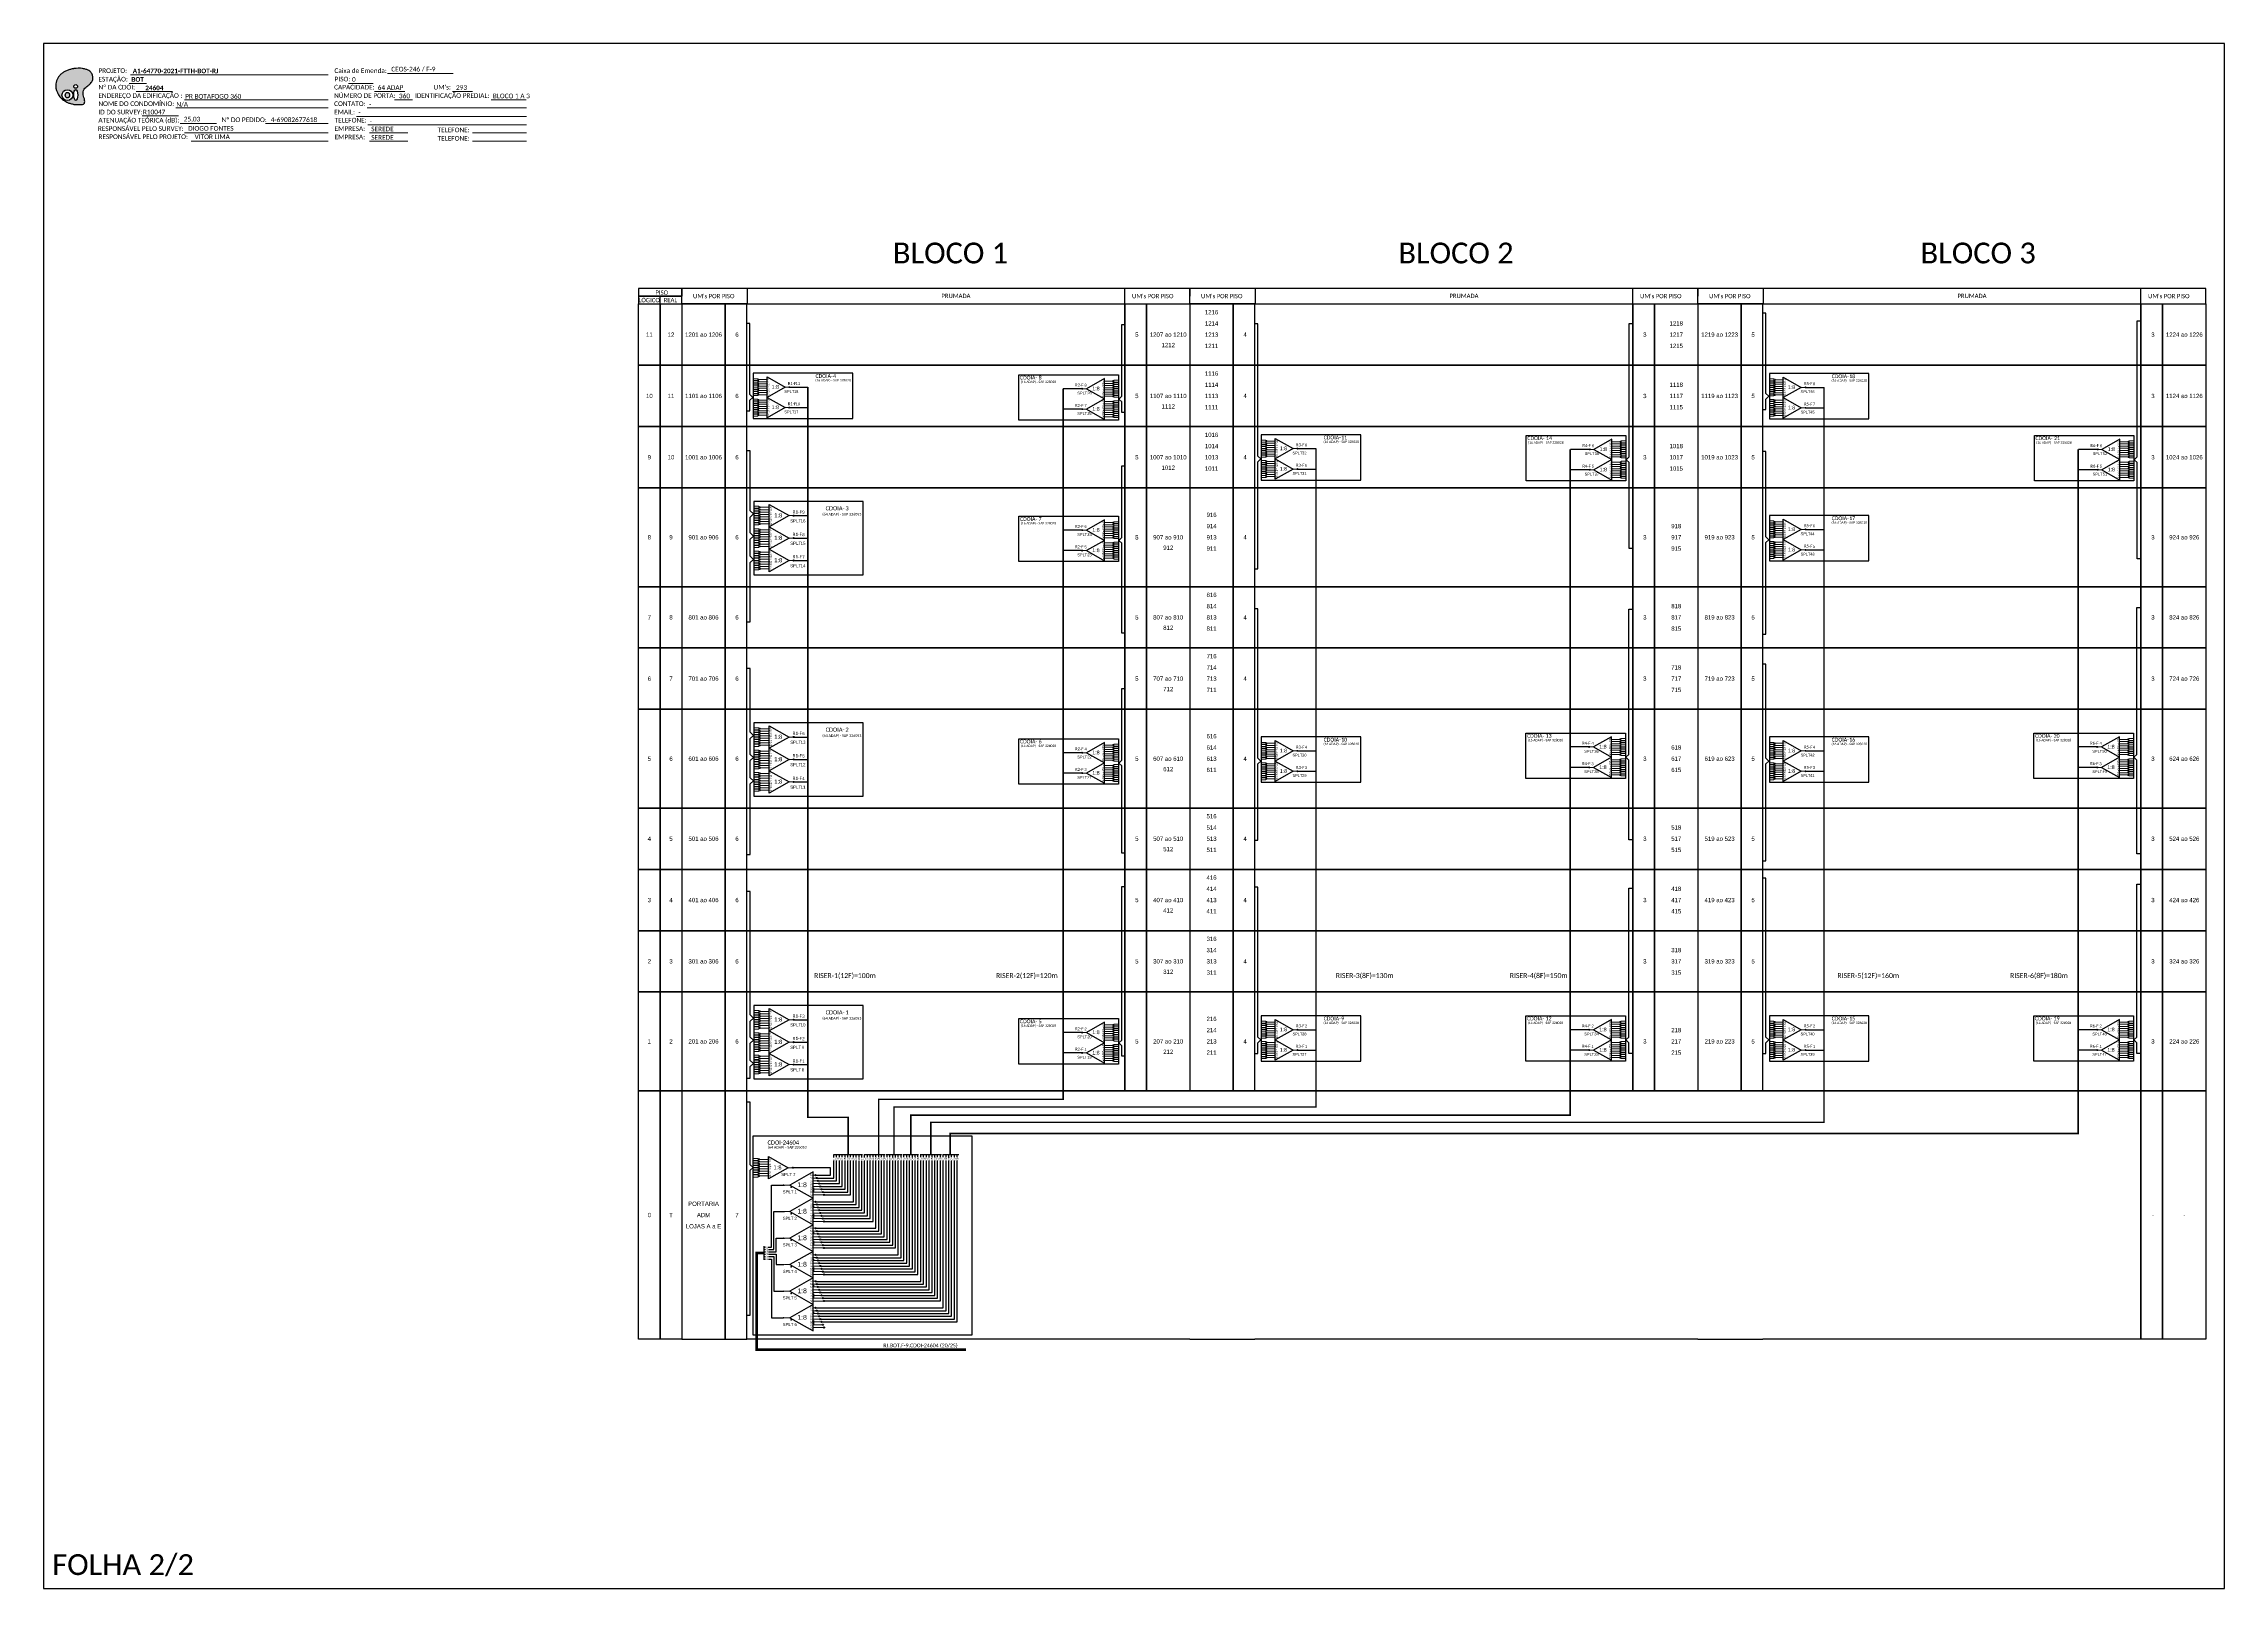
# Model space of a CAD drawing. Extents: x -89 to 1745, y 705 to 1299.
# Drawn here: x 907 to 1745, y 705 to 1299 of the extents above; entities that cross this region are included whole.
import ezdxf
from ezdxf.enums import TextEntityAlignment as Align

# ---------------------------------------------------------------- set-up
doc = ezdxf.new("R2010")
doc.units = 0
doc.styles.add('ARIAL', font='arial.ttf')
doc.styles.add('WMF-Calibri0', font='calibri.ttf')
doc.styles.add('WMF-Calibri1', font='calibrib.ttf')

# ---------------------------------------------------------------- blocks, each defined once
blk = doc.blocks.new('SPLT_1-8_DIV_DIR')
h = blk.add_hatch(color=3)
h.dxf.hatch_style = 1
edge = h.paths.add_edge_path()
edge.add_arc((12.77, 4.04), 0.242, 0, 360)
h = blk.add_hatch(color=3)
h.dxf.hatch_style = 1
edge = h.paths.add_edge_path()
edge.add_arc((13.27, 2.88), 0.242, 0, 360)
h = blk.add_hatch(color=3)
h.dxf.hatch_style = 1
edge = h.paths.add_edge_path()
edge.add_arc((13.77, 1.73), 0.242, 0, 360)
h = blk.add_hatch(color=3)
h.dxf.hatch_style = 1
edge = h.paths.add_edge_path()
edge.add_arc((14.27, 0.58), 0.242, 0, 360)
h = blk.add_hatch(color=3)
h.dxf.hatch_style = 1
edge = h.paths.add_edge_path()
edge.add_arc((14.77, -0.58), 0.242, 0, 360)
h = blk.add_hatch(color=3)
h.dxf.hatch_style = 1
edge = h.paths.add_edge_path()
edge.add_arc((15.27, -1.73), 0.242, 0, 360)
h = blk.add_hatch(color=3)
h.dxf.hatch_style = 1
edge = h.paths.add_edge_path()
edge.add_arc((15.77, -2.88), 0.242, 0, 360)
h = blk.add_hatch(color=3)
h.dxf.hatch_style = 1
edge = h.paths.add_edge_path()
edge.add_arc((16.27, -4.04), 0.242, 0, 360)
at = {"color": 1, "lineweight": 0}
blk.add_lwpolyline([(2.22, 0), (0, 0)], dxfattribs=at)
at = {"color": 1}
blk.add_lwpolyline([(11.89, 5.45), (2.22, 0), (11.89, -5.45), (11.89, 5.45)], dxfattribs=at)
at = {"color": 7, "lineweight": 0}
for points in [[(12.77, 4.04), (11.89, 4.04)], [(11.89, 2.88), (13.27, 2.88)], [(11.89, 1.73), (13.77, 1.73)], [(11.89, 0.58), (14.27, 0.58)], [(11.89, -0.58), (14.77, -0.58)], [(11.89, -1.73), (15.27, -1.73)], [(11.89, -2.88), (15.77, -2.88)], [(11.89, -4.04), (16.27, -4.04)]]:
    blk.add_lwpolyline(points, dxfattribs=at)
at = {"color": 3}
for centre in [(12.77, 4.04), (13.27, 2.88), (13.77, 1.73), (14.27, 0.58), (14.77, -0.58), (15.27, -1.73), (15.77, -2.88), (16.27, -4.04)]:
    blk.add_circle(centre, 0.242, dxfattribs=at)
at = {"color": 1, "style": 'ARIAL'}
for s, height, p in [('1:8', 2, (5.35, -0.85)), ('S1', 0.75, (10.52, 3.77)), ('S2', 0.75, (10.52, 2.58)), ('S3', 0.75, (10.52, 1.37)), ('S4', 0.75, (10.52, 0.19)), ('S5', 0.75, (10.52, -1.02)), ('S6', 0.75, (10.52, -2.14)), ('S7', 0.75, (10.52, -3.24)), ('S8', 0.75, (10.52, -4.36))]:
    blk.add_text(s, height=height, dxfattribs=at).set_placement(p)
blk = doc.blocks.new('OI')
h = blk.add_hatch(color=40)
edge = h.paths.add_edge_path()
edge.add_spline(control_points=[(4.35, -0.67), (3.92, -0.99), (3.26, -1.5), (2.81, -2.59), (2.9, -3.5), (3.06, -4.27), (3.31, -4.85), (3.37, -5.39), (3.4, -5.88), (3.2, -6.4), (2.54, -6.61), (1.65, -6.63), (0.55, -6.67), (-0.56, -6.42), (-1.61, -6.14), (-2.77, -5.61), (-3.92, -4.77), (-4.89, -3.7), (-5.34, -2.65), (-5.6, -1.94), (-5.85, -0.96), (-5.71, 0.47), (-5.1, 2.02), (-4.14, 3.02), (-3.3, 3.61), (-2.37, 4.16), (-1.36, 4.44), (-0.56, 4.7), (0.79, 4.85), (2.24, 4.97), (3.79, 4.57), (4.67, 4.21), (5.44, 3.65), (5.76, 2.99), (6.03, 2.21), (6.01, 1.46), (5.72, 0.64), (5.31, 0.08), (4.88, -0.38), (4.51, -0.55), (4.35, -0.67)], knot_values=[0, 0, 0, 0, 1.60434, 2.417191, 3.427595, 4.282808, 4.776746, 5.304182, 5.888771, 6.258406, 6.858137, 7.79129, 8.986195, 10.124242, 11.187857, 12.242908, 13.953784, 15.414161, 16.515391, 17.349188, 17.675853, 19.552021, 21.515531, 22.568638, 23.63245, 24.621084, 25.782718, 26.745347, 27.142653, 29.870543, 31.004649, 31.921532, 32.709589, 33.801391, 34.042471, 35.192333, 35.971461, 36.628871, 37.254359, 37.836911, 37.836911, 37.836911, 37.836911], degree=3, periodic=0)
h.paths.add_polyline_path([(1.13, -0.87, -1), (-0.04, -0.87, -1)], flags=16)
edge = h.paths.add_edge_path(flags=16)
edge.add_ellipse((0.56, -3.59), major_axis=(-0.02, 1.71), ratio=0.361305, start_angle=0, end_angle=360)
h.paths.add_polyline_path([(-0.36, -3.62, -1), (-3.8, -3.62, -1)], flags=16)
edge = h.paths.add_edge_path(flags=0)
edge.add_ellipse((-2.08, -3.62), major_axis=(0, 0.885), ratio=0.758294, start_angle=0, end_angle=360)
at = {"color": 40}
for centre, radius in [((-2.08, -3.62), 1.72), ((0.54, -0.87), 0.587)]:
    blk.add_circle(centre, radius, dxfattribs=at)
blk.add_ellipse((-2.08, -3.62), major_axis=(0, 0.885), ratio=0.758294, start_param=-3.141592653589792, end_param=3.141592653589792, dxfattribs=at)
blk.add_ellipse((0.56, -3.59), major_axis=(-0.02, 1.71), ratio=0.361305, dxfattribs=at)
at = {"color": 40, "start_tangent": (-0.800898, -0.598801), "end_tangent": (-0.800898, -0.598801)}
blk.add_spline([(4.35, -0.67), (3.2, -1.78), (2.9, -2.54), (2.92, -3.55), (3.12, -4.38), (3.28, -4.85), (3.37, -5.37), (3.35, -5.95), (3.2, -6.29), (2.66, -6.55), (1.73, -6.63), (0.54, -6.62), (-0.58, -6.41), (-1.6, -6.11), (-2.56, -5.67), (-3.95, -4.67), (-4.89, -3.56), (-5.37, -2.56), (-5.64, -1.78), (-5.72, -1.46), (-5.63, 0.42), (-4.84, 2.22), (-4.13, 2.99), (-3.27, 3.62), (-2.4, 4.09), (-1.3, 4.47), (-0.37, 4.72), (0.02, 4.77), (2.75, 4.8), (3.85, 4.53), (4.69, 4.16), (5.31, 3.68), (5.85, 2.73), (5.93, 2.5), (5.94, 1.35), (5.67, 0.62), (5.29, 0.08), (4.84, -0.36), (4.35, -0.67)], degree=3, dxfattribs=at)
blk = doc.blocks.new('CARIMBO')
at = {"color": 7, "lineweight": 0}
for points in [[(134.48, -16.3), (159.61, -16.3)], [(35.15, -20.06), (41.7, -20.06)], [(35.66, -16.79), (111.64, -16.79)], [(37.81, -23.14), (51.75, -23.14)], [(119.43, -20.02), (128.92, -20.02)], [(129.48, -23.14), (141.1, -23.14)], [(159.42, -23.14), (167.09, -23.14)], [(40.13, -32.55), (54.07, -32.55)], [(52.97, -29.48), (111.64, -29.48)], [(56.38, -26.37), (111.64, -26.37)], [(122.56, -32.72), (187.83, -32.72)], [(126.6, -29.48), (187.83, -29.48)], [(137.07, -26.37), (144.01, -26.37)], [(174.24, -26.37), (187.8, -26.37)], [(54.67, -35.52), (68.61, -35.52)], [(56.38, -39.07), (111.64, -39.07)], [(126.84, -35.96), (187.83, -35.96)], [(127.45, -39.07), (142.25, -39.07)], [(167.06, -39.07), (187.83, -39.07)], [(58.87, -42.31), (111.64, -42.31)], [(127.45, -42.31), (142.25, -42.31)], [(167.06, -42.31), (187.83, -42.31)]]:
    blk.add_lwpolyline(points, dxfattribs=at)
at = {"color": 7, "xscale": 1.213923925163967, "yscale": 1.213923925163967, "zscale": 1.213923925163967, "rotation": 0.1532896023949059}
blk.add_blockref('OI', (13.86, -20.16), dxfattribs=at)
at = {"color": 7, "lineweight": 0, "style": 'WMF-Calibri0'}
for s, height, p in [('PROJETO:', 1.793, (23.26, -16.04)), ('Caixa de Emenda:', 1.7927, (114.02, -16.04)), ('ESTAÇÃO:', 1.793, (23.26, -19.32)), ('ENDEREÇO DA EDIFICAÇÃO :', 1.7927, (23.26, -25.63)), ('Nº DA CDOI:', 1.7927, (23.26, -22.39)), ('CAPACIDADE:', 1.7927, (113.91, -22.39)), ('NÚMERO DE PORTA:', 1.7927, (113.91, -25.63)), ('PISO:', 1.793, (114.09, -19.28)), ('IDENTIFICAÇÃO PREDIAL:', 1.7927, (144.99, -25.63)), ("UM's:", 1.793, (152.15, -22.39)), ('ATENUAÇÃO TEÓRICA (dB):', 1.7927, (23.26, -35.09)), ('NOME DO CONDOMÍNIO:', 1.7927, (23.26, -28.74)), ('ID DO SURVEY:', 1.7927, (23.26, -31.97)), ('CONTATO:', 1.793, (113.91, -28.74)), ('EMAIL:', 1.793, (113.91, -31.97)), ('TELEFONE:', 1.793, (114.09, -35.09)), ('RESPONSÁVEL PELO SURVEY:', 1.7927, (23.02, -38.32)), ('RESPONSÁVEL PELO PROJETO:', 1.7927, (23.26, -41.44)), ('EMPRESA:', 1.793, (114.09, -38.32)), ('EMPRESA:', 1.793, (114.09, -41.56)), ('TELEFONE:', 1.793, (153.7, -38.83)), ('TELEFONE:', 1.793, (153.7, -42.06))]:
    blk.add_text(s, height=height, dxfattribs=at).set_placement(p)
at = {"color": 7, "lineweight": 0, "flags": 8}
for tag, p, style in [('PROJ', (36.46, -16.13), 'WMF-Calibri1'), ('CEOS-XX', (135.87, -15.46), 'WMF-Calibri0'), ('EST', (35.94, -19.41), 'WMF-Calibri1'), ('LOGRADOURO', (56.65, -25.91), 'WMF-Calibri0'), ('PISO_PTR', (120.78, -19.42), 'WMF-Calibri0'), ('CAPAC.', (130.66, -22.52), 'WMF-Calibri0'), ('N°', (138.85, -25.77), 'WMF-Calibri0'), ("UC'S", (160.78, -22.54), 'WMF-Calibri0'), ('N°PREDIO', (174.94, -25.77), 'WMF-Calibri0'), ('_ID_', (40.39, -31.94), 'WMF-Calibri0'), ('NOME_DO_COND.', (53.23, -29.02), 'WMF-Calibri0'), ('O_POTEN', (56.06, -34.68), 'WMF-Calibri0'), ('EMAIL', (123.26, -32.12), 'WMF-Calibri0'), ('NOME_DO_CONTATO', (127.3, -28.89), 'WMF-Calibri0'), ('RES_SURVEY', (57.78, -38.23), 'WMF-Calibri0'), ('RES_PROJ', (60.27, -41.47), 'WMF-Calibri0'), ('TELEFONE', (127.55, -35.36), 'WMF-Calibri0'), ('EMP_RESP_SURVEY', (128.16, -38.47), 'WMF-Calibri0'), ('EMP_RESP_PROJ', (128.16, -41.71), 'WMF-Calibri0'), ('CONT_RESP_SURVEY', (167.76, -38.47), 'WMF-Calibri0'), ('CONT_RESP_PROJ', (167.76, -41.71), 'WMF-Calibri0')]:
    blk.add_attdef(tag, p, '', height=1.79, dxfattribs=dict(at, style=style))
at = {"color": 7, "lineweight": 0, "style": 'WMF-Calibri1', "flags": 8}
blk.add_attdef("N° CDO'S", text='', height=1.79, dxfattribs=at).set_placement((44.78, -22.68), align=Align.CENTER)

msp = doc.modelspace()

# ---------------------------------------------------------------- hatches: boundary and pattern name
h = msp.add_hatch(color=3)
h.dxf.hatch_style = 1
edge = h.paths.add_edge_path()
edge.add_arc((1193.46, 1166.92), 0.185, 0, 360)
h = msp.add_hatch(color=3)
h.dxf.hatch_style = 1
edge = h.paths.add_edge_path()
edge.add_arc((1306.12, 1166.31), 0.185, 0, 360)
h = msp.add_hatch(color=3)
h.dxf.hatch_style = 1
edge = h.paths.add_edge_path()
edge.add_arc((1584.21, 1166.83), 0.185, 0, 360)
h = msp.add_hatch(color=3)
h.dxf.hatch_style = 1
edge = h.paths.add_edge_path()
edge.add_arc((1193.46, 1159.08), 0.185, 0, 360)
h = msp.add_hatch(color=3)
h.dxf.hatch_style = 1
edge = h.paths.add_edge_path()
edge.add_arc((1306.12, 1158.46), 0.185, 0, 360)
h = msp.add_hatch(color=3)
h.dxf.hatch_style = 1
edge = h.paths.add_edge_path()
edge.add_arc((1584.21, 1158.98), 0.185, 0, 360)
h = msp.add_hatch(color=3)
h.dxf.hatch_style = 1
edge = h.paths.add_edge_path()
edge.add_arc((1388.85, 1143.28), 0.185, 0, 360)
h = msp.add_hatch(color=3)
h.dxf.hatch_style = 1
edge = h.paths.add_edge_path()
edge.add_arc((1501.22, 1142.99), 0.185, 0, 360)
h = msp.add_hatch(color=3)
h.dxf.hatch_style = 1
edge = h.paths.add_edge_path()
edge.add_arc((1696.58, 1142.99), 0.185, 0, 360)
h = msp.add_hatch(color=3)
h.dxf.hatch_style = 1
edge = h.paths.add_edge_path()
edge.add_arc((1388.85, 1135.44), 0.185, 0, 360)
h = msp.add_hatch(color=3)
h.dxf.hatch_style = 1
edge = h.paths.add_edge_path()
edge.add_arc((1501.22, 1135.15), 0.185, 0, 360)
h = msp.add_hatch(color=3)
h.dxf.hatch_style = 1
edge = h.paths.add_edge_path()
edge.add_arc((1696.58, 1135.15), 0.185, 0, 360)
h = msp.add_hatch(color=3)
h.dxf.hatch_style = 1
edge = h.paths.add_edge_path()
edge.add_arc((1195.12, 1117.52), 0.203, 0, 360)
h = msp.add_hatch(color=3)
h.dxf.hatch_style = 1
edge = h.paths.add_edge_path()
edge.add_arc((1195.12, 1108.89), 0.203, 0, 360)
h = msp.add_hatch(color=3)
h.dxf.hatch_style = 1
edge = h.paths.add_edge_path()
edge.add_arc((1306.12, 1111.94), 0.185, 0, 360)
h = msp.add_hatch(color=3)
h.dxf.hatch_style = 1
edge = h.paths.add_edge_path()
edge.add_arc((1584.21, 1112.21), 0.185, 0, 360)
h = msp.add_hatch(color=3)
h.dxf.hatch_style = 1
edge = h.paths.add_edge_path()
edge.add_arc((1195.12, 1100.26), 0.203, 0, 360)
h = msp.add_hatch(color=3)
h.dxf.hatch_style = 1
edge = h.paths.add_edge_path()
edge.add_arc((1195.12, 1100.26), 0.203, 0, 360)
h = msp.add_hatch(color=3)
h.dxf.hatch_style = 1
edge = h.paths.add_edge_path()
edge.add_arc((1306.12, 1104.1), 0.185, 0, 360)
h = msp.add_hatch(color=3)
h.dxf.hatch_style = 1
edge = h.paths.add_edge_path()
edge.add_arc((1584.21, 1104.36), 0.185, 0, 360)
h = msp.add_hatch(color=3)
h.dxf.hatch_style = 1
edge = h.paths.add_edge_path()
edge.add_arc((1195.12, 1032.4), 0.203, 0, 360)
h = msp.add_hatch(color=3)
h.dxf.hatch_style = 1
edge = h.paths.add_edge_path()
edge.add_arc((1195.12, 1023.77), 0.203, 0, 360)
h = msp.add_hatch(color=3)
h.dxf.hatch_style = 1
edge = h.paths.add_edge_path()
edge.add_arc((1306.12, 1026.37), 0.185, 0, 360)
h = msp.add_hatch(color=3)
h.dxf.hatch_style = 1
edge = h.paths.add_edge_path()
edge.add_arc((1388.85, 1027.08), 0.185, 0, 360)
h = msp.add_hatch(color=3)
h.dxf.hatch_style = 1
edge = h.paths.add_edge_path()
edge.add_arc((1501.07, 1028.56), 0.185, 0, 360)
h = msp.add_hatch(color=3)
h.dxf.hatch_style = 1
edge = h.paths.add_edge_path()
edge.add_arc((1584.21, 1027.08), 0.185, 0, 360)
h = msp.add_hatch(color=3)
h.dxf.hatch_style = 1
edge = h.paths.add_edge_path()
edge.add_arc((1696.43, 1028.56), 0.185, 0, 360)
h = msp.add_hatch(color=3)
h.dxf.hatch_style = 1
edge = h.paths.add_edge_path()
edge.add_arc((1195.12, 1015.14), 0.203, 0, 360)
h = msp.add_hatch(color=3)
h.dxf.hatch_style = 1
edge = h.paths.add_edge_path()
edge.add_arc((1195.12, 1015.14), 0.203, 0, 360)
h = msp.add_hatch(color=3)
h.dxf.hatch_style = 1
edge = h.paths.add_edge_path()
edge.add_arc((1306.12, 1018.52), 0.185, 0, 360)
h = msp.add_hatch(color=3)
h.dxf.hatch_style = 1
edge = h.paths.add_edge_path()
edge.add_arc((1388.85, 1019.24), 0.185, 0, 360)
h = msp.add_hatch(color=3)
h.dxf.hatch_style = 1
edge = h.paths.add_edge_path()
edge.add_arc((1501.07, 1020.72), 0.185, 0, 360)
h = msp.add_hatch(color=3)
h.dxf.hatch_style = 1
edge = h.paths.add_edge_path()
edge.add_arc((1584.21, 1019.24), 0.185, 0, 360)
h = msp.add_hatch(color=3)
h.dxf.hatch_style = 1
edge = h.paths.add_edge_path()
edge.add_arc((1696.43, 1020.72), 0.185, 0, 360)
h = msp.add_hatch(color=3)
h.dxf.hatch_style = 1
edge = h.paths.add_edge_path()
edge.add_arc((1195.12, 923.69), 0.203, 0, 360)
h = msp.add_hatch(color=3)
h.dxf.hatch_style = 1
edge = h.paths.add_edge_path()
edge.add_arc((1195.12, 915.06), 0.203, 0, 360)
h = msp.add_hatch(color=3)
h.dxf.hatch_style = 1
edge = h.paths.add_edge_path()
edge.add_arc((1306.12, 918.76), 0.185, 0, 360)
h = msp.add_hatch(color=3)
h.dxf.hatch_style = 1
edge = h.paths.add_edge_path()
edge.add_arc((1388.85, 919.86), 0.185, 0, 360)
h = msp.add_hatch(color=3)
h.dxf.hatch_style = 1
edge = h.paths.add_edge_path()
edge.add_arc((1501.07, 919.86), 0.185, 0, 360)
h = msp.add_hatch(color=3)
h.dxf.hatch_style = 1
edge = h.paths.add_edge_path()
edge.add_arc((1584.21, 919.86), 0.185, 0, 360)
h = msp.add_hatch(color=3)
h.dxf.hatch_style = 1
edge = h.paths.add_edge_path()
edge.add_arc((1696.43, 919.86), 0.185, 0, 360)
h = msp.add_hatch(color=3)
h.dxf.hatch_style = 1
edge = h.paths.add_edge_path()
edge.add_arc((1195.12, 906.43), 0.203, 0, 360)
h = msp.add_hatch(color=3)
h.dxf.hatch_style = 1
edge = h.paths.add_edge_path()
edge.add_arc((1195.12, 906.43), 0.203, 0, 360)
h = msp.add_hatch(color=3)
h.dxf.hatch_style = 1
edge = h.paths.add_edge_path()
edge.add_arc((1306.12, 910.92), 0.185, 0, 360)
h = msp.add_hatch(color=3)
h.dxf.hatch_style = 1
edge = h.paths.add_edge_path()
edge.add_arc((1388.85, 912.01), 0.185, 0, 360)
h = msp.add_hatch(color=3)
h.dxf.hatch_style = 1
edge = h.paths.add_edge_path()
edge.add_arc((1501.07, 912.01), 0.185, 0, 360)
h = msp.add_hatch(color=3)
h.dxf.hatch_style = 1
edge = h.paths.add_edge_path()
edge.add_arc((1584.21, 912.01), 0.185, 0, 360)
h = msp.add_hatch(color=3)
h.dxf.hatch_style = 1
edge = h.paths.add_edge_path()
edge.add_arc((1696.43, 912.01), 0.185, 0, 360)
h = msp.add_hatch(color=3)
h.dxf.hatch_style = 1
edge = h.paths.add_edge_path()
edge.add_arc((1194.85, 866.79), 0.203, 0, 360)
h = msp.add_hatch(color=3)
h.dxf.hatch_style = 1
edge = h.paths.add_edge_path()
edge.add_arc((1194.85, 866.79), 0.203, 0, 360)
h = msp.add_hatch(color=3)
h.dxf.hatch_style = 1
edge = h.paths.add_edge_path()
edge.add_arc((1191.26, 860.1), 0.295, 0, 360)
h = msp.add_hatch(color=3)
h.dxf.hatch_style = 1
edge = h.paths.add_edge_path()
edge.add_arc((1191.26, 849.9), 0.295, 0, 360)
h = msp.add_hatch(color=3)
h.dxf.hatch_style = 1
edge = h.paths.add_edge_path()
edge.add_arc((1191.26, 839.7), 0.295, 0, 360)
h = msp.add_hatch(color=3)
h.dxf.hatch_style = 1
edge = h.paths.add_edge_path()
edge.add_arc((1191.26, 829.5), 0.295, 0, 360)
h = msp.add_hatch(color=3)
h.dxf.hatch_style = 1
edge = h.paths.add_edge_path()
edge.add_arc((1191.26, 819.3), 0.295, 0, 360)
h = msp.add_hatch(color=3)
h.dxf.hatch_style = 1
edge = h.paths.add_edge_path()
edge.add_arc((1191.26, 809.1), 0.295, 0, 360)

# ---------------------------------------------------------------- linework, layer by layer
for points in [[(906.72, 705.02), (1745.28, 705.02), (1745.28, 1299.02), (906.72, 1299.02), (906.72, 705.02)], [(1143.81, 1198.9), (1143.81, 1201.86)], [(1152.14, 1198.9), (1347.49, 1198.9), (1347.49, 1204.83), (1152.14, 1204.83), (1152.14, 1204.83), (1152.14, 1201.86)], [(1177.38, 1198.9), (1177.38, 1204.83)], [(1322.48, 1198.9), (1322.48, 1204.83)], [(1347.49, 1198.9), (1542.85, 1198.9), (1542.85, 1204.83), (1347.49, 1204.83), (1347.49, 1204.83), (1347.49, 1201.86)], [(1372.73, 1198.9), (1372.73, 1204.83)], [(1517.84, 1198.9), (1517.84, 1204.83)], [(1542.85, 1198.9), (1738.2, 1198.9), (1738.2, 1204.83), (1542.85, 1204.83), (1542.85, 1204.83), (1542.85, 1201.86)], [(1568.09, 1198.9), (1568.09, 1204.83)], [(1713.2, 1198.9), (1713.2, 1204.83)], [(1322.5, 800.8), (1177.13, 800.8), (1177.13, 896.37), (1322.5, 896.37)], [(1322.5, 896.37), (1330.83, 896.37)], [(1330.83, 896.37), (1347.49, 896.37)], [(1364.16, 896.37), (1347.49, 896.37)], [(1372.49, 896.37), (1364.16, 896.37)], [(1372.49, 896.37), (1517.85, 896.37)], [(1517.85, 896.37), (1526.18, 896.37)], [(1526.18, 896.37), (1542.85, 896.37)], [(1559.51, 896.37), (1542.85, 896.37)], [(1567.85, 896.37), (1559.51, 896.37)], [(1567.85, 896.37), (1713.21, 896.37), (1713.21, 800.8), (1567.85, 800.8)], [(1202.73, 852.2), (1202.73, 851.56)], [(1202.73, 842), (1202.73, 841.36)], [(1202.73, 831.8), (1202.73, 831.16)], [(1202.73, 821.6), (1202.73, 820.96)], [(1202.73, 811.4), (1202.73, 810.76)], [(1330.83, 800.8), (1322.5, 800.8)], [(1347.49, 800.8), (1330.83, 800.8)], [(1347.49, 800.8), (1364.16, 800.8)], [(1364.16, 800.8), (1372.49, 800.8)], [(1517.85, 800.8), (1372.49, 800.8)], [(1526.18, 800.8), (1517.85, 800.8)], [(1542.85, 800.8), (1526.18, 800.8)], [(1542.85, 800.8), (1559.51, 800.8)], [(1559.51, 800.8), (1567.85, 800.8)]]:
    msp.add_lwpolyline(points)
at = {"color": 7, "lineweight": 0}
msp.add_lwpolyline([(992.03, 1268.26), (1016.18, 1268.26)], dxfattribs=at)
for points in [[(1135.47, 1201.86), (1152.14, 1201.86), (1152.14, 1204.83), (1135.47, 1204.83)], [(1135.47, 1198.9), (1152.14, 1198.9), (1152.14, 1201.86), (1135.47, 1201.86)], [(1135.47, 1198.9), (1143.81, 1198.9), (1143.81, 1175.33), (1135.47, 1175.33)], [(1143.81, 1198.9), (1152.14, 1198.9), (1152.14, 1175.33), (1143.81, 1175.33)], [(1168.8, 1198.9), (1152.14, 1198.9), (1152.14, 1175.33), (1168.8, 1175.33)], [(1177.13, 1198.9), (1168.8, 1198.9), (1168.8, 1175.33), (1177.13, 1175.33)], [(1177.13, 1198.9), (1322.5, 1198.9), (1322.5, 1175.33), (1177.13, 1175.33)], [(1322.5, 1198.9), (1330.83, 1198.9), (1330.83, 1175.33), (1322.5, 1175.33)], [(1330.83, 1198.9), (1347.49, 1198.9), (1347.49, 1175.33), (1330.83, 1175.33)], [(1364.16, 1198.9), (1347.49, 1198.9), (1347.49, 1175.33), (1364.16, 1175.33)], [(1372.49, 1198.9), (1364.16, 1198.9), (1364.16, 1175.33), (1372.49, 1175.33)], [(1372.49, 1198.9), (1517.85, 1198.9), (1517.85, 1175.33), (1372.49, 1175.33)], [(1517.85, 1198.9), (1526.18, 1198.9), (1526.18, 1175.33), (1517.85, 1175.33)], [(1526.18, 1198.9), (1542.85, 1198.9), (1542.85, 1175.33), (1526.18, 1175.33)], [(1559.51, 1198.9), (1542.85, 1198.9), (1542.85, 1175.33), (1559.51, 1175.33)], [(1567.85, 1198.9), (1559.51, 1198.9), (1559.51, 1175.33), (1567.85, 1175.33)], [(1567.85, 1198.9), (1713.21, 1198.9), (1713.21, 1175.33), (1567.85, 1175.33)], [(1713.21, 1198.9), (1721.54, 1198.9), (1721.54, 1175.33), (1713.21, 1175.33)], [(1721.54, 1198.9), (1738.2, 1198.9), (1738.2, 1175.33), (1721.54, 1175.33)], [(1135.47, 1175.33), (1143.81, 1175.33), (1143.81, 1151.75), (1135.47, 1151.75)], [(1143.81, 1175.33), (1152.14, 1175.33), (1152.14, 1151.75), (1143.81, 1151.75)], [(1168.8, 1175.33), (1152.14, 1175.33), (1152.14, 1151.75), (1168.8, 1151.75)], [(1177.13, 1175.33), (1168.8, 1175.33), (1168.8, 1151.75), (1177.13, 1151.75)], [(1177.13, 1175.33), (1322.5, 1175.33), (1322.5, 1151.75), (1177.13, 1151.75)], [(1322.5, 1175.33), (1330.83, 1175.33), (1330.83, 1151.75), (1322.5, 1151.75)], [(1330.83, 1175.33), (1347.49, 1175.33), (1347.49, 1151.75), (1330.83, 1151.75)], [(1364.16, 1175.33), (1347.49, 1175.33), (1347.49, 1151.75), (1364.16, 1151.75)], [(1372.49, 1175.33), (1364.16, 1175.33), (1364.16, 1151.75), (1372.49, 1151.75)], [(1372.49, 1175.33), (1517.85, 1175.33), (1517.85, 1151.75), (1372.49, 1151.75)], [(1517.85, 1175.33), (1526.18, 1175.33), (1526.18, 1151.75), (1517.85, 1151.75)], [(1526.18, 1175.33), (1542.85, 1175.33), (1542.85, 1151.75), (1526.18, 1151.75)], [(1559.51, 1175.33), (1542.85, 1175.33), (1542.85, 1151.75), (1559.51, 1151.75)], [(1567.85, 1175.33), (1559.51, 1175.33), (1559.51, 1151.75), (1567.85, 1151.75)], [(1567.85, 1175.33), (1713.21, 1175.33), (1713.21, 1151.75), (1567.85, 1151.75)], [(1713.21, 1175.33), (1721.54, 1175.33), (1721.54, 1151.75), (1713.21, 1151.75)], [(1721.54, 1175.33), (1738.2, 1175.33), (1738.2, 1151.75), (1721.54, 1151.75)], [(1135.47, 1151.75), (1143.81, 1151.75), (1143.81, 1128.18), (1135.47, 1128.18)], [(1143.81, 1151.75), (1152.14, 1151.75), (1152.14, 1128.18), (1143.81, 1128.18)], [(1168.8, 1151.75), (1152.14, 1151.75), (1152.14, 1128.18), (1168.8, 1128.18)], [(1177.13, 1151.75), (1168.8, 1151.75), (1168.8, 1128.18), (1177.13, 1128.18)], [(1177.13, 1151.75), (1322.5, 1151.75), (1322.5, 1128.18), (1177.13, 1128.18)], [(1322.5, 1151.75), (1330.83, 1151.75), (1330.83, 1128.18), (1322.5, 1128.18)], [(1330.83, 1151.75), (1347.49, 1151.75), (1347.49, 1128.18), (1330.83, 1128.18)], [(1364.16, 1151.75), (1347.49, 1151.75), (1347.49, 1128.18), (1364.16, 1128.18)], [(1372.49, 1151.75), (1364.16, 1151.75), (1364.16, 1128.18), (1372.49, 1128.18)], [(1372.49, 1151.75), (1517.85, 1151.75), (1517.85, 1128.18), (1372.49, 1128.18)], [(1517.85, 1151.75), (1526.18, 1151.75), (1526.18, 1128.18), (1517.85, 1128.18)], [(1526.18, 1151.75), (1542.85, 1151.75), (1542.85, 1128.18), (1526.18, 1128.18)], [(1559.51, 1151.75), (1542.85, 1151.75), (1542.85, 1128.18), (1559.51, 1128.18)], [(1567.85, 1151.75), (1559.51, 1151.75), (1559.51, 1128.18), (1567.85, 1128.18)], [(1567.85, 1151.75), (1713.21, 1151.75), (1713.21, 1128.18), (1567.85, 1128.18)], [(1713.21, 1151.75), (1721.54, 1151.75), (1721.54, 1128.18), (1713.21, 1128.18)], [(1721.54, 1151.75), (1738.2, 1151.75), (1738.2, 1128.18), (1721.54, 1128.18)], [(1135.47, 1128.18), (1143.81, 1128.18), (1143.81, 1090.2), (1135.47, 1090.2)], [(1143.81, 1128.18), (1152.14, 1128.18), (1152.14, 1090.2), (1143.81, 1090.2)], [(1168.8, 1128.18), (1152.14, 1128.18), (1152.14, 1090.2), (1168.8, 1090.2)], [(1177.13, 1128.18), (1168.8, 1128.18), (1168.8, 1090.2), (1177.13, 1090.2)], [(1177.13, 1128.18), (1322.5, 1128.18), (1322.5, 1090.2), (1177.13, 1090.2)], [(1322.5, 1128.18), (1330.83, 1128.18), (1330.83, 1090.2), (1322.5, 1090.2)], [(1330.83, 1128.18), (1347.49, 1128.18), (1347.49, 1090.2), (1330.83, 1090.2)], [(1364.16, 1128.18), (1347.49, 1128.18), (1347.49, 1090.2), (1364.16, 1090.2)], [(1372.49, 1128.18), (1364.16, 1128.18), (1364.16, 1090.2), (1372.49, 1090.2)], [(1372.49, 1128.18), (1517.85, 1128.18), (1517.85, 1090.2), (1372.49, 1090.2)], [(1517.85, 1128.18), (1526.18, 1128.18), (1526.18, 1090.2), (1517.85, 1090.2)], [(1526.18, 1128.18), (1542.85, 1128.18), (1542.85, 1090.2), (1526.18, 1090.2)], [(1559.51, 1128.18), (1542.85, 1128.18), (1542.85, 1090.2), (1559.51, 1090.2)], [(1567.85, 1128.18), (1559.51, 1128.18), (1559.51, 1090.2), (1567.85, 1090.2)], [(1567.85, 1128.18), (1713.21, 1128.18), (1713.21, 1090.2), (1567.85, 1090.2)], [(1713.21, 1128.18), (1721.54, 1128.18), (1721.54, 1090.2), (1713.21, 1090.2)], [(1721.54, 1128.18), (1738.2, 1128.18), (1738.2, 1090.2), (1721.54, 1090.2)], [(1135.47, 1090.2), (1143.81, 1090.2), (1143.81, 1066.63), (1135.47, 1066.63)], [(1143.81, 1090.2), (1152.14, 1090.2), (1152.14, 1066.63), (1143.81, 1066.63)], [(1168.8, 1090.2), (1152.14, 1090.2), (1152.14, 1066.63), (1168.8, 1066.63)], [(1177.13, 1090.2), (1168.8, 1090.2), (1168.8, 1066.63), (1177.13, 1066.63)], [(1177.13, 1090.2), (1322.5, 1090.2), (1322.5, 1066.63), (1177.13, 1066.63)], [(1322.5, 1090.2), (1330.83, 1090.2), (1330.83, 1066.63), (1322.5, 1066.63)], [(1330.83, 1090.2), (1347.49, 1090.2), (1347.49, 1066.63), (1330.83, 1066.63)], [(1364.16, 1090.2), (1347.49, 1090.2), (1347.49, 1066.63), (1364.16, 1066.63)], [(1372.49, 1090.2), (1364.16, 1090.2), (1364.16, 1066.63), (1372.49, 1066.63)], [(1372.49, 1090.2), (1517.85, 1090.2), (1517.85, 1066.63), (1372.49, 1066.63)], [(1517.85, 1090.2), (1526.18, 1090.2), (1526.18, 1066.63), (1517.85, 1066.63)], [(1526.18, 1090.2), (1542.85, 1090.2), (1542.85, 1066.63), (1526.18, 1066.63)], [(1559.51, 1090.2), (1542.85, 1090.2), (1542.85, 1066.63), (1559.51, 1066.63)], [(1567.85, 1090.2), (1559.51, 1090.2), (1559.51, 1066.63), (1567.85, 1066.63)], [(1567.85, 1090.2), (1713.21, 1090.2), (1713.21, 1066.63), (1567.85, 1066.63)], [(1713.21, 1090.2), (1721.54, 1090.2), (1721.54, 1066.63), (1713.21, 1066.63)], [(1721.54, 1090.2), (1738.2, 1090.2), (1738.2, 1066.63), (1721.54, 1066.63)], [(1135.47, 1066.63), (1143.81, 1066.63), (1143.81, 1043.05), (1135.47, 1043.05)], [(1143.81, 1066.63), (1152.14, 1066.63), (1152.14, 1043.05), (1143.81, 1043.05)], [(1168.8, 1066.63), (1152.14, 1066.63), (1152.14, 1043.05), (1168.8, 1043.05)], [(1177.13, 1066.63), (1168.8, 1066.63), (1168.8, 1043.05), (1177.13, 1043.05)], [(1177.13, 1066.63), (1322.5, 1066.63), (1322.5, 1043.05), (1177.13, 1043.05)], [(1322.5, 1066.63), (1330.83, 1066.63), (1330.83, 1043.05), (1322.5, 1043.05)], [(1330.83, 1066.63), (1347.49, 1066.63), (1347.49, 1043.05), (1330.83, 1043.05)], [(1364.16, 1066.63), (1347.49, 1066.63), (1347.49, 1043.05), (1364.16, 1043.05)], [(1372.49, 1066.63), (1364.16, 1066.63), (1364.16, 1043.05), (1372.49, 1043.05)], [(1372.49, 1066.63), (1517.85, 1066.63), (1517.85, 1043.05), (1372.49, 1043.05)], [(1517.85, 1066.63), (1526.18, 1066.63), (1526.18, 1043.05), (1517.85, 1043.05)], [(1526.18, 1066.63), (1542.85, 1066.63), (1542.85, 1043.05), (1526.18, 1043.05)], [(1559.51, 1066.63), (1542.85, 1066.63), (1542.85, 1043.05), (1559.51, 1043.05)], [(1567.85, 1066.63), (1559.51, 1066.63), (1559.51, 1043.05), (1567.85, 1043.05)], [(1567.85, 1066.63), (1713.21, 1066.63), (1713.21, 1043.05), (1567.85, 1043.05)], [(1713.21, 1066.63), (1721.54, 1066.63), (1721.54, 1043.05), (1713.21, 1043.05)], [(1721.54, 1066.63), (1738.2, 1066.63), (1738.2, 1043.05), (1721.54, 1043.05)], [(1135.47, 1043.05), (1143.81, 1043.05), (1143.81, 1005.08), (1135.47, 1005.08)], [(1143.81, 1043.05), (1152.14, 1043.05), (1152.14, 1005.08), (1143.81, 1005.08)], [(1168.8, 1043.05), (1152.14, 1043.05), (1152.14, 1005.08), (1168.8, 1005.08)], [(1177.13, 1043.05), (1168.8, 1043.05), (1168.8, 1005.08), (1177.13, 1005.08)], [(1177.13, 1043.05), (1322.5, 1043.05), (1322.5, 1005.08), (1177.13, 1005.08)], [(1322.5, 1043.05), (1330.83, 1043.05), (1330.83, 1005.08), (1322.5, 1005.08)], [(1330.83, 1043.05), (1347.49, 1043.05), (1347.49, 1005.08), (1330.83, 1005.08)], [(1364.16, 1043.05), (1347.49, 1043.05), (1347.49, 1005.08), (1364.16, 1005.08)], [(1372.49, 1043.05), (1364.16, 1043.05), (1364.16, 1005.08), (1372.49, 1005.08)], [(1372.49, 1043.05), (1517.85, 1043.05), (1517.85, 1005.08), (1372.49, 1005.08)], [(1517.85, 1043.05), (1526.18, 1043.05), (1526.18, 1005.08), (1517.85, 1005.08)], [(1526.18, 1043.05), (1542.85, 1043.05), (1542.85, 1005.08), (1526.18, 1005.08)], [(1559.51, 1043.05), (1542.85, 1043.05), (1542.85, 1005.08), (1559.51, 1005.08)], [(1567.85, 1043.05), (1559.51, 1043.05), (1559.51, 1005.08), (1567.85, 1005.08)], [(1567.85, 1043.05), (1713.21, 1043.05), (1713.21, 1005.08), (1567.85, 1005.08)], [(1713.21, 1043.05), (1721.54, 1043.05), (1721.54, 1005.08), (1713.21, 1005.08)], [(1721.54, 1043.05), (1738.2, 1043.05), (1738.2, 1005.08), (1721.54, 1005.08)], [(1135.47, 1005.08), (1143.81, 1005.08), (1143.81, 981.5), (1135.47, 981.5)], [(1143.81, 1005.08), (1152.14, 1005.08), (1152.14, 981.5), (1143.81, 981.5)], [(1168.8, 1005.08), (1152.14, 1005.08), (1152.14, 981.5), (1168.8, 981.5)], [(1177.13, 1005.08), (1168.8, 1005.08), (1168.8, 981.5), (1177.13, 981.5)], [(1177.13, 1005.08), (1322.5, 1005.08), (1322.5, 981.5), (1177.13, 981.5)], [(1322.5, 1005.08), (1330.83, 1005.08), (1330.83, 981.5), (1322.5, 981.5)], [(1330.83, 1005.08), (1347.49, 1005.08), (1347.49, 981.5), (1330.83, 981.5)], [(1364.16, 1005.08), (1347.49, 1005.08), (1347.49, 981.5), (1364.16, 981.5)], [(1372.49, 1005.08), (1364.16, 1005.08), (1364.16, 981.5), (1372.49, 981.5)], [(1372.49, 1005.08), (1517.85, 1005.08), (1517.85, 981.5), (1372.49, 981.5)], [(1517.85, 1005.08), (1526.18, 1005.08), (1526.18, 981.5), (1517.85, 981.5)], [(1526.18, 1005.08), (1542.85, 1005.08), (1542.85, 981.5), (1526.18, 981.5)], [(1559.51, 1005.08), (1542.85, 1005.08), (1542.85, 981.5), (1559.51, 981.5)], [(1567.85, 1005.08), (1559.51, 1005.08), (1559.51, 981.5), (1567.85, 981.5)], [(1567.85, 1005.08), (1713.21, 1005.08), (1713.21, 981.5), (1567.85, 981.5)], [(1713.21, 1005.08), (1721.54, 1005.08), (1721.54, 981.5), (1713.21, 981.5)], [(1721.54, 1005.08), (1738.2, 1005.08), (1738.2, 981.5), (1721.54, 981.5)], [(1135.47, 981.5), (1143.81, 981.5), (1143.81, 957.92), (1135.47, 957.92)], [(1143.81, 981.5), (1152.14, 981.5), (1152.14, 957.92), (1143.81, 957.92)], [(1168.8, 981.5), (1152.14, 981.5), (1152.14, 957.92), (1168.8, 957.92)], [(1177.13, 981.5), (1168.8, 981.5), (1168.8, 957.92), (1177.13, 957.92)], [(1177.13, 981.5), (1322.5, 981.5), (1322.5, 957.92), (1177.13, 957.92)], [(1322.5, 981.5), (1330.83, 981.5), (1330.83, 957.92), (1322.5, 957.92)], [(1330.83, 981.5), (1347.49, 981.5), (1347.49, 957.92), (1330.83, 957.92)], [(1364.16, 981.5), (1347.49, 981.5), (1347.49, 957.92), (1364.16, 957.92)], [(1372.49, 981.5), (1364.16, 981.5), (1364.16, 957.92), (1372.49, 957.92)], [(1372.49, 981.5), (1517.85, 981.5), (1517.85, 957.92), (1372.49, 957.92)], [(1517.85, 981.5), (1526.18, 981.5), (1526.18, 957.92), (1517.85, 957.92)], [(1526.18, 981.5), (1542.85, 981.5), (1542.85, 957.92), (1526.18, 957.92)], [(1559.51, 981.5), (1542.85, 981.5), (1542.85, 957.92), (1559.51, 957.92)], [(1567.85, 981.5), (1559.51, 981.5), (1559.51, 957.92), (1567.85, 957.92)], [(1567.85, 981.5), (1713.21, 981.5), (1713.21, 957.92), (1567.85, 957.92)], [(1713.21, 981.5), (1721.54, 981.5), (1721.54, 957.92), (1713.21, 957.92)], [(1721.54, 981.5), (1738.2, 981.5), (1738.2, 957.92), (1721.54, 957.92)], [(1135.47, 957.92), (1143.81, 957.92), (1143.81, 934.35), (1135.47, 934.35)], [(1143.81, 957.92), (1152.14, 957.92), (1152.14, 934.35), (1143.81, 934.35)], [(1168.8, 957.92), (1152.14, 957.92), (1152.14, 934.35), (1168.8, 934.35)], [(1177.13, 957.92), (1168.8, 957.92), (1168.8, 934.35), (1177.13, 934.35)], [(1177.13, 957.92), (1322.5, 957.92), (1322.5, 934.35), (1177.13, 934.35)], [(1322.5, 957.92), (1330.83, 957.92), (1330.83, 934.35), (1322.5, 934.35)], [(1330.83, 957.92), (1347.49, 957.92), (1347.49, 934.35), (1330.83, 934.35)], [(1364.16, 957.92), (1347.49, 957.92), (1347.49, 934.35), (1364.16, 934.35)], [(1372.49, 957.92), (1364.16, 957.92), (1364.16, 934.35), (1372.49, 934.35)], [(1372.49, 957.92), (1517.85, 957.92), (1517.85, 934.35), (1372.49, 934.35)], [(1517.85, 957.92), (1526.18, 957.92), (1526.18, 934.35), (1517.85, 934.35)], [(1526.18, 957.92), (1542.85, 957.92), (1542.85, 934.35), (1526.18, 934.35)], [(1559.51, 957.92), (1542.85, 957.92), (1542.85, 934.35), (1559.51, 934.35)], [(1567.85, 957.92), (1559.51, 957.92), (1559.51, 934.35), (1567.85, 934.35)], [(1567.85, 957.92), (1713.21, 957.92), (1713.21, 934.35), (1567.85, 934.35)], [(1713.21, 957.92), (1721.54, 957.92), (1721.54, 934.35), (1713.21, 934.35)], [(1721.54, 957.92), (1738.2, 957.92), (1738.2, 934.35), (1721.54, 934.35)], [(1135.47, 934.35), (1143.81, 934.35), (1143.81, 896.37), (1135.47, 896.37)], [(1143.81, 934.35), (1152.14, 934.35), (1152.14, 896.37), (1143.81, 896.37)], [(1168.8, 934.35), (1152.14, 934.35), (1152.14, 896.37), (1168.8, 896.37)], [(1177.13, 934.35), (1168.8, 934.35), (1168.8, 896.37), (1177.13, 896.37)], [(1177.13, 934.35), (1322.5, 934.35), (1322.5, 896.37), (1177.13, 896.37)], [(1322.5, 934.35), (1330.83, 934.35), (1330.83, 896.37), (1322.5, 896.37)], [(1330.83, 934.35), (1347.49, 934.35), (1347.49, 896.37), (1330.83, 896.37)], [(1364.16, 934.35), (1347.49, 934.35), (1347.49, 896.37), (1364.16, 896.37)], [(1372.49, 934.35), (1364.16, 934.35), (1364.16, 896.37), (1372.49, 896.37)], [(1372.49, 934.35), (1517.85, 934.35), (1517.85, 896.37), (1372.49, 896.37)], [(1517.85, 934.35), (1526.18, 934.35), (1526.18, 896.37), (1517.85, 896.37)], [(1526.18, 934.35), (1542.85, 934.35), (1542.85, 896.37), (1526.18, 896.37)], [(1559.51, 934.35), (1542.85, 934.35), (1542.85, 896.37), (1559.51, 896.37)], [(1567.85, 934.35), (1559.51, 934.35), (1559.51, 896.37), (1567.85, 896.37)], [(1567.85, 934.35), (1713.21, 934.35), (1713.21, 896.37), (1567.85, 896.37)], [(1713.21, 934.35), (1721.54, 934.35), (1721.54, 896.37), (1713.21, 896.37)], [(1721.54, 934.35), (1738.2, 934.35), (1738.2, 896.37), (1721.54, 896.37)], [(1135.47, 896.37), (1143.81, 896.37), (1143.81, 800.8), (1135.47, 800.8)], [(1143.81, 896.37), (1152.14, 896.37), (1152.14, 800.8), (1143.81, 800.8)], [(1168.8, 896.37), (1152.14, 896.37), (1152.14, 800.8), (1168.8, 800.8)], [(1177.13, 896.37), (1168.8, 896.37), (1168.8, 800.8), (1177.13, 800.8)], [(1713.21, 896.37), (1721.54, 896.37), (1721.54, 800.8), (1713.21, 800.8)], [(1721.54, 896.37), (1738.2, 896.37), (1738.2, 800.8), (1721.54, 800.8)]]:
    msp.add_lwpolyline(points, close=True)
at = {"color": 3}
for points in [[(1177.09, 1157.79), (1178.28, 1157.79), (1178.28, 1161.87), (1179.41, 1162.95), (1178.28, 1164.04), (1178.28, 1191.37), (1177.09, 1191.37)], [(1322.5, 1157.18), (1321.31, 1157.18), (1321.31, 1161.25), (1320.18, 1162.34), (1321.31, 1163.42), (1321.31, 1191.04), (1322.49, 1191.04)], [(1372.48, 1097.1), (1373.67, 1097.1), (1373.67, 1138.23), (1374.8, 1139.31), (1373.67, 1140.4), (1373.67, 1191.3), (1372.48, 1191.3)], [(1517.6, 1104.93), (1516.41, 1104.93), (1516.41, 1137.94), (1515.28, 1139.02), (1516.41, 1140.11), (1516.41, 1191.45), (1517.6, 1191.45)], [(1567.83, 1158.27), (1569.02, 1158.27), (1569.02, 1162.35), (1570.15, 1163.43), (1569.02, 1164.52), (1569.02, 1195.35), (1567.83, 1195.35)], [(1712.95, 1100.95), (1711.76, 1100.95), (1711.76, 1137.94), (1710.63, 1139.02), (1711.76, 1140.11), (1711.76, 1192.44), (1712.95, 1192.44)], [(1584.21, 1166.83), (1591.35, 1166.83)], [(1584.21, 1158.98), (1591.35, 1158.98)], [(1178.44, 1115.33), (1178.44, 1116.97), (1179.69, 1118.16), (1178.44, 1119.36), (1178.44, 1142.47), (1177.14, 1142.47)], [(1567.83, 1071.95), (1569.02, 1071.95), (1569.02, 1107.15), (1570.15, 1108.24), (1569.02, 1109.33), (1569.02, 1142.23), (1567.83, 1142.23)], [(1322.5, 1072.27), (1321.31, 1072.27), (1321.31, 1106.89), (1320.18, 1107.97), (1321.31, 1109.06), (1321.31, 1136.68), (1322.49, 1136.68)], [(1178.44, 1103.99), (1178.45, 1108.47), (1179.69, 1109.67), (1178.45, 1110.86), (1178.45, 1115.33), (1178.44, 1115.33)], [(1584.21, 1112.21), (1591.35, 1112.21)], [(1177.13, 1076.72), (1178.44, 1076.72), (1178.44, 1099.5), (1179.69, 1100.7), (1178.44, 1101.89), (1178.44, 1103.99)], [(1584.21, 1104.36), (1591.35, 1104.36)], [(1712.8, 987.47), (1711.61, 987.47), (1711.61, 1023.51), (1710.48, 1024.59), (1711.61, 1025.68), (1711.61, 1082.21), (1712.8, 1082.21)], [(1372.48, 992.68), (1373.67, 992.68), (1373.67, 1022.03), (1374.8, 1023.11), (1373.67, 1024.2), (1373.67, 1081.7), (1372.48, 1081.7)], [(1517.45, 992.89), (1516.26, 992.89), (1516.26, 1023.51), (1515.13, 1024.59), (1516.26, 1025.68), (1516.26, 1081.54), (1517.45, 1081.54)], [(1178.44, 1030.2), (1178.44, 1031.84), (1179.69, 1033.04), (1178.44, 1034.23), (1178.44, 1058.78), (1177.14, 1058.78)], [(1567.83, 984.79), (1569.02, 984.79), (1569.02, 1022.03), (1570.15, 1023.11), (1569.02, 1024.2), (1569.02, 1060.38), (1567.83, 1060.38)], [(1322.5, 987.75), (1321.31, 987.75), (1321.31, 1021.31), (1320.18, 1022.4), (1321.31, 1023.48), (1321.31, 1051.1), (1322.49, 1051.1)], [(1178.44, 1018.86), (1178.45, 1023.35), (1179.69, 1024.54), (1178.45, 1025.73), (1178.45, 1030.2), (1178.44, 1030.2)], [(1584.21, 1027.08), (1591.35, 1027.08)], [(1177.13, 987.28), (1178.44, 987.28), (1178.44, 1014.37), (1179.69, 1015.57), (1178.44, 1016.76), (1178.44, 1018.86)], [(1584.21, 1019.24), (1591.35, 1019.24)], [(1178.44, 921.5), (1178.44, 923.14), (1179.69, 924.33), (1178.44, 925.53), (1178.44, 973.05), (1177.14, 973.05)], [(1322.5, 909.63), (1321.31, 909.63), (1321.31, 913.71), (1320.18, 914.79), (1321.31, 915.88), (1321.31, 974.88), (1322.49, 974.88)], [(1372.48, 910.73), (1373.67, 910.73), (1373.67, 914.8), (1374.8, 915.89), (1373.67, 916.98), (1373.67, 974.69), (1372.48, 974.69)], [(1517.45, 910.73), (1516.26, 910.73), (1516.26, 914.8), (1515.13, 915.89), (1516.26, 916.98), (1516.26, 974.24), (1517.45, 974.24)], [(1567.83, 910.73), (1569.02, 910.73), (1569.02, 914.8), (1570.15, 915.89), (1569.02, 916.98), (1569.02, 978.09), (1567.83, 978.09)], [(1712.8, 910.73), (1711.61, 910.73), (1711.61, 914.8), (1710.48, 915.89), (1711.61, 916.98), (1711.61, 975.84), (1712.8, 975.84)], [(1178.44, 910.16), (1178.45, 914.64), (1179.69, 915.84), (1178.45, 917.03), (1178.45, 921.5), (1178.44, 921.5)], [(1584.21, 919.86), (1591.35, 919.86)], [(1177.13, 901.19), (1178.44, 901.19), (1178.44, 905.67), (1179.69, 906.87), (1178.44, 908.06), (1178.44, 910.16)], [(1584.21, 912.01), (1591.35, 912.01)], [(1177.27, 810.14), (1178.46, 810.14), (1178.46, 865.78), (1179.59, 866.86), (1178.46, 867.95), (1178.46, 891.96), (1177.27, 891.96)], [(1203.69, 823.09), (1209.27, 823.09), (1244.02, 823.09), (1244.02, 869.41)], [(1203.69, 822.01), (1209.27, 822.01), (1245.1, 822.01), (1245.1, 869.41)], [(1204.22, 820.93), (1209.27, 820.93), (1246.18, 820.93), (1246.18, 869.41)], [(1204.68, 819.85), (1209.27, 819.85), (1247.25, 819.85), (1247.25, 869.41)], [(1205.15, 818.78), (1209.27, 818.78), (1248.33, 818.78), (1248.33, 869.41)], [(1205.62, 817.7), (1209.27, 817.7), (1249.41, 817.7), (1249.41, 869.41)], [(1206.09, 816.62), (1209.27, 816.62), (1250.49, 816.62), (1250.49, 869.41)], [(1206.56, 815.54), (1209.27, 815.54), (1251.57, 815.54), (1251.57, 869.41)], [(1243.81, 871.87), (1252.04, 871.87)], [(1244.02, 870.8), (1244.02, 871.87)], [(1245.1, 870.81), (1245.1, 871.87)], [(1246.18, 870.8), (1246.18, 871.87)], [(1247.25, 870.66), (1247.25, 871.87)], [(1248.33, 870.8), (1248.33, 871.87)], [(1249.41, 870.8), (1249.41, 871.87)], [(1250.49, 870.8), (1250.49, 871.87)], [(1251.57, 870.81), (1251.57, 871.87)], [(1185.35, 836.19), (1186.63, 836.19), (1186.63, 860.11), (1191.56, 860.11)], [(1183.75, 836.19), (1184.18, 836.19)]]:
    msp.add_lwpolyline(points, dxfattribs=at)
at = {"color": 1}
for points in [[(1217.83, 1172.29), (1179.57, 1172.29), (1179.57, 1154.81), (1217.83, 1154.81)], [(1281.76, 1171.67), (1320.01, 1171.67), (1320.01, 1154.19), (1281.76, 1154.19)], [(1608.57, 1172.19), (1570.32, 1172.19), (1570.32, 1154.71), (1608.57, 1154.71)], [(1413.21, 1148.65), (1374.96, 1148.65), (1374.96, 1131.17), (1413.21, 1131.17)], [(1476.86, 1148.36), (1515.11, 1148.36), (1515.11, 1130.88), (1476.86, 1130.88)], [(1672.22, 1148.36), (1710.47, 1148.36), (1710.47, 1130.88), (1672.22, 1130.88)], [(1221.92, 1122.99), (1179.85, 1122.99), (1179.85, 1094.82), (1221.92, 1094.82)], [(1281.76, 1117.3), (1320.01, 1117.3), (1320.01, 1099.83), (1281.76, 1099.83)], [(1608.57, 1117.57), (1570.32, 1117.57), (1570.32, 1100.09), (1608.57, 1100.09)], [(1221.92, 1037.87), (1179.85, 1037.87), (1179.85, 1009.7), (1221.92, 1009.7)], [(1281.76, 1031.73), (1320.01, 1031.73), (1320.01, 1014.25), (1281.76, 1014.25)], [(1413.21, 1032.45), (1374.96, 1032.45), (1374.96, 1014.97), (1413.21, 1014.97)], [(1476.71, 1033.93), (1514.96, 1033.93), (1514.96, 1016.45), (1476.71, 1016.45)], [(1608.57, 1032.45), (1570.32, 1032.45), (1570.32, 1014.97), (1608.57, 1014.97)], [(1672.07, 1033.93), (1710.32, 1033.93), (1710.32, 1016.45), (1672.07, 1016.45)], [(1221.92, 929.16), (1179.85, 929.16), (1179.85, 900.99), (1221.92, 900.99)], [(1281.76, 924.13), (1320.01, 924.13), (1320.01, 906.65), (1281.76, 906.65)], [(1413.21, 925.22), (1374.96, 925.22), (1374.96, 907.74), (1413.21, 907.74)], [(1476.71, 925.22), (1514.96, 925.22), (1514.96, 907.74), (1476.71, 907.74)], [(1608.57, 925.22), (1570.32, 925.22), (1570.32, 907.74), (1608.57, 907.74)], [(1672.07, 925.22), (1710.32, 925.22), (1710.32, 907.74), (1672.07, 907.74)], [(1179.54, 879.04), (1263.61, 879.04), (1263.61, 802.45), (1179.54, 802.45)]]:
    msp.add_lwpolyline(points, close=True, dxfattribs=at)
at = {"color": 3, "lineweight": 0}
for points in [[(1181.33, 1170.18), (1179.59, 1170.18)], [(1181.33, 1169.47), (1179.59, 1169.47)], [(1181.33, 1169.35), (1179.59, 1169.35)], [(1181.33, 1168.64), (1179.59, 1168.64)], [(1181.33, 1168.52), (1179.59, 1168.52)], [(1181.33, 1167.81), (1179.59, 1167.81)], [(1181.33, 1167.69), (1179.59, 1167.69)], [(1181.33, 1166.98), (1179.59, 1166.98)], [(1181.33, 1166.86), (1179.59, 1166.86)], [(1181.33, 1166.15), (1179.59, 1166.15)], [(1181.33, 1166.03), (1179.59, 1166.03)], [(1181.33, 1170.18), (1181.33, 1169.47)], [(1181.33, 1169.35), (1181.33, 1168.64)], [(1181.33, 1168.52), (1181.33, 1167.81)], [(1181.33, 1167.69), (1181.33, 1166.98)], [(1181.33, 1166.86), (1181.33, 1166.15)], [(1181.33, 1166.03), (1181.33, 1165.32)], [(1181.75, 1169.83), (1184.9, 1169.83)], [(1184.9, 1169), (1181.75, 1169)], [(1184.9, 1168.17), (1181.75, 1168.17)], [(1184.9, 1167.34), (1181.75, 1167.34)], [(1184.9, 1166.51), (1181.75, 1166.51)], [(1184.9, 1165.68), (1181.75, 1165.68)], [(1317.84, 1169.21), (1314.69, 1169.21)], [(1314.69, 1168.38), (1317.84, 1168.38)], [(1314.69, 1167.55), (1317.84, 1167.55)], [(1314.69, 1166.72), (1317.84, 1166.72)], [(1314.69, 1165.89), (1317.84, 1165.89)], [(1318.25, 1169.57), (1318.25, 1168.86)], [(1318.25, 1169.57), (1319.99, 1169.57)], [(1318.25, 1168.86), (1319.99, 1168.86)], [(1318.25, 1168.74), (1318.25, 1168.03)], [(1318.25, 1168.74), (1319.99, 1168.74)], [(1318.25, 1168.03), (1319.99, 1168.03)], [(1318.25, 1167.91), (1318.25, 1167.2)], [(1318.25, 1167.91), (1319.99, 1167.91)], [(1318.25, 1167.2), (1319.99, 1167.2)], [(1318.25, 1167.08), (1318.25, 1166.37)], [(1318.25, 1167.08), (1319.99, 1167.08)], [(1318.25, 1166.37), (1319.99, 1166.37)], [(1318.25, 1166.25), (1318.25, 1165.54)], [(1318.25, 1166.25), (1319.99, 1166.25)], [(1572.08, 1170.09), (1570.34, 1170.09)], [(1572.08, 1169.38), (1570.34, 1169.38)], [(1572.08, 1169.26), (1570.34, 1169.26)], [(1572.08, 1168.55), (1570.34, 1168.55)], [(1572.08, 1168.43), (1570.34, 1168.43)], [(1572.08, 1167.72), (1570.34, 1167.72)], [(1572.08, 1167.6), (1570.34, 1167.6)], [(1572.08, 1166.89), (1570.34, 1166.89)], [(1572.08, 1166.77), (1570.34, 1166.77)], [(1572.08, 1166.06), (1570.34, 1166.06)], [(1572.08, 1165.94), (1570.34, 1165.94)], [(1572.49, 1169.73), (1575.64, 1169.73)], [(1575.64, 1168.9), (1572.49, 1168.9)], [(1575.64, 1168.07), (1572.49, 1168.07)], [(1575.64, 1167.24), (1572.49, 1167.24)], [(1575.64, 1166.41), (1572.49, 1166.41)], [(1181.33, 1165.32), (1179.59, 1165.32)], [(1181.33, 1165.2), (1179.59, 1165.2)], [(1181.33, 1164.49), (1179.59, 1164.49)], [(1181.33, 1164.37), (1179.59, 1164.37)], [(1181.33, 1163.66), (1179.59, 1163.66)], [(1181.33, 1162.34), (1179.59, 1162.34)], [(1181.33, 1161.63), (1179.59, 1161.63)], [(1181.33, 1161.51), (1179.59, 1161.51)], [(1181.33, 1160.8), (1179.59, 1160.8)], [(1181.33, 1160.68), (1179.59, 1160.68)], [(1181.33, 1159.97), (1179.59, 1159.97)], [(1181.33, 1159.85), (1179.59, 1159.85)], [(1181.33, 1159.14), (1179.59, 1159.14)], [(1181.33, 1159.02), (1179.59, 1159.02)], [(1181.33, 1158.31), (1179.59, 1158.31)], [(1181.33, 1158.19), (1179.59, 1158.19)], [(1181.33, 1157.48), (1179.59, 1157.48)], [(1181.33, 1157.36), (1179.59, 1157.36)], [(1181.33, 1165.2), (1181.33, 1164.49)], [(1181.33, 1164.37), (1181.33, 1163.66)], [(1181.33, 1162.34), (1181.33, 1161.63)], [(1181.33, 1161.51), (1181.33, 1160.8)], [(1181.33, 1160.68), (1181.33, 1159.97)], [(1181.33, 1159.85), (1181.33, 1159.14)], [(1181.33, 1159.02), (1181.33, 1158.31)], [(1181.33, 1158.19), (1181.33, 1157.48)], [(1181.33, 1157.36), (1181.33, 1156.65)], [(1184.9, 1164.85), (1181.75, 1164.85)], [(1184.9, 1164.02), (1181.75, 1164.02)], [(1181.75, 1161.98), (1184.9, 1161.98)], [(1184.9, 1161.15), (1181.75, 1161.15)], [(1184.9, 1160.32), (1181.75, 1160.32)], [(1184.9, 1159.49), (1181.75, 1159.49)], [(1184.9, 1158.66), (1181.75, 1158.66)], [(1184.9, 1157.83), (1181.75, 1157.83)], [(1314.69, 1165.06), (1317.84, 1165.06)], [(1314.69, 1164.23), (1317.84, 1164.23)], [(1314.69, 1163.4), (1317.84, 1163.4)], [(1317.84, 1161.37), (1314.69, 1161.37)], [(1314.69, 1160.54), (1317.84, 1160.54)], [(1314.69, 1159.71), (1317.84, 1159.71)], [(1314.69, 1158.88), (1317.84, 1158.88)], [(1314.69, 1158.05), (1317.84, 1158.05)], [(1318.25, 1165.54), (1319.99, 1165.54)], [(1318.25, 1165.42), (1318.25, 1164.71)], [(1318.25, 1165.42), (1319.99, 1165.42)], [(1318.25, 1164.71), (1319.99, 1164.71)], [(1318.25, 1164.59), (1318.25, 1163.88)], [(1318.25, 1164.59), (1319.99, 1164.59)], [(1318.25, 1163.88), (1319.99, 1163.88)], [(1318.25, 1163.76), (1318.25, 1163.05)], [(1318.25, 1163.76), (1319.99, 1163.76)], [(1318.25, 1163.05), (1319.99, 1163.05)], [(1318.25, 1161.72), (1318.25, 1161.01)], [(1318.25, 1161.72), (1319.99, 1161.72)], [(1318.25, 1161.01), (1319.99, 1161.01)], [(1318.25, 1160.89), (1318.25, 1160.18)], [(1318.25, 1160.89), (1319.99, 1160.89)], [(1318.25, 1160.18), (1319.99, 1160.18)], [(1318.25, 1160.06), (1318.25, 1159.35)], [(1318.25, 1160.06), (1319.99, 1160.06)], [(1318.25, 1159.35), (1319.99, 1159.35)], [(1318.25, 1159.23), (1318.25, 1158.52)], [(1318.25, 1159.23), (1319.99, 1159.23)], [(1318.25, 1158.52), (1319.99, 1158.52)], [(1318.25, 1158.4), (1318.25, 1157.69)], [(1318.25, 1158.4), (1319.99, 1158.4)], [(1318.25, 1157.69), (1319.99, 1157.69)], [(1318.25, 1157.57), (1318.25, 1156.86)], [(1318.25, 1157.57), (1319.99, 1157.57)], [(1572.08, 1165.23), (1570.34, 1165.23)], [(1572.08, 1165.11), (1570.34, 1165.11)], [(1572.08, 1164.4), (1570.34, 1164.4)], [(1572.08, 1164.28), (1570.34, 1164.28)], [(1572.08, 1163.57), (1570.34, 1163.57)], [(1572.08, 1162.24), (1570.34, 1162.24)], [(1572.08, 1161.53), (1570.34, 1161.53)], [(1572.08, 1161.41), (1570.34, 1161.41)], [(1572.08, 1160.7), (1570.34, 1160.7)], [(1572.08, 1160.58), (1570.34, 1160.58)], [(1572.08, 1159.87), (1570.34, 1159.87)], [(1572.08, 1159.75), (1570.34, 1159.75)], [(1572.08, 1159.04), (1570.34, 1159.04)], [(1572.08, 1158.92), (1570.34, 1158.92)], [(1572.08, 1158.21), (1570.34, 1158.21)], [(1572.08, 1158.09), (1570.34, 1158.09)], [(1572.08, 1157.38), (1570.34, 1157.38)], [(1572.08, 1157.26), (1570.34, 1157.26)], [(1575.64, 1165.58), (1572.49, 1165.58)], [(1575.64, 1164.75), (1572.49, 1164.75)], [(1575.64, 1163.92), (1572.49, 1163.92)], [(1572.49, 1161.89), (1575.64, 1161.89)], [(1575.64, 1161.06), (1572.49, 1161.06)], [(1575.64, 1160.23), (1572.49, 1160.23)], [(1575.64, 1159.4), (1572.49, 1159.4)], [(1575.64, 1158.57), (1572.49, 1158.57)], [(1575.64, 1157.74), (1572.49, 1157.74)], [(1181.33, 1156.65), (1179.59, 1156.65)], [(1181.33, 1156.53), (1179.59, 1156.53)], [(1181.33, 1155.82), (1179.59, 1155.82)], [(1181.33, 1156.53), (1181.33, 1155.82)], [(1184.9, 1157), (1181.75, 1157)], [(1184.9, 1156.17), (1181.75, 1156.17)], [(1314.69, 1157.22), (1317.84, 1157.22)], [(1314.69, 1156.39), (1317.84, 1156.39)], [(1314.69, 1155.56), (1317.84, 1155.56)], [(1318.25, 1156.86), (1319.99, 1156.86)], [(1318.25, 1156.74), (1318.25, 1156.03)], [(1318.25, 1156.74), (1319.99, 1156.74)], [(1318.25, 1156.03), (1319.99, 1156.03)], [(1318.25, 1155.91), (1318.25, 1155.2)], [(1318.25, 1155.91), (1319.99, 1155.91)], [(1318.25, 1155.2), (1319.99, 1155.2)], [(1572.08, 1156.55), (1570.34, 1156.55)], [(1572.08, 1156.43), (1570.34, 1156.43)], [(1572.08, 1155.72), (1570.34, 1155.72)], [(1575.64, 1156.91), (1572.49, 1156.91)], [(1575.64, 1156.08), (1572.49, 1156.08)], [(1376.72, 1146.54), (1374.98, 1146.54)], [(1376.72, 1145.83), (1374.98, 1145.83)], [(1376.72, 1145.71), (1374.98, 1145.71)], [(1376.72, 1145), (1374.98, 1145)], [(1376.72, 1144.88), (1374.98, 1144.88)], [(1376.72, 1144.17), (1374.98, 1144.17)], [(1376.72, 1144.05), (1374.98, 1144.05)], [(1376.72, 1143.34), (1374.98, 1143.34)], [(1376.72, 1143.22), (1374.98, 1143.22)], [(1376.72, 1142.51), (1374.98, 1142.51)], [(1376.72, 1142.39), (1374.98, 1142.39)], [(1376.72, 1141.68), (1374.98, 1141.68)], [(1376.72, 1141.56), (1374.98, 1141.56)], [(1376.72, 1140.85), (1374.98, 1140.85)], [(1376.72, 1140.73), (1374.98, 1140.73)], [(1376.72, 1146.54), (1376.72, 1145.83)], [(1376.72, 1145.71), (1376.72, 1145)], [(1376.72, 1144.88), (1376.72, 1144.17)], [(1376.72, 1144.05), (1376.72, 1143.34)], [(1376.72, 1143.22), (1376.72, 1142.51)], [(1376.72, 1142.39), (1376.72, 1141.68)], [(1376.72, 1141.56), (1376.72, 1140.85)], [(1376.72, 1140.73), (1376.72, 1140.02)], [(1377.14, 1146.19), (1380.29, 1146.19)], [(1380.29, 1145.36), (1377.14, 1145.36)], [(1380.29, 1144.53), (1377.14, 1144.53)], [(1380.29, 1143.7), (1377.14, 1143.7)], [(1380.29, 1142.87), (1377.14, 1142.87)], [(1380.29, 1142.04), (1377.14, 1142.04)], [(1380.29, 1141.21), (1377.14, 1141.21)], [(1512.94, 1145.9), (1509.79, 1145.9)], [(1509.79, 1145.07), (1512.94, 1145.07)], [(1509.79, 1144.24), (1512.94, 1144.24)], [(1509.79, 1143.41), (1512.94, 1143.41)], [(1509.79, 1142.58), (1512.94, 1142.58)], [(1509.79, 1141.75), (1512.94, 1141.75)], [(1509.79, 1140.92), (1512.94, 1140.92)], [(1513.35, 1146.25), (1513.35, 1145.54)], [(1513.35, 1146.25), (1515.09, 1146.25)], [(1513.35, 1145.54), (1515.09, 1145.54)], [(1513.35, 1145.42), (1513.35, 1144.71)], [(1513.35, 1145.42), (1515.09, 1145.42)], [(1513.35, 1144.71), (1515.09, 1144.71)], [(1513.35, 1144.59), (1513.35, 1143.88)], [(1513.35, 1144.59), (1515.09, 1144.59)], [(1513.35, 1143.88), (1515.09, 1143.88)], [(1513.35, 1143.76), (1513.35, 1143.05)], [(1513.35, 1143.76), (1515.09, 1143.76)], [(1513.35, 1143.05), (1515.09, 1143.05)], [(1513.35, 1142.93), (1513.35, 1142.22)], [(1513.35, 1142.93), (1515.09, 1142.93)], [(1513.35, 1142.22), (1515.09, 1142.22)], [(1513.35, 1142.1), (1513.35, 1141.39)], [(1513.35, 1142.1), (1515.09, 1142.1)], [(1513.35, 1141.39), (1515.09, 1141.39)], [(1513.35, 1141.27), (1513.35, 1140.56)], [(1513.35, 1141.27), (1515.09, 1141.27)], [(1513.35, 1140.56), (1515.09, 1140.56)], [(1708.29, 1145.9), (1705.14, 1145.9)], [(1705.14, 1145.07), (1708.29, 1145.07)], [(1705.14, 1144.24), (1708.29, 1144.24)], [(1705.14, 1143.41), (1708.29, 1143.41)], [(1705.14, 1142.58), (1708.29, 1142.58)], [(1705.14, 1141.75), (1708.29, 1141.75)], [(1705.14, 1140.92), (1708.29, 1140.92)], [(1708.71, 1146.25), (1708.71, 1145.54)], [(1708.71, 1146.25), (1710.45, 1146.25)], [(1708.71, 1145.54), (1710.45, 1145.54)], [(1708.71, 1145.42), (1708.71, 1144.71)], [(1708.71, 1145.42), (1710.45, 1145.42)], [(1708.71, 1144.71), (1710.45, 1144.71)], [(1708.71, 1144.59), (1708.71, 1143.88)], [(1708.71, 1144.59), (1710.45, 1144.59)], [(1708.71, 1143.88), (1710.45, 1143.88)], [(1708.71, 1143.76), (1708.71, 1143.05)], [(1708.71, 1143.76), (1710.45, 1143.76)], [(1708.71, 1143.05), (1710.45, 1143.05)], [(1708.71, 1142.93), (1708.71, 1142.22)], [(1708.71, 1142.93), (1710.45, 1142.93)], [(1708.71, 1142.22), (1710.45, 1142.22)], [(1708.71, 1142.1), (1708.71, 1141.39)], [(1708.71, 1142.1), (1710.45, 1142.1)], [(1708.71, 1141.39), (1710.45, 1141.39)], [(1708.71, 1141.27), (1708.71, 1140.56)], [(1708.71, 1141.27), (1710.45, 1141.27)], [(1708.71, 1140.56), (1710.45, 1140.56)], [(1376.72, 1140.02), (1374.98, 1140.02)], [(1376.72, 1138.7), (1374.98, 1138.7)], [(1376.72, 1137.99), (1374.98, 1137.99)], [(1376.72, 1137.87), (1374.98, 1137.87)], [(1376.72, 1137.16), (1374.98, 1137.16)], [(1376.72, 1137.04), (1374.98, 1137.04)], [(1376.72, 1136.33), (1374.98, 1136.33)], [(1376.72, 1136.21), (1374.98, 1136.21)], [(1376.72, 1135.5), (1374.98, 1135.5)], [(1376.72, 1135.38), (1374.98, 1135.38)], [(1376.72, 1134.67), (1374.98, 1134.67)], [(1376.72, 1134.55), (1374.98, 1134.55)], [(1376.72, 1133.84), (1374.98, 1133.84)], [(1376.72, 1133.72), (1374.98, 1133.72)], [(1376.72, 1133.01), (1374.98, 1133.01)], [(1376.72, 1132.89), (1374.98, 1132.89)], [(1376.72, 1132.18), (1374.98, 1132.18)], [(1376.72, 1138.7), (1376.72, 1137.99)], [(1376.72, 1137.87), (1376.72, 1137.16)], [(1376.72, 1137.04), (1376.72, 1136.33)], [(1376.72, 1136.21), (1376.72, 1135.5)], [(1376.72, 1135.38), (1376.72, 1134.67)], [(1376.72, 1134.55), (1376.72, 1133.84)], [(1376.72, 1133.72), (1376.72, 1133.01)], [(1376.72, 1132.89), (1376.72, 1132.18)], [(1380.29, 1140.38), (1377.14, 1140.38)], [(1377.14, 1138.34), (1380.29, 1138.34)], [(1380.29, 1137.51), (1377.14, 1137.51)], [(1380.29, 1136.68), (1377.14, 1136.68)], [(1380.29, 1135.85), (1377.14, 1135.85)], [(1380.29, 1135.02), (1377.14, 1135.02)], [(1380.29, 1134.19), (1377.14, 1134.19)], [(1380.29, 1133.36), (1377.14, 1133.36)], [(1380.29, 1132.53), (1377.14, 1132.53)], [(1509.79, 1140.09), (1512.94, 1140.09)], [(1512.94, 1138.05), (1509.79, 1138.05)], [(1509.79, 1137.22), (1512.94, 1137.22)], [(1509.79, 1136.39), (1512.94, 1136.39)], [(1509.79, 1135.56), (1512.94, 1135.56)], [(1509.79, 1134.73), (1512.94, 1134.73)], [(1509.79, 1133.9), (1512.94, 1133.9)], [(1509.79, 1133.07), (1512.94, 1133.07)], [(1509.79, 1132.24), (1512.94, 1132.24)], [(1513.35, 1140.44), (1513.35, 1139.73)], [(1513.35, 1140.44), (1515.09, 1140.44)], [(1513.35, 1139.73), (1515.09, 1139.73)], [(1513.35, 1138.41), (1513.35, 1137.7)], [(1513.35, 1138.41), (1515.09, 1138.41)], [(1513.35, 1137.7), (1515.09, 1137.7)], [(1513.35, 1137.58), (1513.35, 1136.87)], [(1513.35, 1137.58), (1515.09, 1137.58)], [(1513.35, 1136.87), (1515.09, 1136.87)], [(1513.35, 1136.75), (1513.35, 1136.04)], [(1513.35, 1136.75), (1515.09, 1136.75)], [(1513.35, 1136.04), (1515.09, 1136.04)], [(1513.35, 1135.92), (1513.35, 1135.21)], [(1513.35, 1135.92), (1515.09, 1135.92)], [(1513.35, 1135.21), (1515.09, 1135.21)], [(1513.35, 1135.09), (1513.35, 1134.38)], [(1513.35, 1135.09), (1515.09, 1135.09)], [(1513.35, 1134.38), (1515.09, 1134.38)], [(1513.35, 1134.26), (1513.35, 1133.55)], [(1513.35, 1134.26), (1515.09, 1134.26)], [(1513.35, 1133.55), (1515.09, 1133.55)], [(1513.35, 1133.43), (1513.35, 1132.72)], [(1513.35, 1133.43), (1515.09, 1133.43)], [(1513.35, 1132.72), (1515.09, 1132.72)], [(1513.35, 1132.6), (1513.35, 1131.89)], [(1513.35, 1132.6), (1515.09, 1132.6)], [(1705.14, 1140.09), (1708.29, 1140.09)], [(1708.29, 1138.05), (1705.14, 1138.05)], [(1705.14, 1137.22), (1708.29, 1137.22)], [(1705.14, 1136.39), (1708.29, 1136.39)], [(1705.14, 1135.56), (1708.29, 1135.56)], [(1705.14, 1134.73), (1708.29, 1134.73)], [(1705.14, 1133.9), (1708.29, 1133.9)], [(1705.14, 1133.07), (1708.29, 1133.07)], [(1705.14, 1132.24), (1708.29, 1132.24)], [(1708.71, 1140.44), (1708.71, 1139.73)], [(1708.71, 1140.44), (1710.45, 1140.44)], [(1708.71, 1139.73), (1710.45, 1139.73)], [(1708.71, 1138.41), (1708.71, 1137.7)], [(1708.71, 1138.41), (1710.45, 1138.41)], [(1708.71, 1137.7), (1710.45, 1137.7)], [(1708.71, 1137.58), (1708.71, 1136.87)], [(1708.71, 1137.58), (1710.45, 1137.58)], [(1708.71, 1136.87), (1710.45, 1136.87)], [(1708.71, 1136.75), (1708.71, 1136.04)], [(1708.71, 1136.75), (1710.45, 1136.75)], [(1708.71, 1136.04), (1710.45, 1136.04)], [(1708.71, 1135.92), (1708.71, 1135.21)], [(1708.71, 1135.92), (1710.45, 1135.92)], [(1708.71, 1135.21), (1710.45, 1135.21)], [(1708.71, 1135.09), (1708.71, 1134.38)], [(1708.71, 1135.09), (1710.45, 1135.09)], [(1708.71, 1134.38), (1710.45, 1134.38)], [(1708.71, 1134.26), (1708.71, 1133.55)], [(1708.71, 1134.26), (1710.45, 1134.26)], [(1708.71, 1133.55), (1710.45, 1133.55)], [(1708.71, 1133.43), (1708.71, 1132.72)], [(1708.71, 1133.43), (1710.45, 1133.43)], [(1708.71, 1132.72), (1710.45, 1132.72)], [(1708.71, 1132.6), (1708.71, 1131.89)], [(1708.71, 1132.6), (1710.45, 1132.6)], [(1513.35, 1131.89), (1515.09, 1131.89)], [(1708.71, 1131.89), (1710.45, 1131.89)], [(1181.78, 1121.11), (1179.87, 1121.11)], [(1181.78, 1120.33), (1179.87, 1120.33)], [(1181.78, 1120.2), (1179.87, 1120.2)], [(1181.78, 1119.42), (1179.87, 1119.42)], [(1181.78, 1119.28), (1179.87, 1119.28)], [(1181.78, 1118.5), (1179.87, 1118.5)], [(1181.78, 1118.37), (1179.87, 1118.37)], [(1181.78, 1117.59), (1179.87, 1117.59)], [(1181.78, 1117.46), (1179.87, 1117.46)], [(1181.78, 1116.68), (1179.87, 1116.68)], [(1181.78, 1116.54), (1179.87, 1116.54)], [(1181.78, 1115.76), (1179.87, 1115.76)], [(1181.78, 1115.63), (1179.87, 1115.63)], [(1181.78, 1121.11), (1181.78, 1120.33)], [(1181.78, 1120.2), (1181.78, 1119.42)], [(1181.78, 1119.28), (1181.78, 1118.5)], [(1181.78, 1118.37), (1181.78, 1117.59)], [(1181.78, 1117.46), (1181.78, 1116.68)], [(1181.78, 1116.54), (1181.78, 1115.76)], [(1181.78, 1115.63), (1181.78, 1114.85)], [(1182.24, 1120.72), (1185.71, 1120.72)], [(1185.71, 1119.81), (1182.24, 1119.81)], [(1185.71, 1118.89), (1182.24, 1118.89)], [(1185.71, 1117.98), (1182.24, 1117.98)], [(1185.71, 1117.07), (1182.24, 1117.07)], [(1185.71, 1116.15), (1182.24, 1116.15)], [(1572.08, 1115.47), (1570.34, 1115.47)], [(1572.08, 1115.47), (1572.08, 1114.76)], [(1181.78, 1114.85), (1179.87, 1114.85)], [(1181.78, 1114.72), (1179.87, 1114.72)], [(1181.78, 1113.94), (1179.87, 1113.94)], [(1181.78, 1112.48), (1179.87, 1112.48)], [(1181.78, 1111.7), (1179.87, 1111.7)], [(1181.78, 1111.57), (1179.87, 1111.57)], [(1181.78, 1110.78), (1179.87, 1110.78)], [(1181.78, 1110.65), (1179.87, 1110.65)], [(1181.78, 1109.87), (1179.87, 1109.87)], [(1181.78, 1109.74), (1179.87, 1109.74)], [(1181.78, 1108.96), (1179.87, 1108.96)], [(1181.78, 1108.83), (1179.87, 1108.83)], [(1181.78, 1108.05), (1179.87, 1108.05)], [(1181.78, 1107.91), (1179.87, 1107.91)], [(1181.78, 1107.13), (1179.87, 1107.13)], [(1181.78, 1107), (1179.87, 1107)], [(1181.78, 1114.72), (1181.78, 1113.94)], [(1181.78, 1112.48), (1181.78, 1111.7)], [(1181.78, 1111.57), (1181.78, 1110.78)], [(1181.78, 1110.65), (1181.78, 1109.87)], [(1181.78, 1109.74), (1181.78, 1108.96)], [(1181.78, 1108.83), (1181.78, 1108.05)], [(1181.78, 1107.91), (1181.78, 1107.13)], [(1181.78, 1107), (1181.78, 1106.22)], [(1185.71, 1115.24), (1182.24, 1115.24)], [(1185.71, 1114.33), (1182.24, 1114.33)], [(1182.24, 1112.09), (1185.71, 1112.09)], [(1185.71, 1111.18), (1182.24, 1111.18)], [(1185.71, 1110.26), (1182.24, 1110.26)], [(1185.71, 1109.35), (1182.24, 1109.35)], [(1185.71, 1108.44), (1182.24, 1108.44)], [(1185.71, 1107.52), (1182.24, 1107.52)], [(1317.84, 1114.85), (1314.69, 1114.85)], [(1314.69, 1114.02), (1317.84, 1114.02)], [(1314.69, 1113.19), (1317.84, 1113.19)], [(1314.69, 1112.36), (1317.84, 1112.36)], [(1314.69, 1111.53), (1317.84, 1111.53)], [(1314.69, 1110.7), (1317.84, 1110.7)], [(1314.69, 1109.87), (1317.84, 1109.87)], [(1314.69, 1109.04), (1317.84, 1109.04)], [(1317.84, 1107), (1314.69, 1107)], [(1318.25, 1115.2), (1318.25, 1114.49)], [(1318.25, 1115.2), (1319.99, 1115.2)], [(1318.25, 1114.49), (1319.99, 1114.49)], [(1318.25, 1114.37), (1318.25, 1113.66)], [(1318.25, 1114.37), (1319.99, 1114.37)], [(1318.25, 1113.66), (1319.99, 1113.66)], [(1318.25, 1113.54), (1318.25, 1112.83)], [(1318.25, 1113.54), (1319.99, 1113.54)], [(1318.25, 1112.83), (1319.99, 1112.83)], [(1318.25, 1112.71), (1318.25, 1112)], [(1318.25, 1112.71), (1319.99, 1112.71)], [(1318.25, 1112), (1319.99, 1112)], [(1318.25, 1111.88), (1318.25, 1111.17)], [(1318.25, 1111.88), (1319.99, 1111.88)], [(1318.25, 1111.17), (1319.99, 1111.17)], [(1318.25, 1111.05), (1318.25, 1110.34)], [(1318.25, 1111.05), (1319.99, 1111.05)], [(1318.25, 1110.34), (1319.99, 1110.34)], [(1318.25, 1110.22), (1318.25, 1109.51)], [(1318.25, 1110.22), (1319.99, 1110.22)], [(1318.25, 1109.51), (1319.99, 1109.51)], [(1318.25, 1109.39), (1318.25, 1108.68)], [(1318.25, 1109.39), (1319.99, 1109.39)], [(1318.25, 1108.68), (1319.99, 1108.68)], [(1318.25, 1107.36), (1318.25, 1106.65)], [(1318.25, 1107.36), (1319.99, 1107.36)], [(1572.08, 1114.76), (1570.34, 1114.76)], [(1572.08, 1114.64), (1570.34, 1114.64)], [(1572.08, 1113.93), (1570.34, 1113.93)], [(1572.08, 1113.81), (1570.34, 1113.81)], [(1572.08, 1113.1), (1570.34, 1113.1)], [(1572.08, 1112.98), (1570.34, 1112.98)], [(1572.08, 1112.27), (1570.34, 1112.27)], [(1572.08, 1112.15), (1570.34, 1112.15)], [(1572.08, 1111.44), (1570.34, 1111.44)], [(1572.08, 1111.32), (1570.34, 1111.32)], [(1572.08, 1110.61), (1570.34, 1110.61)], [(1572.08, 1110.49), (1570.34, 1110.49)], [(1572.08, 1109.78), (1570.34, 1109.78)], [(1572.08, 1109.66), (1570.34, 1109.66)], [(1572.08, 1108.95), (1570.34, 1108.95)], [(1572.08, 1107.62), (1570.34, 1107.62)], [(1572.08, 1106.91), (1570.34, 1106.91)], [(1572.08, 1114.64), (1572.08, 1113.93)], [(1572.08, 1113.81), (1572.08, 1113.1)], [(1572.08, 1112.98), (1572.08, 1112.27)], [(1572.08, 1112.15), (1572.08, 1111.44)], [(1572.08, 1111.32), (1572.08, 1110.61)], [(1572.08, 1110.49), (1572.08, 1109.78)], [(1572.08, 1109.66), (1572.08, 1108.95)], [(1572.08, 1107.62), (1572.08, 1106.91)], [(1572.49, 1115.12), (1575.64, 1115.12)], [(1575.64, 1114.28), (1572.49, 1114.28)], [(1575.64, 1113.45), (1572.49, 1113.45)], [(1575.64, 1112.62), (1572.49, 1112.62)], [(1575.64, 1111.79), (1572.49, 1111.79)], [(1575.64, 1110.96), (1572.49, 1110.96)], [(1575.64, 1110.13), (1572.49, 1110.13)], [(1575.64, 1109.3), (1572.49, 1109.3)], [(1572.49, 1107.27), (1575.64, 1107.27)], [(1181.78, 1106.22), (1179.87, 1106.22)], [(1181.78, 1106.09), (1179.87, 1106.09)], [(1181.78, 1105.31), (1179.87, 1105.31)], [(1181.78, 1103.85), (1179.87, 1103.85)], [(1181.78, 1103.07), (1179.87, 1103.07)], [(1181.78, 1102.94), (1179.87, 1102.94)], [(1181.78, 1102.15), (1179.87, 1102.15)], [(1181.78, 1102.02), (1179.87, 1102.02)], [(1181.78, 1101.24), (1179.87, 1101.24)], [(1181.78, 1101.11), (1179.87, 1101.11)], [(1181.78, 1100.33), (1179.87, 1100.33)], [(1181.78, 1100.2), (1179.87, 1100.2)], [(1181.78, 1099.42), (1179.87, 1099.42)], [(1181.78, 1099.28), (1179.87, 1099.28)], [(1181.78, 1106.09), (1181.78, 1105.31)], [(1181.78, 1103.85), (1181.78, 1103.07)], [(1181.78, 1102.94), (1181.78, 1102.15)], [(1181.78, 1102.02), (1181.78, 1101.24)], [(1181.78, 1101.11), (1181.78, 1100.33)], [(1181.78, 1100.2), (1181.78, 1099.42)], [(1181.78, 1099.28), (1181.78, 1098.5)], [(1185.71, 1106.61), (1182.24, 1106.61)], [(1185.71, 1105.7), (1182.24, 1105.7)], [(1182.24, 1103.46), (1185.71, 1103.46)], [(1185.71, 1102.55), (1182.24, 1102.55)], [(1185.71, 1101.63), (1182.24, 1101.63)], [(1185.71, 1100.72), (1182.24, 1100.72)], [(1185.71, 1099.81), (1182.24, 1099.81)], [(1185.71, 1098.89), (1182.24, 1098.89)], [(1314.69, 1106.17), (1317.84, 1106.17)], [(1314.69, 1105.34), (1317.84, 1105.34)], [(1314.69, 1104.51), (1317.84, 1104.51)], [(1314.69, 1103.68), (1317.84, 1103.68)], [(1314.69, 1102.85), (1317.84, 1102.85)], [(1314.69, 1102.02), (1317.84, 1102.02)], [(1314.69, 1101.19), (1317.84, 1101.19)], [(1318.25, 1106.65), (1319.99, 1106.65)], [(1318.25, 1106.53), (1318.25, 1105.82)], [(1318.25, 1106.53), (1319.99, 1106.53)], [(1318.25, 1105.82), (1319.99, 1105.82)], [(1318.25, 1105.7), (1318.25, 1104.99)], [(1318.25, 1105.7), (1319.99, 1105.7)], [(1318.25, 1104.99), (1319.99, 1104.99)], [(1318.25, 1104.87), (1318.25, 1104.16)], [(1318.25, 1104.87), (1319.99, 1104.87)], [(1318.25, 1104.16), (1319.99, 1104.16)], [(1318.25, 1104.04), (1318.25, 1103.33)], [(1318.25, 1104.04), (1319.99, 1104.04)], [(1318.25, 1103.33), (1319.99, 1103.33)], [(1318.25, 1103.21), (1318.25, 1102.49)], [(1318.25, 1103.21), (1319.99, 1103.21)], [(1318.25, 1102.49), (1319.99, 1102.49)], [(1318.25, 1102.38), (1318.25, 1101.66)], [(1318.25, 1102.38), (1319.99, 1102.38)], [(1318.25, 1101.66), (1319.99, 1101.66)], [(1318.25, 1101.55), (1318.25, 1100.83)], [(1318.25, 1101.55), (1319.99, 1101.55)], [(1318.25, 1100.83), (1319.99, 1100.83)], [(1572.08, 1106.79), (1570.34, 1106.79)], [(1572.08, 1106.08), (1570.34, 1106.08)], [(1572.08, 1105.96), (1570.34, 1105.96)], [(1572.08, 1105.25), (1570.34, 1105.25)], [(1572.08, 1105.13), (1570.34, 1105.13)], [(1572.08, 1104.42), (1570.34, 1104.42)], [(1572.08, 1104.3), (1570.34, 1104.3)], [(1572.08, 1103.59), (1570.34, 1103.59)], [(1572.08, 1103.47), (1570.34, 1103.47)], [(1572.08, 1102.76), (1570.34, 1102.76)], [(1572.08, 1102.64), (1570.34, 1102.64)], [(1572.08, 1101.93), (1570.34, 1101.93)], [(1572.08, 1101.81), (1570.34, 1101.81)], [(1572.08, 1101.1), (1570.34, 1101.1)], [(1572.08, 1106.79), (1572.08, 1106.08)], [(1572.08, 1105.96), (1572.08, 1105.25)], [(1572.08, 1105.13), (1572.08, 1104.42)], [(1572.08, 1104.3), (1572.08, 1103.59)], [(1572.08, 1103.47), (1572.08, 1102.76)], [(1572.08, 1102.64), (1572.08, 1101.93)], [(1572.08, 1101.81), (1572.08, 1101.1)], [(1575.64, 1106.44), (1572.49, 1106.44)], [(1575.64, 1105.61), (1572.49, 1105.61)], [(1575.64, 1104.78), (1572.49, 1104.78)], [(1575.64, 1103.95), (1572.49, 1103.95)], [(1575.64, 1103.12), (1572.49, 1103.12)], [(1575.64, 1102.29), (1572.49, 1102.29)], [(1575.64, 1101.46), (1572.49, 1101.46)], [(1181.78, 1098.5), (1179.87, 1098.5)], [(1181.78, 1098.37), (1179.87, 1098.37)], [(1181.78, 1097.59), (1179.87, 1097.59)], [(1181.78, 1097.46), (1179.87, 1097.46)], [(1181.78, 1096.68), (1179.87, 1096.68)], [(1181.78, 1098.37), (1181.78, 1097.59)], [(1181.78, 1097.46), (1181.78, 1096.68)], [(1185.71, 1097.98), (1182.24, 1097.98)], [(1185.71, 1097.07), (1182.24, 1097.07)], [(1181.78, 1035.98), (1179.87, 1035.98)], [(1181.78, 1035.2), (1179.87, 1035.2)], [(1181.78, 1035.07), (1179.87, 1035.07)], [(1181.78, 1034.29), (1179.87, 1034.29)], [(1181.78, 1034.16), (1179.87, 1034.16)], [(1181.78, 1033.38), (1179.87, 1033.38)], [(1181.78, 1033.24), (1179.87, 1033.24)], [(1181.78, 1032.46), (1179.87, 1032.46)], [(1181.78, 1032.33), (1179.87, 1032.33)], [(1181.78, 1031.55), (1179.87, 1031.55)], [(1181.78, 1035.98), (1181.78, 1035.2)], [(1181.78, 1035.07), (1181.78, 1034.29)], [(1181.78, 1034.16), (1181.78, 1033.38)], [(1181.78, 1033.24), (1181.78, 1032.46)], [(1181.78, 1032.33), (1181.78, 1031.55)], [(1182.24, 1035.59), (1185.71, 1035.59)], [(1185.71, 1034.68), (1182.24, 1034.68)], [(1185.71, 1033.77), (1182.24, 1033.77)], [(1185.71, 1032.85), (1182.24, 1032.85)], [(1185.71, 1031.94), (1182.24, 1031.94)], [(1512.79, 1031.47), (1509.64, 1031.47)], [(1513.2, 1031.82), (1513.2, 1031.11)], [(1513.2, 1031.82), (1514.94, 1031.82)], [(1708.14, 1031.47), (1704.99, 1031.47)], [(1708.56, 1031.82), (1708.56, 1031.11)], [(1708.56, 1031.82), (1710.3, 1031.82)], [(1181.78, 1031.42), (1179.87, 1031.42)], [(1181.78, 1030.64), (1179.87, 1030.64)], [(1181.78, 1030.5), (1179.87, 1030.5)], [(1181.78, 1029.72), (1179.87, 1029.72)], [(1181.78, 1029.59), (1179.87, 1029.59)], [(1181.78, 1028.81), (1179.87, 1028.81)], [(1181.78, 1027.35), (1179.87, 1027.35)], [(1181.78, 1026.57), (1179.87, 1026.57)], [(1181.78, 1026.44), (1179.87, 1026.44)], [(1181.78, 1025.66), (1179.87, 1025.66)], [(1181.78, 1025.53), (1179.87, 1025.53)], [(1181.78, 1024.75), (1179.87, 1024.75)], [(1181.78, 1024.61), (1179.87, 1024.61)], [(1181.78, 1023.83), (1179.87, 1023.83)], [(1181.78, 1023.7), (1179.87, 1023.7)], [(1181.78, 1031.42), (1181.78, 1030.64)], [(1181.78, 1030.5), (1181.78, 1029.72)], [(1181.78, 1029.59), (1181.78, 1028.81)], [(1181.78, 1027.35), (1181.78, 1026.57)], [(1181.78, 1026.44), (1181.78, 1025.66)], [(1181.78, 1025.53), (1181.78, 1024.75)], [(1181.78, 1024.61), (1181.78, 1023.83)], [(1181.78, 1023.7), (1181.78, 1022.92)], [(1185.71, 1031.03), (1182.24, 1031.03)], [(1185.71, 1030.11), (1182.24, 1030.11)], [(1185.71, 1029.2), (1182.24, 1029.2)], [(1182.24, 1026.96), (1185.71, 1026.96)], [(1185.71, 1026.05), (1182.24, 1026.05)], [(1185.71, 1025.14), (1182.24, 1025.14)], [(1185.71, 1024.22), (1182.24, 1024.22)], [(1185.71, 1023.31), (1182.24, 1023.31)], [(1317.84, 1029.27), (1314.69, 1029.27)], [(1314.69, 1028.44), (1317.84, 1028.44)], [(1314.69, 1027.61), (1317.84, 1027.61)], [(1314.69, 1026.78), (1317.84, 1026.78)], [(1314.69, 1025.95), (1317.84, 1025.95)], [(1314.69, 1025.12), (1317.84, 1025.12)], [(1314.69, 1024.29), (1317.84, 1024.29)], [(1314.69, 1023.46), (1317.84, 1023.46)], [(1318.25, 1029.63), (1318.25, 1028.92)], [(1318.25, 1029.63), (1319.99, 1029.63)], [(1318.25, 1028.92), (1319.99, 1028.92)], [(1318.25, 1028.8), (1318.25, 1028.09)], [(1318.25, 1028.8), (1319.99, 1028.8)], [(1318.25, 1028.09), (1319.99, 1028.09)], [(1318.25, 1027.97), (1318.25, 1027.26)], [(1318.25, 1027.97), (1319.99, 1027.97)], [(1318.25, 1027.26), (1319.99, 1027.26)], [(1318.25, 1027.14), (1318.25, 1026.43)], [(1318.25, 1027.14), (1319.99, 1027.14)], [(1318.25, 1026.43), (1319.99, 1026.43)], [(1318.25, 1026.31), (1318.25, 1025.6)], [(1318.25, 1026.31), (1319.99, 1026.31)], [(1318.25, 1025.6), (1319.99, 1025.6)], [(1318.25, 1025.48), (1318.25, 1024.77)], [(1318.25, 1025.48), (1319.99, 1025.48)], [(1318.25, 1024.77), (1319.99, 1024.77)], [(1318.25, 1024.65), (1318.25, 1023.94)], [(1318.25, 1024.65), (1319.99, 1024.65)], [(1318.25, 1023.94), (1319.99, 1023.94)], [(1318.25, 1023.82), (1318.25, 1023.11)], [(1318.25, 1023.82), (1319.99, 1023.82)], [(1318.25, 1023.11), (1319.99, 1023.11)], [(1376.72, 1030.34), (1374.98, 1030.34)], [(1376.72, 1029.63), (1374.98, 1029.63)], [(1376.72, 1029.51), (1374.98, 1029.51)], [(1376.72, 1028.8), (1374.98, 1028.8)], [(1376.72, 1028.68), (1374.98, 1028.68)], [(1376.72, 1027.97), (1374.98, 1027.97)], [(1376.72, 1027.85), (1374.98, 1027.85)], [(1376.72, 1027.14), (1374.98, 1027.14)], [(1376.72, 1027.02), (1374.98, 1027.02)], [(1376.72, 1026.31), (1374.98, 1026.31)], [(1376.72, 1026.19), (1374.98, 1026.19)], [(1376.72, 1025.48), (1374.98, 1025.48)], [(1376.72, 1025.36), (1374.98, 1025.36)], [(1376.72, 1024.65), (1374.98, 1024.65)], [(1376.72, 1024.53), (1374.98, 1024.53)], [(1376.72, 1023.82), (1374.98, 1023.82)], [(1376.72, 1030.34), (1376.72, 1029.63)], [(1376.72, 1029.51), (1376.72, 1028.8)], [(1376.72, 1028.68), (1376.72, 1027.97)], [(1376.72, 1027.85), (1376.72, 1027.14)], [(1376.72, 1027.02), (1376.72, 1026.31)], [(1376.72, 1026.19), (1376.72, 1025.48)], [(1376.72, 1025.36), (1376.72, 1024.65)], [(1376.72, 1024.53), (1376.72, 1023.82)], [(1377.14, 1029.99), (1380.29, 1029.99)], [(1380.29, 1029.16), (1377.14, 1029.16)], [(1380.29, 1028.33), (1377.14, 1028.33)], [(1380.29, 1027.5), (1377.14, 1027.5)], [(1380.29, 1026.67), (1377.14, 1026.67)], [(1380.29, 1025.84), (1377.14, 1025.84)], [(1380.29, 1025.01), (1377.14, 1025.01)], [(1380.29, 1024.18), (1377.14, 1024.18)], [(1509.64, 1030.64), (1512.79, 1030.64)], [(1509.64, 1029.81), (1512.79, 1029.81)], [(1509.64, 1028.98), (1512.79, 1028.98)], [(1509.64, 1028.15), (1512.79, 1028.15)], [(1509.64, 1027.32), (1512.79, 1027.32)], [(1509.64, 1026.49), (1512.79, 1026.49)], [(1509.64, 1025.66), (1512.79, 1025.66)], [(1512.79, 1023.62), (1509.64, 1023.62)], [(1513.2, 1031.11), (1514.94, 1031.11)], [(1513.2, 1030.99), (1513.2, 1030.28)], [(1513.2, 1030.99), (1514.94, 1030.99)], [(1513.2, 1030.28), (1514.94, 1030.28)], [(1513.2, 1030.16), (1513.2, 1029.45)], [(1513.2, 1030.16), (1514.94, 1030.16)], [(1513.2, 1029.45), (1514.94, 1029.45)], [(1513.2, 1029.33), (1513.2, 1028.62)], [(1513.2, 1029.33), (1514.94, 1029.33)], [(1513.2, 1028.62), (1514.94, 1028.62)], [(1513.2, 1028.5), (1513.2, 1027.79)], [(1513.2, 1028.5), (1514.94, 1028.5)], [(1513.2, 1027.79), (1514.94, 1027.79)], [(1513.2, 1027.67), (1513.2, 1026.96)], [(1513.2, 1027.67), (1514.94, 1027.67)], [(1513.2, 1026.96), (1514.94, 1026.96)], [(1513.2, 1026.84), (1513.2, 1026.13)], [(1513.2, 1026.84), (1514.94, 1026.84)], [(1513.2, 1026.13), (1514.94, 1026.13)], [(1513.2, 1026.01), (1513.2, 1025.3)], [(1513.2, 1026.01), (1514.94, 1026.01)], [(1513.2, 1025.3), (1514.94, 1025.3)], [(1513.2, 1023.98), (1513.2, 1023.27)], [(1513.2, 1023.98), (1514.94, 1023.98)], [(1513.2, 1023.27), (1514.94, 1023.27)], [(1513.2, 1023.15), (1513.2, 1022.44)], [(1513.2, 1023.15), (1514.94, 1023.15)], [(1572.08, 1030.34), (1570.34, 1030.34)], [(1572.08, 1029.63), (1570.34, 1029.63)], [(1572.08, 1029.51), (1570.34, 1029.51)], [(1572.08, 1028.8), (1570.34, 1028.8)], [(1572.08, 1028.68), (1570.34, 1028.68)], [(1572.08, 1027.97), (1570.34, 1027.97)], [(1572.08, 1027.85), (1570.34, 1027.85)], [(1572.08, 1027.14), (1570.34, 1027.14)], [(1572.08, 1027.02), (1570.34, 1027.02)], [(1572.08, 1026.31), (1570.34, 1026.31)], [(1572.08, 1026.19), (1570.34, 1026.19)], [(1572.08, 1025.48), (1570.34, 1025.48)], [(1572.08, 1025.36), (1570.34, 1025.36)], [(1572.08, 1024.65), (1570.34, 1024.65)], [(1572.08, 1024.53), (1570.34, 1024.53)], [(1572.08, 1023.82), (1570.34, 1023.82)], [(1572.08, 1030.34), (1572.08, 1029.63)], [(1572.08, 1029.51), (1572.08, 1028.8)], [(1572.08, 1028.68), (1572.08, 1027.97)], [(1572.08, 1027.85), (1572.08, 1027.14)], [(1572.08, 1027.02), (1572.08, 1026.31)], [(1572.08, 1026.19), (1572.08, 1025.48)], [(1572.08, 1025.36), (1572.08, 1024.65)], [(1572.08, 1024.53), (1572.08, 1023.82)], [(1572.49, 1029.99), (1575.64, 1029.99)], [(1575.64, 1029.16), (1572.49, 1029.16)], [(1575.64, 1028.33), (1572.49, 1028.33)], [(1575.64, 1027.5), (1572.49, 1027.5)], [(1575.64, 1026.67), (1572.49, 1026.67)], [(1575.64, 1025.84), (1572.49, 1025.84)], [(1575.64, 1025.01), (1572.49, 1025.01)], [(1575.64, 1024.18), (1572.49, 1024.18)], [(1704.99, 1030.64), (1708.14, 1030.64)], [(1704.99, 1029.81), (1708.14, 1029.81)], [(1704.99, 1028.98), (1708.14, 1028.98)], [(1704.99, 1028.15), (1708.14, 1028.15)], [(1704.99, 1027.32), (1708.14, 1027.32)], [(1704.99, 1026.49), (1708.14, 1026.49)], [(1704.99, 1025.66), (1708.14, 1025.66)], [(1708.14, 1023.62), (1704.99, 1023.62)], [(1708.56, 1031.11), (1710.3, 1031.11)], [(1708.56, 1030.99), (1708.56, 1030.28)], [(1708.56, 1030.99), (1710.3, 1030.99)], [(1708.56, 1030.28), (1710.3, 1030.28)], [(1708.56, 1030.16), (1708.56, 1029.45)], [(1708.56, 1030.16), (1710.3, 1030.16)], [(1708.56, 1029.45), (1710.3, 1029.45)], [(1708.56, 1029.33), (1708.56, 1028.62)], [(1708.56, 1029.33), (1710.3, 1029.33)], [(1708.56, 1028.62), (1710.3, 1028.62)], [(1708.56, 1028.5), (1708.56, 1027.79)], [(1708.56, 1028.5), (1710.3, 1028.5)], [(1708.56, 1027.79), (1710.3, 1027.79)], [(1708.56, 1027.67), (1708.56, 1026.96)], [(1708.56, 1027.67), (1710.3, 1027.67)], [(1708.56, 1026.96), (1710.3, 1026.96)], [(1708.56, 1026.84), (1708.56, 1026.13)], [(1708.56, 1026.84), (1710.3, 1026.84)], [(1708.56, 1026.13), (1710.3, 1026.13)], [(1708.56, 1026.01), (1708.56, 1025.3)], [(1708.56, 1026.01), (1710.3, 1026.01)], [(1708.56, 1025.3), (1710.3, 1025.3)], [(1708.56, 1023.98), (1708.56, 1023.27)], [(1708.56, 1023.98), (1710.3, 1023.98)], [(1708.56, 1023.27), (1710.3, 1023.27)], [(1708.56, 1023.15), (1708.56, 1022.44)], [(1708.56, 1023.15), (1710.3, 1023.15)], [(1181.78, 1022.92), (1179.87, 1022.92)], [(1181.78, 1022.79), (1179.87, 1022.79)], [(1181.78, 1022.01), (1179.87, 1022.01)], [(1181.78, 1021.87), (1179.87, 1021.87)], [(1181.78, 1021.09), (1179.87, 1021.09)], [(1181.78, 1020.96), (1179.87, 1020.96)], [(1181.78, 1020.18), (1179.87, 1020.18)], [(1181.78, 1018.72), (1179.87, 1018.72)], [(1181.78, 1017.94), (1179.87, 1017.94)], [(1181.78, 1017.81), (1179.87, 1017.81)], [(1181.78, 1017.03), (1179.87, 1017.03)], [(1181.78, 1016.9), (1179.87, 1016.9)], [(1181.78, 1016.11), (1179.87, 1016.11)], [(1181.78, 1015.98), (1179.87, 1015.98)], [(1181.78, 1015.2), (1179.87, 1015.2)], [(1181.78, 1015.07), (1179.87, 1015.07)], [(1181.78, 1022.79), (1181.78, 1022.01)], [(1181.78, 1021.87), (1181.78, 1021.09)], [(1181.78, 1020.96), (1181.78, 1020.18)], [(1181.78, 1018.72), (1181.78, 1017.94)], [(1181.78, 1017.81), (1181.78, 1017.03)], [(1181.78, 1016.9), (1181.78, 1016.11)], [(1181.78, 1015.98), (1181.78, 1015.2)], [(1181.78, 1015.07), (1181.78, 1014.29)], [(1185.71, 1022.4), (1182.24, 1022.4)], [(1185.71, 1021.48), (1182.24, 1021.48)], [(1185.71, 1020.57), (1182.24, 1020.57)], [(1182.24, 1018.33), (1185.71, 1018.33)], [(1185.71, 1017.42), (1182.24, 1017.42)], [(1185.71, 1016.51), (1182.24, 1016.51)], [(1185.71, 1015.59), (1182.24, 1015.59)], [(1185.71, 1014.68), (1182.24, 1014.68)], [(1317.84, 1021.43), (1314.69, 1021.43)], [(1314.69, 1020.6), (1317.84, 1020.6)], [(1314.69, 1019.77), (1317.84, 1019.77)], [(1314.69, 1018.94), (1317.84, 1018.94)], [(1314.69, 1018.11), (1317.84, 1018.11)], [(1314.69, 1017.28), (1317.84, 1017.28)], [(1314.69, 1016.45), (1317.84, 1016.45)], [(1314.69, 1015.62), (1317.84, 1015.62)], [(1318.25, 1021.78), (1318.25, 1021.07)], [(1318.25, 1021.78), (1319.99, 1021.78)], [(1318.25, 1021.07), (1319.99, 1021.07)], [(1318.25, 1020.95), (1318.25, 1020.24)], [(1318.25, 1020.95), (1319.99, 1020.95)], [(1318.25, 1020.24), (1319.99, 1020.24)], [(1318.25, 1020.12), (1318.25, 1019.41)], [(1318.25, 1020.12), (1319.99, 1020.12)], [(1318.25, 1019.41), (1319.99, 1019.41)], [(1318.25, 1019.29), (1318.25, 1018.58)], [(1318.25, 1019.29), (1319.99, 1019.29)], [(1318.25, 1018.58), (1319.99, 1018.58)], [(1318.25, 1018.46), (1318.25, 1017.75)], [(1318.25, 1018.46), (1319.99, 1018.46)], [(1318.25, 1017.75), (1319.99, 1017.75)], [(1318.25, 1017.63), (1318.25, 1016.92)], [(1318.25, 1017.63), (1319.99, 1017.63)], [(1318.25, 1016.92), (1319.99, 1016.92)], [(1318.25, 1016.8), (1318.25, 1016.09)], [(1318.25, 1016.8), (1319.99, 1016.8)], [(1318.25, 1016.09), (1319.99, 1016.09)], [(1318.25, 1015.97), (1318.25, 1015.26)], [(1318.25, 1015.97), (1319.99, 1015.97)], [(1318.25, 1015.26), (1319.99, 1015.26)], [(1376.72, 1022.5), (1374.98, 1022.5)], [(1376.72, 1021.79), (1374.98, 1021.79)], [(1376.72, 1021.67), (1374.98, 1021.67)], [(1376.72, 1020.96), (1374.98, 1020.96)], [(1376.72, 1020.84), (1374.98, 1020.84)], [(1376.72, 1020.13), (1374.98, 1020.13)], [(1376.72, 1020.01), (1374.98, 1020.01)], [(1376.72, 1019.3), (1374.98, 1019.3)], [(1376.72, 1019.18), (1374.98, 1019.18)], [(1376.72, 1018.47), (1374.98, 1018.47)], [(1376.72, 1018.35), (1374.98, 1018.35)], [(1376.72, 1017.64), (1374.98, 1017.64)], [(1376.72, 1017.52), (1374.98, 1017.52)], [(1376.72, 1016.81), (1374.98, 1016.81)], [(1376.72, 1016.69), (1374.98, 1016.69)], [(1376.72, 1015.98), (1374.98, 1015.98)], [(1376.72, 1022.5), (1376.72, 1021.79)], [(1376.72, 1021.67), (1376.72, 1020.96)], [(1376.72, 1020.84), (1376.72, 1020.13)], [(1376.72, 1020.01), (1376.72, 1019.3)], [(1376.72, 1019.18), (1376.72, 1018.47)], [(1376.72, 1018.35), (1376.72, 1017.64)], [(1376.72, 1017.52), (1376.72, 1016.81)], [(1376.72, 1016.69), (1376.72, 1015.98)], [(1377.14, 1022.14), (1380.29, 1022.14)], [(1380.29, 1021.31), (1377.14, 1021.31)], [(1380.29, 1020.48), (1377.14, 1020.48)], [(1380.29, 1019.65), (1377.14, 1019.65)], [(1380.29, 1018.82), (1377.14, 1018.82)], [(1380.29, 1017.99), (1377.14, 1017.99)], [(1380.29, 1017.16), (1377.14, 1017.16)], [(1380.29, 1016.33), (1377.14, 1016.33)], [(1509.64, 1022.79), (1512.79, 1022.79)], [(1509.64, 1021.96), (1512.79, 1021.96)], [(1509.64, 1021.13), (1512.79, 1021.13)], [(1509.64, 1020.3), (1512.79, 1020.3)], [(1509.64, 1019.47), (1512.79, 1019.47)], [(1509.64, 1018.64), (1512.79, 1018.64)], [(1509.64, 1017.81), (1512.79, 1017.81)], [(1513.2, 1022.44), (1514.94, 1022.44)], [(1513.2, 1022.32), (1513.2, 1021.61)], [(1513.2, 1022.32), (1514.94, 1022.32)], [(1513.2, 1021.61), (1514.94, 1021.61)], [(1513.2, 1021.49), (1513.2, 1020.78)], [(1513.2, 1021.49), (1514.94, 1021.49)], [(1513.2, 1020.78), (1514.94, 1020.78)], [(1513.2, 1020.66), (1513.2, 1019.95)], [(1513.2, 1020.66), (1514.94, 1020.66)], [(1513.2, 1019.95), (1514.94, 1019.95)], [(1513.2, 1019.83), (1513.2, 1019.12)], [(1513.2, 1019.83), (1514.94, 1019.83)], [(1513.2, 1019.12), (1514.94, 1019.12)], [(1513.2, 1019), (1513.2, 1018.29)], [(1513.2, 1019), (1514.94, 1019)], [(1513.2, 1018.29), (1514.94, 1018.29)], [(1513.2, 1018.17), (1513.2, 1017.46)], [(1513.2, 1018.17), (1514.94, 1018.17)], [(1513.2, 1017.46), (1514.94, 1017.46)], [(1572.08, 1022.5), (1570.34, 1022.5)], [(1572.08, 1021.79), (1570.34, 1021.79)], [(1572.08, 1021.67), (1570.34, 1021.67)], [(1572.08, 1020.96), (1570.34, 1020.96)], [(1572.08, 1020.84), (1570.34, 1020.84)], [(1572.08, 1020.13), (1570.34, 1020.13)], [(1572.08, 1020.01), (1570.34, 1020.01)], [(1572.08, 1019.3), (1570.34, 1019.3)], [(1572.08, 1019.18), (1570.34, 1019.18)], [(1572.08, 1018.47), (1570.34, 1018.47)], [(1572.08, 1018.35), (1570.34, 1018.35)], [(1572.08, 1017.64), (1570.34, 1017.64)], [(1572.08, 1017.52), (1570.34, 1017.52)], [(1572.08, 1016.81), (1570.34, 1016.81)], [(1572.08, 1016.69), (1570.34, 1016.69)], [(1572.08, 1015.98), (1570.34, 1015.98)], [(1572.08, 1022.5), (1572.08, 1021.79)], [(1572.08, 1021.67), (1572.08, 1020.96)], [(1572.08, 1020.84), (1572.08, 1020.13)], [(1572.08, 1020.01), (1572.08, 1019.3)], [(1572.08, 1019.18), (1572.08, 1018.47)], [(1572.08, 1018.35), (1572.08, 1017.64)], [(1572.08, 1017.52), (1572.08, 1016.81)], [(1572.08, 1016.69), (1572.08, 1015.98)], [(1572.49, 1022.14), (1575.64, 1022.14)], [(1575.64, 1021.31), (1572.49, 1021.31)], [(1575.64, 1020.48), (1572.49, 1020.48)], [(1575.64, 1019.65), (1572.49, 1019.65)], [(1575.64, 1018.82), (1572.49, 1018.82)], [(1575.64, 1017.99), (1572.49, 1017.99)], [(1575.64, 1017.16), (1572.49, 1017.16)], [(1575.64, 1016.33), (1572.49, 1016.33)], [(1704.99, 1022.79), (1708.14, 1022.79)], [(1704.99, 1021.96), (1708.14, 1021.96)], [(1704.99, 1021.13), (1708.14, 1021.13)], [(1704.99, 1020.3), (1708.14, 1020.3)], [(1704.99, 1019.47), (1708.14, 1019.47)], [(1704.99, 1018.64), (1708.14, 1018.64)], [(1704.99, 1017.81), (1708.14, 1017.81)], [(1708.56, 1022.44), (1710.3, 1022.44)], [(1708.56, 1022.32), (1708.56, 1021.61)], [(1708.56, 1022.32), (1710.3, 1022.32)], [(1708.56, 1021.61), (1710.3, 1021.61)], [(1708.56, 1021.49), (1708.56, 1020.78)], [(1708.56, 1021.49), (1710.3, 1021.49)], [(1708.56, 1020.78), (1710.3, 1020.78)], [(1708.56, 1020.66), (1708.56, 1019.95)], [(1708.56, 1020.66), (1710.3, 1020.66)], [(1708.56, 1019.95), (1710.3, 1019.95)], [(1708.56, 1019.83), (1708.56, 1019.12)], [(1708.56, 1019.83), (1710.3, 1019.83)], [(1708.56, 1019.12), (1710.3, 1019.12)], [(1708.56, 1019), (1708.56, 1018.29)], [(1708.56, 1019), (1710.3, 1019)], [(1708.56, 1018.29), (1710.3, 1018.29)], [(1708.56, 1018.17), (1708.56, 1017.46)], [(1708.56, 1018.17), (1710.3, 1018.17)], [(1708.56, 1017.46), (1710.3, 1017.46)], [(1181.78, 1014.29), (1179.87, 1014.29)], [(1181.78, 1014.16), (1179.87, 1014.16)], [(1181.78, 1013.38), (1179.87, 1013.38)], [(1181.78, 1013.24), (1179.87, 1013.24)], [(1181.78, 1012.46), (1179.87, 1012.46)], [(1181.78, 1012.33), (1179.87, 1012.33)], [(1181.78, 1011.55), (1179.87, 1011.55)], [(1181.78, 1014.16), (1181.78, 1013.38)], [(1181.78, 1013.24), (1181.78, 1012.46)], [(1181.78, 1012.33), (1181.78, 1011.55)], [(1185.71, 1013.77), (1182.24, 1013.77)], [(1185.71, 1012.85), (1182.24, 1012.85)], [(1185.71, 1011.94), (1182.24, 1011.94)], [(1181.78, 927.28), (1179.87, 927.28)], [(1181.78, 926.5), (1179.87, 926.5)], [(1181.78, 926.37), (1179.87, 926.37)], [(1181.78, 925.59), (1179.87, 925.59)], [(1181.78, 925.45), (1179.87, 925.45)], [(1181.78, 924.67), (1179.87, 924.67)], [(1181.78, 924.54), (1179.87, 924.54)], [(1181.78, 923.76), (1179.87, 923.76)], [(1181.78, 923.63), (1179.87, 923.63)], [(1181.78, 922.85), (1179.87, 922.85)], [(1181.78, 922.72), (1179.87, 922.72)], [(1181.78, 927.28), (1181.78, 926.5)], [(1181.78, 926.37), (1181.78, 925.59)], [(1181.78, 925.45), (1181.78, 924.67)], [(1181.78, 924.54), (1181.78, 923.76)], [(1181.78, 923.63), (1181.78, 922.85)], [(1181.78, 922.72), (1181.78, 921.93)], [(1182.24, 926.89), (1185.71, 926.89)], [(1185.71, 925.98), (1182.24, 925.98)], [(1185.71, 925.06), (1182.24, 925.06)], [(1185.71, 924.15), (1182.24, 924.15)], [(1185.71, 923.24), (1182.24, 923.24)], [(1376.72, 923.12), (1374.98, 923.12)], [(1376.72, 923.12), (1376.72, 922.41)], [(1377.14, 922.77), (1380.29, 922.77)], [(1512.79, 922.77), (1509.64, 922.77)], [(1513.2, 923.12), (1513.2, 922.41)], [(1513.2, 923.12), (1514.94, 923.12)], [(1572.08, 923.12), (1570.34, 923.12)], [(1572.08, 923.12), (1572.08, 922.41)], [(1572.49, 922.77), (1575.64, 922.77)], [(1708.14, 922.77), (1704.99, 922.77)], [(1708.56, 923.12), (1708.56, 922.41)], [(1708.56, 923.12), (1710.3, 923.12)], [(1181.78, 921.93), (1179.87, 921.93)], [(1181.78, 921.8), (1179.87, 921.8)], [(1181.78, 921.02), (1179.87, 921.02)], [(1181.78, 920.89), (1179.87, 920.89)], [(1181.78, 920.11), (1179.87, 920.11)], [(1181.78, 918.65), (1179.87, 918.65)], [(1181.78, 917.87), (1179.87, 917.87)], [(1181.78, 917.74), (1179.87, 917.74)], [(1181.78, 916.96), (1179.87, 916.96)], [(1181.78, 916.82), (1179.87, 916.82)], [(1181.78, 916.04), (1179.87, 916.04)], [(1181.78, 915.91), (1179.87, 915.91)], [(1181.78, 915.13), (1179.87, 915.13)], [(1181.78, 915), (1179.87, 915)], [(1181.78, 914.22), (1179.87, 914.22)], [(1181.78, 914.09), (1179.87, 914.09)], [(1181.78, 921.8), (1181.78, 921.02)], [(1181.78, 920.89), (1181.78, 920.11)], [(1181.78, 918.65), (1181.78, 917.87)], [(1181.78, 917.74), (1181.78, 916.96)], [(1181.78, 916.82), (1181.78, 916.04)], [(1181.78, 915.91), (1181.78, 915.13)], [(1181.78, 915), (1181.78, 914.22)], [(1181.78, 914.09), (1181.78, 913.3)], [(1185.71, 922.32), (1182.24, 922.32)], [(1185.71, 921.41), (1182.24, 921.41)], [(1185.71, 920.5), (1182.24, 920.5)], [(1182.24, 918.26), (1185.71, 918.26)], [(1185.71, 917.35), (1182.24, 917.35)], [(1185.71, 916.43), (1182.24, 916.43)], [(1185.71, 915.52), (1182.24, 915.52)], [(1185.71, 914.61), (1182.24, 914.61)], [(1317.84, 921.67), (1314.69, 921.67)], [(1314.69, 920.84), (1317.84, 920.84)], [(1314.69, 920.01), (1317.84, 920.01)], [(1314.69, 919.18), (1317.84, 919.18)], [(1314.69, 918.35), (1317.84, 918.35)], [(1314.69, 917.52), (1317.84, 917.52)], [(1314.69, 916.69), (1317.84, 916.69)], [(1314.69, 915.86), (1317.84, 915.86)], [(1318.25, 922.03), (1318.25, 921.32)], [(1318.25, 922.03), (1319.99, 922.03)], [(1318.25, 921.32), (1319.99, 921.32)], [(1318.25, 921.2), (1318.25, 920.49)], [(1318.25, 921.2), (1319.99, 921.2)], [(1318.25, 920.49), (1319.99, 920.49)], [(1318.25, 920.37), (1318.25, 919.66)], [(1318.25, 920.37), (1319.99, 920.37)], [(1318.25, 919.66), (1319.99, 919.66)], [(1318.25, 919.54), (1318.25, 918.82)], [(1318.25, 919.54), (1319.99, 919.54)], [(1318.25, 918.82), (1319.99, 918.82)], [(1318.25, 918.71), (1318.25, 917.99)], [(1318.25, 918.71), (1319.99, 918.71)], [(1318.25, 917.99), (1319.99, 917.99)], [(1318.25, 917.87), (1318.25, 917.16)], [(1318.25, 917.87), (1319.99, 917.87)], [(1318.25, 917.16), (1319.99, 917.16)], [(1318.25, 917.04), (1318.25, 916.33)], [(1318.25, 917.04), (1319.99, 917.04)], [(1318.25, 916.33), (1319.99, 916.33)], [(1318.25, 916.21), (1318.25, 915.5)], [(1318.25, 916.21), (1319.99, 916.21)], [(1318.25, 915.5), (1319.99, 915.5)], [(1318.25, 914.18), (1318.25, 913.47)], [(1318.25, 914.18), (1319.99, 914.18)], [(1376.72, 922.41), (1374.98, 922.41)], [(1376.72, 922.29), (1374.98, 922.29)], [(1376.72, 921.58), (1374.98, 921.58)], [(1376.72, 921.46), (1374.98, 921.46)], [(1376.72, 920.75), (1374.98, 920.75)], [(1376.72, 920.63), (1374.98, 920.63)], [(1376.72, 919.92), (1374.98, 919.92)], [(1376.72, 919.8), (1374.98, 919.8)], [(1376.72, 919.09), (1374.98, 919.09)], [(1376.72, 918.97), (1374.98, 918.97)], [(1376.72, 918.26), (1374.98, 918.26)], [(1376.72, 918.14), (1374.98, 918.14)], [(1376.72, 917.43), (1374.98, 917.43)], [(1376.72, 917.31), (1374.98, 917.31)], [(1376.72, 916.6), (1374.98, 916.6)], [(1376.72, 915.27), (1374.98, 915.27)], [(1376.72, 914.56), (1374.98, 914.56)], [(1376.72, 914.44), (1374.98, 914.44)], [(1376.72, 922.29), (1376.72, 921.58)], [(1376.72, 921.46), (1376.72, 920.75)], [(1376.72, 920.63), (1376.72, 919.92)], [(1376.72, 919.8), (1376.72, 919.09)], [(1376.72, 918.97), (1376.72, 918.26)], [(1376.72, 918.14), (1376.72, 917.43)], [(1376.72, 917.31), (1376.72, 916.6)], [(1376.72, 915.27), (1376.72, 914.56)], [(1376.72, 914.44), (1376.72, 913.73)], [(1380.29, 921.94), (1377.14, 921.94)], [(1380.29, 921.11), (1377.14, 921.11)], [(1380.29, 920.27), (1377.14, 920.27)], [(1380.29, 919.44), (1377.14, 919.44)], [(1380.29, 918.61), (1377.14, 918.61)], [(1380.29, 917.78), (1377.14, 917.78)], [(1380.29, 916.95), (1377.14, 916.95)], [(1377.14, 914.92), (1380.29, 914.92)], [(1380.29, 914.09), (1377.14, 914.09)], [(1509.64, 921.94), (1512.79, 921.94)], [(1509.64, 921.11), (1512.79, 921.11)], [(1509.64, 920.27), (1512.79, 920.27)], [(1509.64, 919.44), (1512.79, 919.44)], [(1509.64, 918.61), (1512.79, 918.61)], [(1509.64, 917.78), (1512.79, 917.78)], [(1509.64, 916.95), (1512.79, 916.95)], [(1512.79, 914.92), (1509.64, 914.92)], [(1509.64, 914.09), (1512.79, 914.09)], [(1513.2, 922.41), (1514.94, 922.41)], [(1513.2, 922.29), (1513.2, 921.58)], [(1513.2, 922.29), (1514.94, 922.29)], [(1513.2, 921.58), (1514.94, 921.58)], [(1513.2, 921.46), (1513.2, 920.75)], [(1513.2, 921.46), (1514.94, 921.46)], [(1513.2, 920.75), (1514.94, 920.75)], [(1513.2, 920.63), (1513.2, 919.92)], [(1513.2, 920.63), (1514.94, 920.63)], [(1513.2, 919.92), (1514.94, 919.92)], [(1513.2, 919.8), (1513.2, 919.09)], [(1513.2, 919.8), (1514.94, 919.8)], [(1513.2, 919.09), (1514.94, 919.09)], [(1513.2, 918.97), (1513.2, 918.26)], [(1513.2, 918.97), (1514.94, 918.97)], [(1513.2, 918.26), (1514.94, 918.26)], [(1513.2, 918.14), (1513.2, 917.43)], [(1513.2, 918.14), (1514.94, 918.14)], [(1513.2, 917.43), (1514.94, 917.43)], [(1513.2, 917.31), (1513.2, 916.6)], [(1513.2, 917.31), (1514.94, 917.31)], [(1513.2, 916.6), (1514.94, 916.6)], [(1513.2, 915.27), (1513.2, 914.56)], [(1513.2, 915.27), (1514.94, 915.27)], [(1513.2, 914.56), (1514.94, 914.56)], [(1513.2, 914.44), (1513.2, 913.73)], [(1513.2, 914.44), (1514.94, 914.44)], [(1572.08, 922.41), (1570.34, 922.41)], [(1572.08, 922.29), (1570.34, 922.29)], [(1572.08, 921.58), (1570.34, 921.58)], [(1572.08, 921.46), (1570.34, 921.46)], [(1572.08, 920.75), (1570.34, 920.75)], [(1572.08, 920.63), (1570.34, 920.63)], [(1572.08, 919.92), (1570.34, 919.92)], [(1572.08, 919.8), (1570.34, 919.8)], [(1572.08, 919.09), (1570.34, 919.09)], [(1572.08, 918.97), (1570.34, 918.97)], [(1572.08, 918.26), (1570.34, 918.26)], [(1572.08, 918.14), (1570.34, 918.14)], [(1572.08, 917.43), (1570.34, 917.43)], [(1572.08, 917.31), (1570.34, 917.31)], [(1572.08, 916.6), (1570.34, 916.6)], [(1572.08, 915.27), (1570.34, 915.27)], [(1572.08, 914.56), (1570.34, 914.56)], [(1572.08, 914.44), (1570.34, 914.44)], [(1572.08, 922.29), (1572.08, 921.58)], [(1572.08, 921.46), (1572.08, 920.75)], [(1572.08, 920.63), (1572.08, 919.92)], [(1572.08, 919.8), (1572.08, 919.09)], [(1572.08, 918.97), (1572.08, 918.26)], [(1572.08, 918.14), (1572.08, 917.43)], [(1572.08, 917.31), (1572.08, 916.6)], [(1572.08, 915.27), (1572.08, 914.56)], [(1572.08, 914.44), (1572.08, 913.73)], [(1575.64, 921.94), (1572.49, 921.94)], [(1575.64, 921.11), (1572.49, 921.11)], [(1575.64, 920.27), (1572.49, 920.27)], [(1575.64, 919.44), (1572.49, 919.44)], [(1575.64, 918.61), (1572.49, 918.61)], [(1575.64, 917.78), (1572.49, 917.78)], [(1575.64, 916.95), (1572.49, 916.95)], [(1572.49, 914.92), (1575.64, 914.92)], [(1575.64, 914.09), (1572.49, 914.09)], [(1704.99, 921.94), (1708.14, 921.94)], [(1704.99, 921.11), (1708.14, 921.11)], [(1704.99, 920.27), (1708.14, 920.27)], [(1704.99, 919.44), (1708.14, 919.44)], [(1704.99, 918.61), (1708.14, 918.61)], [(1704.99, 917.78), (1708.14, 917.78)], [(1704.99, 916.95), (1708.14, 916.95)], [(1708.14, 914.92), (1704.99, 914.92)], [(1704.99, 914.09), (1708.14, 914.09)], [(1708.56, 922.41), (1710.3, 922.41)], [(1708.56, 922.29), (1708.56, 921.58)], [(1708.56, 922.29), (1710.3, 922.29)], [(1708.56, 921.58), (1710.3, 921.58)], [(1708.56, 921.46), (1708.56, 920.75)], [(1708.56, 921.46), (1710.3, 921.46)], [(1708.56, 920.75), (1710.3, 920.75)], [(1708.56, 920.63), (1708.56, 919.92)], [(1708.56, 920.63), (1710.3, 920.63)], [(1708.56, 919.92), (1710.3, 919.92)], [(1708.56, 919.8), (1708.56, 919.09)], [(1708.56, 919.8), (1710.3, 919.8)], [(1708.56, 919.09), (1710.3, 919.09)], [(1708.56, 918.97), (1708.56, 918.26)], [(1708.56, 918.97), (1710.3, 918.97)], [(1708.56, 918.26), (1710.3, 918.26)], [(1708.56, 918.14), (1708.56, 917.43)], [(1708.56, 918.14), (1710.3, 918.14)], [(1708.56, 917.43), (1710.3, 917.43)], [(1708.56, 917.31), (1708.56, 916.6)], [(1708.56, 917.31), (1710.3, 917.31)], [(1708.56, 916.6), (1710.3, 916.6)], [(1708.56, 915.27), (1708.56, 914.56)], [(1708.56, 915.27), (1710.3, 915.27)], [(1708.56, 914.56), (1710.3, 914.56)], [(1708.56, 914.44), (1708.56, 913.73)], [(1708.56, 914.44), (1710.3, 914.44)], [(1181.78, 913.3), (1179.87, 913.3)], [(1181.78, 913.17), (1179.87, 913.17)], [(1181.78, 912.39), (1179.87, 912.39)], [(1181.78, 912.26), (1179.87, 912.26)], [(1181.78, 911.48), (1179.87, 911.48)], [(1181.78, 910.02), (1179.87, 910.02)], [(1181.78, 909.24), (1179.87, 909.24)], [(1181.78, 909.11), (1179.87, 909.11)], [(1181.78, 908.33), (1179.87, 908.33)], [(1181.78, 908.19), (1179.87, 908.19)], [(1181.78, 907.41), (1179.87, 907.41)], [(1181.78, 907.28), (1179.87, 907.28)], [(1181.78, 906.5), (1179.87, 906.5)], [(1181.78, 906.37), (1179.87, 906.37)], [(1181.78, 913.17), (1181.78, 912.39)], [(1181.78, 912.26), (1181.78, 911.48)], [(1181.78, 910.02), (1181.78, 909.24)], [(1181.78, 909.11), (1181.78, 908.33)], [(1181.78, 908.19), (1181.78, 907.41)], [(1181.78, 907.28), (1181.78, 906.5)], [(1181.78, 906.37), (1181.78, 905.59)], [(1185.71, 913.69), (1182.24, 913.69)], [(1185.71, 912.78), (1182.24, 912.78)], [(1185.71, 911.87), (1182.24, 911.87)], [(1182.24, 909.63), (1185.71, 909.63)], [(1185.71, 908.72), (1182.24, 908.72)], [(1185.71, 907.8), (1182.24, 907.8)], [(1185.71, 906.89), (1182.24, 906.89)], [(1185.71, 905.98), (1182.24, 905.98)], [(1317.84, 913.82), (1314.69, 913.82)], [(1314.69, 912.99), (1317.84, 912.99)], [(1314.69, 912.16), (1317.84, 912.16)], [(1314.69, 911.33), (1317.84, 911.33)], [(1314.69, 910.5), (1317.84, 910.5)], [(1314.69, 909.67), (1317.84, 909.67)], [(1314.69, 908.84), (1317.84, 908.84)], [(1314.69, 908.01), (1317.84, 908.01)], [(1318.25, 913.47), (1319.99, 913.47)], [(1318.25, 913.35), (1318.25, 912.64)], [(1318.25, 913.35), (1319.99, 913.35)], [(1318.25, 912.64), (1319.99, 912.64)], [(1318.25, 912.52), (1318.25, 911.81)], [(1318.25, 912.52), (1319.99, 912.52)], [(1318.25, 911.81), (1319.99, 911.81)], [(1318.25, 911.69), (1318.25, 910.98)], [(1318.25, 911.69), (1319.99, 911.69)], [(1318.25, 910.98), (1319.99, 910.98)], [(1318.25, 910.86), (1318.25, 910.15)], [(1318.25, 910.86), (1319.99, 910.86)], [(1318.25, 910.15), (1319.99, 910.15)], [(1318.25, 910.03), (1318.25, 909.32)], [(1318.25, 910.03), (1319.99, 910.03)], [(1318.25, 909.32), (1319.99, 909.32)], [(1318.25, 909.2), (1318.25, 908.49)], [(1318.25, 909.2), (1319.99, 909.2)], [(1318.25, 908.49), (1319.99, 908.49)], [(1318.25, 908.37), (1318.25, 907.66)], [(1318.25, 908.37), (1319.99, 908.37)], [(1318.25, 907.66), (1319.99, 907.66)], [(1376.72, 913.73), (1374.98, 913.73)], [(1376.72, 913.61), (1374.98, 913.61)], [(1376.72, 912.9), (1374.98, 912.9)], [(1376.72, 912.78), (1374.98, 912.78)], [(1376.72, 912.07), (1374.98, 912.07)], [(1376.72, 911.95), (1374.98, 911.95)], [(1376.72, 911.24), (1374.98, 911.24)], [(1376.72, 911.12), (1374.98, 911.12)], [(1376.72, 910.41), (1374.98, 910.41)], [(1376.72, 910.29), (1374.98, 910.29)], [(1376.72, 909.58), (1374.98, 909.58)], [(1376.72, 909.46), (1374.98, 909.46)], [(1376.72, 908.75), (1374.98, 908.75)], [(1376.72, 913.61), (1376.72, 912.9)], [(1376.72, 912.78), (1376.72, 912.07)], [(1376.72, 911.95), (1376.72, 911.24)], [(1376.72, 911.12), (1376.72, 910.41)], [(1376.72, 910.29), (1376.72, 909.58)], [(1376.72, 909.46), (1376.72, 908.75)], [(1380.29, 913.26), (1377.14, 913.26)], [(1380.29, 912.43), (1377.14, 912.43)], [(1380.29, 911.6), (1377.14, 911.6)], [(1380.29, 910.77), (1377.14, 910.77)], [(1380.29, 909.94), (1377.14, 909.94)], [(1380.29, 909.11), (1377.14, 909.11)], [(1509.64, 913.26), (1512.79, 913.26)], [(1509.64, 912.43), (1512.79, 912.43)], [(1509.64, 911.6), (1512.79, 911.6)], [(1509.64, 910.77), (1512.79, 910.77)], [(1509.64, 909.94), (1512.79, 909.94)], [(1509.64, 909.11), (1512.79, 909.11)], [(1513.2, 913.73), (1514.94, 913.73)], [(1513.2, 913.61), (1513.2, 912.9)], [(1513.2, 913.61), (1514.94, 913.61)], [(1513.2, 912.9), (1514.94, 912.9)], [(1513.2, 912.78), (1513.2, 912.07)], [(1513.2, 912.78), (1514.94, 912.78)], [(1513.2, 912.07), (1514.94, 912.07)], [(1513.2, 911.95), (1513.2, 911.24)], [(1513.2, 911.95), (1514.94, 911.95)], [(1513.2, 911.24), (1514.94, 911.24)], [(1513.2, 911.12), (1513.2, 910.41)], [(1513.2, 911.12), (1514.94, 911.12)], [(1513.2, 910.41), (1514.94, 910.41)], [(1513.2, 910.29), (1513.2, 909.58)], [(1513.2, 910.29), (1514.94, 910.29)], [(1513.2, 909.58), (1514.94, 909.58)], [(1513.2, 909.46), (1513.2, 908.75)], [(1513.2, 909.46), (1514.94, 909.46)], [(1513.2, 908.75), (1514.94, 908.75)], [(1572.08, 913.73), (1570.34, 913.73)], [(1572.08, 913.61), (1570.34, 913.61)], [(1572.08, 912.9), (1570.34, 912.9)], [(1572.08, 912.78), (1570.34, 912.78)], [(1572.08, 912.07), (1570.34, 912.07)], [(1572.08, 911.95), (1570.34, 911.95)], [(1572.08, 911.24), (1570.34, 911.24)], [(1572.08, 911.12), (1570.34, 911.12)], [(1572.08, 910.41), (1570.34, 910.41)], [(1572.08, 910.29), (1570.34, 910.29)], [(1572.08, 909.58), (1570.34, 909.58)], [(1572.08, 909.46), (1570.34, 909.46)], [(1572.08, 908.75), (1570.34, 908.75)], [(1572.08, 913.61), (1572.08, 912.9)], [(1572.08, 912.78), (1572.08, 912.07)], [(1572.08, 911.95), (1572.08, 911.24)], [(1572.08, 911.12), (1572.08, 910.41)], [(1572.08, 910.29), (1572.08, 909.58)], [(1572.08, 909.46), (1572.08, 908.75)], [(1575.64, 913.26), (1572.49, 913.26)], [(1575.64, 912.43), (1572.49, 912.43)], [(1575.64, 911.6), (1572.49, 911.6)], [(1575.64, 910.77), (1572.49, 910.77)], [(1575.64, 909.94), (1572.49, 909.94)], [(1575.64, 909.11), (1572.49, 909.11)], [(1704.99, 913.26), (1708.14, 913.26)], [(1704.99, 912.43), (1708.14, 912.43)], [(1704.99, 911.6), (1708.14, 911.6)], [(1704.99, 910.77), (1708.14, 910.77)], [(1704.99, 909.94), (1708.14, 909.94)], [(1704.99, 909.11), (1708.14, 909.11)], [(1708.56, 913.73), (1710.3, 913.73)], [(1708.56, 913.61), (1708.56, 912.9)], [(1708.56, 913.61), (1710.3, 913.61)], [(1708.56, 912.9), (1710.3, 912.9)], [(1708.56, 912.78), (1708.56, 912.07)], [(1708.56, 912.78), (1710.3, 912.78)], [(1708.56, 912.07), (1710.3, 912.07)], [(1708.56, 911.95), (1708.56, 911.24)], [(1708.56, 911.95), (1710.3, 911.95)], [(1708.56, 911.24), (1710.3, 911.24)], [(1708.56, 911.12), (1708.56, 910.41)], [(1708.56, 911.12), (1710.3, 911.12)], [(1708.56, 910.41), (1710.3, 910.41)], [(1708.56, 910.29), (1708.56, 909.58)], [(1708.56, 910.29), (1710.3, 910.29)], [(1708.56, 909.58), (1710.3, 909.58)], [(1708.56, 909.46), (1708.56, 908.75)], [(1708.56, 909.46), (1710.3, 909.46)], [(1708.56, 908.75), (1710.3, 908.75)], [(1181.78, 905.59), (1179.87, 905.59)], [(1181.78, 905.45), (1179.87, 905.45)], [(1181.78, 904.67), (1179.87, 904.67)], [(1181.78, 904.54), (1179.87, 904.54)], [(1181.78, 903.76), (1179.87, 903.76)], [(1181.78, 903.63), (1179.87, 903.63)], [(1181.78, 902.85), (1179.87, 902.85)], [(1181.78, 905.45), (1181.78, 904.67)], [(1181.78, 904.54), (1181.78, 903.76)], [(1181.78, 903.63), (1181.78, 902.85)], [(1185.71, 905.06), (1182.24, 905.06)], [(1185.71, 904.15), (1182.24, 904.15)], [(1185.71, 903.24), (1182.24, 903.24)], [(1181.5, 870.38), (1179.59, 870.38)], [(1181.5, 869.6), (1179.59, 869.6)], [(1181.5, 869.47), (1179.59, 869.47)], [(1181.5, 868.69), (1179.59, 868.69)], [(1181.5, 868.56), (1179.59, 868.56)], [(1181.5, 867.77), (1179.59, 867.77)], [(1181.5, 867.64), (1179.59, 867.64)], [(1181.5, 866.86), (1179.59, 866.86)], [(1181.5, 866.73), (1179.59, 866.73)], [(1181.5, 865.95), (1179.59, 865.95)], [(1181.5, 865.82), (1179.59, 865.82)], [(1181.5, 865.03), (1179.59, 865.03)], [(1181.5, 864.9), (1179.59, 864.9)], [(1181.5, 864.12), (1179.59, 864.12)], [(1181.5, 863.99), (1179.59, 863.99)], [(1181.5, 870.38), (1181.5, 869.6)], [(1181.5, 869.47), (1181.5, 868.69)], [(1181.5, 868.56), (1181.5, 867.77)], [(1181.5, 867.64), (1181.5, 866.86)], [(1181.5, 866.73), (1181.5, 865.95)], [(1181.5, 865.82), (1181.5, 865.03)], [(1181.5, 864.9), (1181.5, 864.12)], [(1181.5, 863.99), (1181.5, 863.21)], [(1181.96, 869.99), (1185.43, 869.99)], [(1185.43, 869.08), (1181.96, 869.08)], [(1185.43, 868.16), (1181.96, 868.16)], [(1185.43, 867.25), (1181.96, 867.25)], [(1185.43, 866.34), (1181.96, 866.34)], [(1185.43, 865.43), (1181.96, 865.43)], [(1185.43, 864.51), (1181.96, 864.51)], [(1181.5, 863.21), (1179.59, 863.21)], [(1185.43, 863.6), (1181.96, 863.6)]]:
    msp.add_lwpolyline(points, dxfattribs=at)
for points in [[(1181.75, 1170.04), (1181.33, 1170.04), (1181.33, 1169.62), (1181.75, 1169.62)], [(1181.75, 1169.21), (1181.33, 1169.21), (1181.33, 1168.79), (1181.75, 1168.79)], [(1181.75, 1168.38), (1181.33, 1168.38), (1181.33, 1167.96), (1181.75, 1167.96)], [(1181.75, 1167.54), (1181.33, 1167.54), (1181.33, 1167.13), (1181.75, 1167.13)], [(1181.75, 1166.71), (1181.33, 1166.71), (1181.33, 1166.3), (1181.75, 1166.3)], [(1181.75, 1165.88), (1181.33, 1165.88), (1181.33, 1165.47), (1181.75, 1165.47)], [(1317.84, 1169.42), (1318.25, 1169.42), (1318.25, 1169.01), (1317.84, 1169.01)], [(1317.84, 1168.59), (1318.25, 1168.59), (1318.25, 1168.18), (1317.84, 1168.18)], [(1317.84, 1167.76), (1318.25, 1167.76), (1318.25, 1167.35), (1317.84, 1167.35)], [(1317.84, 1166.93), (1318.25, 1166.93), (1318.25, 1166.52), (1317.84, 1166.52)], [(1317.84, 1166.1), (1318.25, 1166.1), (1318.25, 1165.69), (1317.84, 1165.69)], [(1572.49, 1169.94), (1572.08, 1169.94), (1572.08, 1169.53), (1572.49, 1169.53)], [(1572.49, 1169.11), (1572.08, 1169.11), (1572.08, 1168.7), (1572.49, 1168.7)], [(1572.49, 1168.28), (1572.08, 1168.28), (1572.08, 1167.87), (1572.49, 1167.87)], [(1572.49, 1167.45), (1572.08, 1167.45), (1572.08, 1167.04), (1572.49, 1167.04)], [(1572.49, 1166.62), (1572.08, 1166.62), (1572.08, 1166.21), (1572.49, 1166.21)], [(1572.49, 1165.79), (1572.08, 1165.79), (1572.08, 1165.38), (1572.49, 1165.38)], [(1181.75, 1165.05), (1181.33, 1165.05), (1181.33, 1164.64), (1181.75, 1164.64)], [(1181.75, 1164.22), (1181.33, 1164.22), (1181.33, 1163.81), (1181.75, 1163.81)], [(1181.75, 1162.19), (1181.33, 1162.19), (1181.33, 1161.78), (1181.75, 1161.78)], [(1181.75, 1161.36), (1181.33, 1161.36), (1181.33, 1160.95), (1181.75, 1160.95)], [(1181.75, 1160.53), (1181.33, 1160.53), (1181.33, 1160.12), (1181.75, 1160.12)], [(1181.75, 1159.7), (1181.33, 1159.7), (1181.33, 1159.29), (1181.75, 1159.29)], [(1181.75, 1158.87), (1181.33, 1158.87), (1181.33, 1158.46), (1181.75, 1158.46)], [(1181.75, 1158.04), (1181.33, 1158.04), (1181.33, 1157.63), (1181.75, 1157.63)], [(1317.84, 1165.27), (1318.25, 1165.27), (1318.25, 1164.86), (1317.84, 1164.86)], [(1317.84, 1164.44), (1318.25, 1164.44), (1318.25, 1164.03), (1317.84, 1164.03)], [(1317.84, 1163.61), (1318.25, 1163.61), (1318.25, 1163.2), (1317.84, 1163.2)], [(1317.84, 1161.57), (1318.25, 1161.57), (1318.25, 1161.16), (1317.84, 1161.16)], [(1317.84, 1160.74), (1318.25, 1160.74), (1318.25, 1160.33), (1317.84, 1160.33)], [(1317.84, 1159.91), (1318.25, 1159.91), (1318.25, 1159.5), (1317.84, 1159.5)], [(1317.84, 1159.08), (1318.25, 1159.08), (1318.25, 1158.67), (1317.84, 1158.67)], [(1317.84, 1158.25), (1318.25, 1158.25), (1318.25, 1157.84), (1317.84, 1157.84)], [(1317.84, 1157.42), (1318.25, 1157.42), (1318.25, 1157.01), (1317.84, 1157.01)], [(1572.49, 1164.96), (1572.08, 1164.96), (1572.08, 1164.55), (1572.49, 1164.55)], [(1572.49, 1164.13), (1572.08, 1164.13), (1572.08, 1163.72), (1572.49, 1163.72)], [(1572.49, 1162.09), (1572.08, 1162.09), (1572.08, 1161.68), (1572.49, 1161.68)], [(1572.49, 1161.26), (1572.08, 1161.26), (1572.08, 1160.85), (1572.49, 1160.85)], [(1572.49, 1160.43), (1572.08, 1160.43), (1572.08, 1160.02), (1572.49, 1160.02)], [(1572.49, 1159.6), (1572.08, 1159.6), (1572.08, 1159.19), (1572.49, 1159.19)], [(1572.49, 1158.77), (1572.08, 1158.77), (1572.08, 1158.36), (1572.49, 1158.36)], [(1572.49, 1157.94), (1572.08, 1157.94), (1572.08, 1157.53), (1572.49, 1157.53)], [(1181.75, 1157.21), (1181.33, 1157.21), (1181.33, 1156.8), (1181.75, 1156.8)], [(1181.75, 1156.38), (1181.33, 1156.38), (1181.33, 1155.97), (1181.75, 1155.97)], [(1317.84, 1156.59), (1318.25, 1156.59), (1318.25, 1156.18), (1317.84, 1156.18)], [(1317.84, 1155.76), (1318.25, 1155.76), (1318.25, 1155.35), (1317.84, 1155.35)], [(1572.49, 1157.11), (1572.08, 1157.11), (1572.08, 1156.7), (1572.49, 1156.7)], [(1572.49, 1156.28), (1572.08, 1156.28), (1572.08, 1155.87), (1572.49, 1155.87)], [(1377.14, 1146.39), (1376.72, 1146.39), (1376.72, 1145.98), (1377.14, 1145.98)], [(1377.14, 1145.56), (1376.72, 1145.56), (1376.72, 1145.15), (1377.14, 1145.15)], [(1377.14, 1144.73), (1376.72, 1144.73), (1376.72, 1144.32), (1377.14, 1144.32)], [(1377.14, 1143.9), (1376.72, 1143.9), (1376.72, 1143.49), (1377.14, 1143.49)], [(1377.14, 1143.07), (1376.72, 1143.07), (1376.72, 1142.66), (1377.14, 1142.66)], [(1377.14, 1142.24), (1376.72, 1142.24), (1376.72, 1141.83), (1377.14, 1141.83)], [(1377.14, 1141.41), (1376.72, 1141.41), (1376.72, 1141), (1377.14, 1141)], [(1377.14, 1140.58), (1376.72, 1140.58), (1376.72, 1140.17), (1377.14, 1140.17)], [(1512.94, 1146.11), (1513.35, 1146.11), (1513.35, 1145.69), (1512.94, 1145.69)], [(1512.94, 1145.28), (1513.35, 1145.28), (1513.35, 1144.86), (1512.94, 1144.86)], [(1512.94, 1144.45), (1513.35, 1144.45), (1513.35, 1144.03), (1512.94, 1144.03)], [(1512.94, 1143.62), (1513.35, 1143.62), (1513.35, 1143.2), (1512.94, 1143.2)], [(1512.94, 1142.78), (1513.35, 1142.78), (1513.35, 1142.37), (1512.94, 1142.37)], [(1512.94, 1141.95), (1513.35, 1141.95), (1513.35, 1141.54), (1512.94, 1141.54)], [(1512.94, 1141.12), (1513.35, 1141.12), (1513.35, 1140.71), (1512.94, 1140.71)], [(1708.29, 1146.11), (1708.71, 1146.11), (1708.71, 1145.69), (1708.29, 1145.69)], [(1708.29, 1145.28), (1708.71, 1145.28), (1708.71, 1144.86), (1708.29, 1144.86)], [(1708.29, 1144.45), (1708.71, 1144.45), (1708.71, 1144.03), (1708.29, 1144.03)], [(1708.29, 1143.62), (1708.71, 1143.62), (1708.71, 1143.2), (1708.29, 1143.2)], [(1708.29, 1142.78), (1708.71, 1142.78), (1708.71, 1142.37), (1708.29, 1142.37)], [(1708.29, 1141.95), (1708.71, 1141.95), (1708.71, 1141.54), (1708.29, 1141.54)], [(1708.29, 1141.12), (1708.71, 1141.12), (1708.71, 1140.71), (1708.29, 1140.71)], [(1377.14, 1138.55), (1376.72, 1138.55), (1376.72, 1138.14), (1377.14, 1138.14)], [(1377.14, 1137.72), (1376.72, 1137.72), (1376.72, 1137.31), (1377.14, 1137.31)], [(1377.14, 1136.89), (1376.72, 1136.89), (1376.72, 1136.48), (1377.14, 1136.48)], [(1377.14, 1136.06), (1376.72, 1136.06), (1376.72, 1135.65), (1377.14, 1135.65)], [(1377.14, 1135.23), (1376.72, 1135.23), (1376.72, 1134.82), (1377.14, 1134.82)], [(1377.14, 1134.4), (1376.72, 1134.4), (1376.72, 1133.99), (1377.14, 1133.99)], [(1377.14, 1133.57), (1376.72, 1133.57), (1376.72, 1133.16), (1377.14, 1133.16)], [(1377.14, 1132.74), (1376.72, 1132.74), (1376.72, 1132.33), (1377.14, 1132.33)], [(1512.94, 1140.29), (1513.35, 1140.29), (1513.35, 1139.88), (1512.94, 1139.88)], [(1512.94, 1138.26), (1513.35, 1138.26), (1513.35, 1137.85), (1512.94, 1137.85)], [(1512.94, 1137.43), (1513.35, 1137.43), (1513.35, 1137.02), (1512.94, 1137.02)], [(1512.94, 1136.6), (1513.35, 1136.6), (1513.35, 1136.19), (1512.94, 1136.19)], [(1512.94, 1135.77), (1513.35, 1135.77), (1513.35, 1135.36), (1512.94, 1135.36)], [(1512.94, 1134.94), (1513.35, 1134.94), (1513.35, 1134.53), (1512.94, 1134.53)], [(1512.94, 1134.11), (1513.35, 1134.11), (1513.35, 1133.7), (1512.94, 1133.7)], [(1512.94, 1133.28), (1513.35, 1133.28), (1513.35, 1132.87), (1512.94, 1132.87)], [(1512.94, 1132.45), (1513.35, 1132.45), (1513.35, 1132.04), (1512.94, 1132.04)], [(1708.29, 1140.29), (1708.71, 1140.29), (1708.71, 1139.88), (1708.29, 1139.88)], [(1708.29, 1138.26), (1708.71, 1138.26), (1708.71, 1137.85), (1708.29, 1137.85)], [(1708.29, 1137.43), (1708.71, 1137.43), (1708.71, 1137.02), (1708.29, 1137.02)], [(1708.29, 1136.6), (1708.71, 1136.6), (1708.71, 1136.19), (1708.29, 1136.19)], [(1708.29, 1135.77), (1708.71, 1135.77), (1708.71, 1135.36), (1708.29, 1135.36)], [(1708.29, 1134.94), (1708.71, 1134.94), (1708.71, 1134.53), (1708.29, 1134.53)], [(1708.29, 1134.11), (1708.71, 1134.11), (1708.71, 1133.7), (1708.29, 1133.7)], [(1708.29, 1133.28), (1708.71, 1133.28), (1708.71, 1132.87), (1708.29, 1132.87)], [(1708.29, 1132.45), (1708.71, 1132.45), (1708.71, 1132.04), (1708.29, 1132.04)], [(1182.24, 1120.95), (1181.78, 1120.95), (1181.78, 1120.49), (1182.24, 1120.49)], [(1182.24, 1120.03), (1181.78, 1120.03), (1181.78, 1119.58), (1182.24, 1119.58)], [(1182.24, 1119.12), (1181.78, 1119.12), (1181.78, 1118.67), (1182.24, 1118.67)], [(1182.24, 1118.21), (1181.78, 1118.21), (1181.78, 1117.75), (1182.24, 1117.75)], [(1182.24, 1117.29), (1181.78, 1117.29), (1181.78, 1116.84), (1182.24, 1116.84)], [(1182.24, 1116.38), (1181.78, 1116.38), (1181.78, 1115.93), (1182.24, 1115.93)], [(1182.24, 1115.47), (1181.78, 1115.47), (1181.78, 1115.01), (1182.24, 1115.01)], [(1572.49, 1115.32), (1572.08, 1115.32), (1572.08, 1114.91), (1572.49, 1114.91)], [(1182.24, 1114.55), (1181.78, 1114.55), (1181.78, 1114.1), (1182.24, 1114.1)], [(1182.24, 1112.32), (1181.78, 1112.32), (1181.78, 1111.86), (1182.24, 1111.86)], [(1182.24, 1111.4), (1181.78, 1111.4), (1181.78, 1110.95), (1182.24, 1110.95)], [(1182.24, 1110.49), (1181.78, 1110.49), (1181.78, 1110.04), (1182.24, 1110.04)], [(1182.24, 1109.58), (1181.78, 1109.58), (1181.78, 1109.12), (1182.24, 1109.12)], [(1182.24, 1108.66), (1181.78, 1108.66), (1181.78, 1108.21), (1182.24, 1108.21)], [(1182.24, 1107.75), (1181.78, 1107.75), (1181.78, 1107.3), (1182.24, 1107.3)], [(1317.84, 1115.05), (1318.25, 1115.05), (1318.25, 1114.64), (1317.84, 1114.64)], [(1317.84, 1114.22), (1318.25, 1114.22), (1318.25, 1113.81), (1317.84, 1113.81)], [(1317.84, 1113.39), (1318.25, 1113.39), (1318.25, 1112.98), (1317.84, 1112.98)], [(1317.84, 1112.56), (1318.25, 1112.56), (1318.25, 1112.15), (1317.84, 1112.15)], [(1317.84, 1111.73), (1318.25, 1111.73), (1318.25, 1111.32), (1317.84, 1111.32)], [(1317.84, 1110.9), (1318.25, 1110.9), (1318.25, 1110.49), (1317.84, 1110.49)], [(1317.84, 1110.07), (1318.25, 1110.07), (1318.25, 1109.66), (1317.84, 1109.66)], [(1317.84, 1109.24), (1318.25, 1109.24), (1318.25, 1108.83), (1317.84, 1108.83)], [(1317.84, 1107.21), (1318.25, 1107.21), (1318.25, 1106.79), (1317.84, 1106.79)], [(1572.49, 1114.49), (1572.08, 1114.49), (1572.08, 1114.08), (1572.49, 1114.08)], [(1572.49, 1113.66), (1572.08, 1113.66), (1572.08, 1113.25), (1572.49, 1113.25)], [(1572.49, 1112.83), (1572.08, 1112.83), (1572.08, 1112.42), (1572.49, 1112.42)], [(1572.49, 1112), (1572.08, 1112), (1572.08, 1111.59), (1572.49, 1111.59)], [(1572.49, 1111.17), (1572.08, 1111.17), (1572.08, 1110.76), (1572.49, 1110.76)], [(1572.49, 1110.34), (1572.08, 1110.34), (1572.08, 1109.93), (1572.49, 1109.93)], [(1572.49, 1109.51), (1572.08, 1109.51), (1572.08, 1109.1), (1572.49, 1109.1)], [(1572.49, 1107.48), (1572.08, 1107.48), (1572.08, 1107.06), (1572.49, 1107.06)], [(1182.24, 1106.84), (1181.78, 1106.84), (1181.78, 1106.38), (1182.24, 1106.38)], [(1182.24, 1105.92), (1181.78, 1105.92), (1181.78, 1105.47), (1182.24, 1105.47)], [(1182.24, 1103.69), (1181.78, 1103.69), (1181.78, 1103.23), (1182.24, 1103.23)], [(1182.24, 1102.77), (1181.78, 1102.77), (1181.78, 1102.32), (1182.24, 1102.32)], [(1182.24, 1101.86), (1181.78, 1101.86), (1181.78, 1101.41), (1182.24, 1101.41)], [(1182.24, 1100.95), (1181.78, 1100.95), (1181.78, 1100.49), (1182.24, 1100.49)], [(1182.24, 1100.03), (1181.78, 1100.03), (1181.78, 1099.58), (1182.24, 1099.58)], [(1182.24, 1099.12), (1181.78, 1099.12), (1181.78, 1098.67), (1182.24, 1098.67)], [(1317.84, 1106.38), (1318.25, 1106.38), (1318.25, 1105.96), (1317.84, 1105.96)], [(1317.84, 1105.55), (1318.25, 1105.55), (1318.25, 1105.13), (1317.84, 1105.13)], [(1317.84, 1104.72), (1318.25, 1104.72), (1318.25, 1104.3), (1317.84, 1104.3)], [(1317.84, 1103.89), (1318.25, 1103.89), (1318.25, 1103.47), (1317.84, 1103.47)], [(1317.84, 1103.06), (1318.25, 1103.06), (1318.25, 1102.64), (1317.84, 1102.64)], [(1317.84, 1102.23), (1318.25, 1102.23), (1318.25, 1101.81), (1317.84, 1101.81)], [(1317.84, 1101.4), (1318.25, 1101.4), (1318.25, 1100.98), (1317.84, 1100.98)], [(1572.49, 1106.65), (1572.08, 1106.65), (1572.08, 1106.23), (1572.49, 1106.23)], [(1572.49, 1105.82), (1572.08, 1105.82), (1572.08, 1105.4), (1572.49, 1105.4)], [(1572.49, 1104.99), (1572.08, 1104.99), (1572.08, 1104.57), (1572.49, 1104.57)], [(1572.49, 1104.15), (1572.08, 1104.15), (1572.08, 1103.74), (1572.49, 1103.74)], [(1572.49, 1103.32), (1572.08, 1103.32), (1572.08, 1102.91), (1572.49, 1102.91)], [(1572.49, 1102.49), (1572.08, 1102.49), (1572.08, 1102.08), (1572.49, 1102.08)], [(1572.49, 1101.66), (1572.08, 1101.66), (1572.08, 1101.25), (1572.49, 1101.25)], [(1182.24, 1098.21), (1181.78, 1098.21), (1181.78, 1097.75), (1182.24, 1097.75)], [(1182.24, 1097.29), (1181.78, 1097.29), (1181.78, 1096.84), (1182.24, 1096.84)], [(1182.24, 1035.82), (1181.78, 1035.82), (1181.78, 1035.37), (1182.24, 1035.37)], [(1182.24, 1034.91), (1181.78, 1034.91), (1181.78, 1034.45), (1182.24, 1034.45)], [(1182.24, 1033.99), (1181.78, 1033.99), (1181.78, 1033.54), (1182.24, 1033.54)], [(1182.24, 1033.08), (1181.78, 1033.08), (1181.78, 1032.63), (1182.24, 1032.63)], [(1182.24, 1032.17), (1181.78, 1032.17), (1181.78, 1031.71), (1182.24, 1031.71)], [(1512.79, 1031.67), (1513.2, 1031.67), (1513.2, 1031.26), (1512.79, 1031.26)], [(1708.14, 1031.67), (1708.56, 1031.67), (1708.56, 1031.26), (1708.14, 1031.26)], [(1182.24, 1031.25), (1181.78, 1031.25), (1181.78, 1030.8), (1182.24, 1030.8)], [(1182.24, 1030.34), (1181.78, 1030.34), (1181.78, 1029.89), (1182.24, 1029.89)], [(1182.24, 1029.43), (1181.78, 1029.43), (1181.78, 1028.97), (1182.24, 1028.97)], [(1182.24, 1027.19), (1181.78, 1027.19), (1181.78, 1026.74), (1182.24, 1026.74)], [(1182.24, 1026.28), (1181.78, 1026.28), (1181.78, 1025.82), (1182.24, 1025.82)], [(1182.24, 1025.36), (1181.78, 1025.36), (1181.78, 1024.91), (1182.24, 1024.91)], [(1182.24, 1024.45), (1181.78, 1024.45), (1181.78, 1024), (1182.24, 1024)], [(1182.24, 1023.54), (1181.78, 1023.54), (1181.78, 1023.08), (1182.24, 1023.08)], [(1317.84, 1029.48), (1318.25, 1029.48), (1318.25, 1029.07), (1317.84, 1029.07)], [(1317.84, 1028.65), (1318.25, 1028.65), (1318.25, 1028.24), (1317.84, 1028.24)], [(1317.84, 1027.82), (1318.25, 1027.82), (1318.25, 1027.41), (1317.84, 1027.41)], [(1317.84, 1026.99), (1318.25, 1026.99), (1318.25, 1026.58), (1317.84, 1026.58)], [(1317.84, 1026.16), (1318.25, 1026.16), (1318.25, 1025.75), (1317.84, 1025.75)], [(1317.84, 1025.33), (1318.25, 1025.33), (1318.25, 1024.92), (1317.84, 1024.92)], [(1317.84, 1024.5), (1318.25, 1024.5), (1318.25, 1024.09), (1317.84, 1024.09)], [(1317.84, 1023.67), (1318.25, 1023.67), (1318.25, 1023.25), (1317.84, 1023.25)], [(1377.14, 1030.19), (1376.72, 1030.19), (1376.72, 1029.78), (1377.14, 1029.78)], [(1377.14, 1029.36), (1376.72, 1029.36), (1376.72, 1028.95), (1377.14, 1028.95)], [(1377.14, 1028.53), (1376.72, 1028.53), (1376.72, 1028.12), (1377.14, 1028.12)], [(1377.14, 1027.7), (1376.72, 1027.7), (1376.72, 1027.29), (1377.14, 1027.29)], [(1377.14, 1026.87), (1376.72, 1026.87), (1376.72, 1026.46), (1377.14, 1026.46)], [(1377.14, 1026.04), (1376.72, 1026.04), (1376.72, 1025.63), (1377.14, 1025.63)], [(1377.14, 1025.21), (1376.72, 1025.21), (1376.72, 1024.8), (1377.14, 1024.8)], [(1377.14, 1024.38), (1376.72, 1024.38), (1376.72, 1023.97), (1377.14, 1023.97)], [(1512.79, 1030.84), (1513.2, 1030.84), (1513.2, 1030.43), (1512.79, 1030.43)], [(1512.79, 1030.01), (1513.2, 1030.01), (1513.2, 1029.6), (1512.79, 1029.6)], [(1512.79, 1029.18), (1513.2, 1029.18), (1513.2, 1028.77), (1512.79, 1028.77)], [(1512.79, 1028.35), (1513.2, 1028.35), (1513.2, 1027.94), (1512.79, 1027.94)], [(1512.79, 1027.52), (1513.2, 1027.52), (1513.2, 1027.11), (1512.79, 1027.11)], [(1512.79, 1026.69), (1513.2, 1026.69), (1513.2, 1026.28), (1512.79, 1026.28)], [(1512.79, 1025.86), (1513.2, 1025.86), (1513.2, 1025.45), (1512.79, 1025.45)], [(1512.79, 1023.83), (1513.2, 1023.83), (1513.2, 1023.42), (1512.79, 1023.42)], [(1572.49, 1030.19), (1572.08, 1030.19), (1572.08, 1029.78), (1572.49, 1029.78)], [(1572.49, 1029.36), (1572.08, 1029.36), (1572.08, 1028.95), (1572.49, 1028.95)], [(1572.49, 1028.53), (1572.08, 1028.53), (1572.08, 1028.12), (1572.49, 1028.12)], [(1572.49, 1027.7), (1572.08, 1027.7), (1572.08, 1027.29), (1572.49, 1027.29)], [(1572.49, 1026.87), (1572.08, 1026.87), (1572.08, 1026.46), (1572.49, 1026.46)], [(1572.49, 1026.04), (1572.08, 1026.04), (1572.08, 1025.63), (1572.49, 1025.63)], [(1572.49, 1025.21), (1572.08, 1025.21), (1572.08, 1024.8), (1572.49, 1024.8)], [(1572.49, 1024.38), (1572.08, 1024.38), (1572.08, 1023.97), (1572.49, 1023.97)], [(1708.14, 1030.84), (1708.56, 1030.84), (1708.56, 1030.43), (1708.14, 1030.43)], [(1708.14, 1030.01), (1708.56, 1030.01), (1708.56, 1029.6), (1708.14, 1029.6)], [(1708.14, 1029.18), (1708.56, 1029.18), (1708.56, 1028.77), (1708.14, 1028.77)], [(1708.14, 1028.35), (1708.56, 1028.35), (1708.56, 1027.94), (1708.14, 1027.94)], [(1708.14, 1027.52), (1708.56, 1027.52), (1708.56, 1027.11), (1708.14, 1027.11)], [(1708.14, 1026.69), (1708.56, 1026.69), (1708.56, 1026.28), (1708.14, 1026.28)], [(1708.14, 1025.86), (1708.56, 1025.86), (1708.56, 1025.45), (1708.14, 1025.45)], [(1708.14, 1023.83), (1708.56, 1023.83), (1708.56, 1023.42), (1708.14, 1023.42)], [(1182.24, 1022.62), (1181.78, 1022.62), (1181.78, 1022.17), (1182.24, 1022.17)], [(1182.24, 1021.71), (1181.78, 1021.71), (1181.78, 1021.26), (1182.24, 1021.26)], [(1182.24, 1020.8), (1181.78, 1020.8), (1181.78, 1020.34), (1182.24, 1020.34)], [(1182.24, 1018.56), (1181.78, 1018.56), (1181.78, 1018.11), (1182.24, 1018.11)], [(1182.24, 1017.65), (1181.78, 1017.65), (1181.78, 1017.19), (1182.24, 1017.19)], [(1182.24, 1016.73), (1181.78, 1016.73), (1181.78, 1016.28), (1182.24, 1016.28)], [(1182.24, 1015.82), (1181.78, 1015.82), (1181.78, 1015.37), (1182.24, 1015.37)], [(1182.24, 1014.91), (1181.78, 1014.91), (1181.78, 1014.45), (1182.24, 1014.45)], [(1317.84, 1021.63), (1318.25, 1021.63), (1318.25, 1021.22), (1317.84, 1021.22)], [(1317.84, 1020.8), (1318.25, 1020.8), (1318.25, 1020.39), (1317.84, 1020.39)], [(1317.84, 1019.97), (1318.25, 1019.97), (1318.25, 1019.56), (1317.84, 1019.56)], [(1317.84, 1019.14), (1318.25, 1019.14), (1318.25, 1018.73), (1317.84, 1018.73)], [(1317.84, 1018.31), (1318.25, 1018.31), (1318.25, 1017.9), (1317.84, 1017.9)], [(1317.84, 1017.48), (1318.25, 1017.48), (1318.25, 1017.07), (1317.84, 1017.07)], [(1317.84, 1016.65), (1318.25, 1016.65), (1318.25, 1016.24), (1317.84, 1016.24)], [(1317.84, 1015.82), (1318.25, 1015.82), (1318.25, 1015.41), (1317.84, 1015.41)], [(1377.14, 1022.35), (1376.72, 1022.35), (1376.72, 1021.94), (1377.14, 1021.94)], [(1377.14, 1021.52), (1376.72, 1021.52), (1376.72, 1021.11), (1377.14, 1021.11)], [(1377.14, 1020.69), (1376.72, 1020.69), (1376.72, 1020.28), (1377.14, 1020.28)], [(1377.14, 1019.86), (1376.72, 1019.86), (1376.72, 1019.45), (1377.14, 1019.45)], [(1377.14, 1019.03), (1376.72, 1019.03), (1376.72, 1018.62), (1377.14, 1018.62)], [(1377.14, 1018.2), (1376.72, 1018.2), (1376.72, 1017.79), (1377.14, 1017.79)], [(1377.14, 1017.37), (1376.72, 1017.37), (1376.72, 1016.96), (1377.14, 1016.96)], [(1377.14, 1016.54), (1376.72, 1016.54), (1376.72, 1016.13), (1377.14, 1016.13)], [(1512.79, 1023), (1513.2, 1023), (1513.2, 1022.59), (1512.79, 1022.59)], [(1512.79, 1022.17), (1513.2, 1022.17), (1513.2, 1021.76), (1512.79, 1021.76)], [(1512.79, 1021.34), (1513.2, 1021.34), (1513.2, 1020.93), (1512.79, 1020.93)], [(1512.79, 1020.51), (1513.2, 1020.51), (1513.2, 1020.09), (1512.79, 1020.09)], [(1512.79, 1019.68), (1513.2, 1019.68), (1513.2, 1019.26), (1512.79, 1019.26)], [(1512.79, 1018.85), (1513.2, 1018.85), (1513.2, 1018.43), (1512.79, 1018.43)], [(1512.79, 1018.02), (1513.2, 1018.02), (1513.2, 1017.6), (1512.79, 1017.6)], [(1572.49, 1022.35), (1572.08, 1022.35), (1572.08, 1021.94), (1572.49, 1021.94)], [(1572.49, 1021.52), (1572.08, 1021.52), (1572.08, 1021.11), (1572.49, 1021.11)], [(1572.49, 1020.69), (1572.08, 1020.69), (1572.08, 1020.28), (1572.49, 1020.28)], [(1572.49, 1019.86), (1572.08, 1019.86), (1572.08, 1019.45), (1572.49, 1019.45)], [(1572.49, 1019.03), (1572.08, 1019.03), (1572.08, 1018.62), (1572.49, 1018.62)], [(1572.49, 1018.2), (1572.08, 1018.2), (1572.08, 1017.79), (1572.49, 1017.79)], [(1572.49, 1017.37), (1572.08, 1017.37), (1572.08, 1016.96), (1572.49, 1016.96)], [(1572.49, 1016.54), (1572.08, 1016.54), (1572.08, 1016.13), (1572.49, 1016.13)], [(1708.14, 1023), (1708.56, 1023), (1708.56, 1022.59), (1708.14, 1022.59)], [(1708.14, 1022.17), (1708.56, 1022.17), (1708.56, 1021.76), (1708.14, 1021.76)], [(1708.14, 1021.34), (1708.56, 1021.34), (1708.56, 1020.93), (1708.14, 1020.93)], [(1708.14, 1020.51), (1708.56, 1020.51), (1708.56, 1020.09), (1708.14, 1020.09)], [(1708.14, 1019.68), (1708.56, 1019.68), (1708.56, 1019.26), (1708.14, 1019.26)], [(1708.14, 1018.85), (1708.56, 1018.85), (1708.56, 1018.43), (1708.14, 1018.43)], [(1708.14, 1018.02), (1708.56, 1018.02), (1708.56, 1017.6), (1708.14, 1017.6)], [(1182.24, 1013.99), (1181.78, 1013.99), (1181.78, 1013.54), (1182.24, 1013.54)], [(1182.24, 1013.08), (1181.78, 1013.08), (1181.78, 1012.63), (1182.24, 1012.63)], [(1182.24, 1012.17), (1181.78, 1012.17), (1181.78, 1011.71), (1182.24, 1011.71)], [(1182.24, 927.12), (1181.78, 927.12), (1181.78, 926.66), (1182.24, 926.66)], [(1182.24, 926.2), (1181.78, 926.2), (1181.78, 925.75), (1182.24, 925.75)], [(1182.24, 925.29), (1181.78, 925.29), (1181.78, 924.84), (1182.24, 924.84)], [(1182.24, 924.38), (1181.78, 924.38), (1181.78, 923.92), (1182.24, 923.92)], [(1182.24, 923.46), (1181.78, 923.46), (1181.78, 923.01), (1182.24, 923.01)], [(1182.24, 922.55), (1181.78, 922.55), (1181.78, 922.1), (1182.24, 922.1)], [(1377.14, 922.97), (1376.72, 922.97), (1376.72, 922.56), (1377.14, 922.56)], [(1512.79, 922.97), (1513.2, 922.97), (1513.2, 922.56), (1512.79, 922.56)], [(1572.49, 922.97), (1572.08, 922.97), (1572.08, 922.56), (1572.49, 922.56)], [(1708.14, 922.97), (1708.56, 922.97), (1708.56, 922.56), (1708.14, 922.56)], [(1182.24, 921.64), (1181.78, 921.64), (1181.78, 921.18), (1182.24, 921.18)], [(1182.24, 920.73), (1181.78, 920.73), (1181.78, 920.27), (1182.24, 920.27)], [(1182.24, 918.49), (1181.78, 918.49), (1181.78, 918.03), (1182.24, 918.03)], [(1182.24, 917.57), (1181.78, 917.57), (1181.78, 917.12), (1182.24, 917.12)], [(1182.24, 916.66), (1181.78, 916.66), (1181.78, 916.21), (1182.24, 916.21)], [(1182.24, 915.75), (1181.78, 915.75), (1181.78, 915.29), (1182.24, 915.29)], [(1182.24, 914.83), (1181.78, 914.83), (1181.78, 914.38), (1182.24, 914.38)], [(1317.84, 921.88), (1318.25, 921.88), (1318.25, 921.46), (1317.84, 921.46)], [(1317.84, 921.05), (1318.25, 921.05), (1318.25, 920.63), (1317.84, 920.63)], [(1317.84, 920.22), (1318.25, 920.22), (1318.25, 919.8), (1317.84, 919.8)], [(1317.84, 919.39), (1318.25, 919.39), (1318.25, 918.97), (1317.84, 918.97)], [(1317.84, 918.56), (1318.25, 918.56), (1318.25, 918.14), (1317.84, 918.14)], [(1317.84, 917.73), (1318.25, 917.73), (1318.25, 917.31), (1317.84, 917.31)], [(1317.84, 916.9), (1318.25, 916.9), (1318.25, 916.48), (1317.84, 916.48)], [(1317.84, 916.07), (1318.25, 916.07), (1318.25, 915.65), (1317.84, 915.65)], [(1377.14, 922.14), (1376.72, 922.14), (1376.72, 921.73), (1377.14, 921.73)], [(1377.14, 921.31), (1376.72, 921.31), (1376.72, 920.9), (1377.14, 920.9)], [(1377.14, 920.48), (1376.72, 920.48), (1376.72, 920.07), (1377.14, 920.07)], [(1377.14, 919.65), (1376.72, 919.65), (1376.72, 919.24), (1377.14, 919.24)], [(1377.14, 918.82), (1376.72, 918.82), (1376.72, 918.41), (1377.14, 918.41)], [(1377.14, 917.99), (1376.72, 917.99), (1376.72, 917.58), (1377.14, 917.58)], [(1377.14, 917.16), (1376.72, 917.16), (1376.72, 916.75), (1377.14, 916.75)], [(1377.14, 915.13), (1376.72, 915.13), (1376.72, 914.71), (1377.14, 914.71)], [(1377.14, 914.3), (1376.72, 914.3), (1376.72, 913.88), (1377.14, 913.88)], [(1512.79, 922.14), (1513.2, 922.14), (1513.2, 921.73), (1512.79, 921.73)], [(1512.79, 921.31), (1513.2, 921.31), (1513.2, 920.9), (1512.79, 920.9)], [(1512.79, 920.48), (1513.2, 920.48), (1513.2, 920.07), (1512.79, 920.07)], [(1512.79, 919.65), (1513.2, 919.65), (1513.2, 919.24), (1512.79, 919.24)], [(1512.79, 918.82), (1513.2, 918.82), (1513.2, 918.41), (1512.79, 918.41)], [(1512.79, 917.99), (1513.2, 917.99), (1513.2, 917.58), (1512.79, 917.58)], [(1512.79, 917.16), (1513.2, 917.16), (1513.2, 916.75), (1512.79, 916.75)], [(1512.79, 915.13), (1513.2, 915.13), (1513.2, 914.71), (1512.79, 914.71)], [(1512.79, 914.3), (1513.2, 914.3), (1513.2, 913.88), (1512.79, 913.88)], [(1572.49, 922.14), (1572.08, 922.14), (1572.08, 921.73), (1572.49, 921.73)], [(1572.49, 921.31), (1572.08, 921.31), (1572.08, 920.9), (1572.49, 920.9)], [(1572.49, 920.48), (1572.08, 920.48), (1572.08, 920.07), (1572.49, 920.07)], [(1572.49, 919.65), (1572.08, 919.65), (1572.08, 919.24), (1572.49, 919.24)], [(1572.49, 918.82), (1572.08, 918.82), (1572.08, 918.41), (1572.49, 918.41)], [(1572.49, 917.99), (1572.08, 917.99), (1572.08, 917.58), (1572.49, 917.58)], [(1572.49, 917.16), (1572.08, 917.16), (1572.08, 916.75), (1572.49, 916.75)], [(1572.49, 915.13), (1572.08, 915.13), (1572.08, 914.71), (1572.49, 914.71)], [(1572.49, 914.3), (1572.08, 914.3), (1572.08, 913.88), (1572.49, 913.88)], [(1708.14, 922.14), (1708.56, 922.14), (1708.56, 921.73), (1708.14, 921.73)], [(1708.14, 921.31), (1708.56, 921.31), (1708.56, 920.9), (1708.14, 920.9)], [(1708.14, 920.48), (1708.56, 920.48), (1708.56, 920.07), (1708.14, 920.07)], [(1708.14, 919.65), (1708.56, 919.65), (1708.56, 919.24), (1708.14, 919.24)], [(1708.14, 918.82), (1708.56, 918.82), (1708.56, 918.41), (1708.14, 918.41)], [(1708.14, 917.99), (1708.56, 917.99), (1708.56, 917.58), (1708.14, 917.58)], [(1708.14, 917.16), (1708.56, 917.16), (1708.56, 916.75), (1708.14, 916.75)], [(1708.14, 915.13), (1708.56, 915.13), (1708.56, 914.71), (1708.14, 914.71)], [(1708.14, 914.3), (1708.56, 914.3), (1708.56, 913.88), (1708.14, 913.88)], [(1182.24, 913.92), (1181.78, 913.92), (1181.78, 913.47), (1182.24, 913.47)], [(1182.24, 913.01), (1181.78, 913.01), (1181.78, 912.55), (1182.24, 912.55)], [(1182.24, 912.09), (1181.78, 912.09), (1181.78, 911.64), (1182.24, 911.64)], [(1182.24, 909.86), (1181.78, 909.86), (1181.78, 909.4), (1182.24, 909.4)], [(1182.24, 908.94), (1181.78, 908.94), (1181.78, 908.49), (1182.24, 908.49)], [(1182.24, 908.03), (1181.78, 908.03), (1181.78, 907.58), (1182.24, 907.58)], [(1182.24, 907.12), (1181.78, 907.12), (1181.78, 906.66), (1182.24, 906.66)], [(1182.24, 906.2), (1181.78, 906.2), (1181.78, 905.75), (1182.24, 905.75)], [(1317.84, 914.03), (1318.25, 914.03), (1318.25, 913.62), (1317.84, 913.62)], [(1317.84, 913.2), (1318.25, 913.2), (1318.25, 912.79), (1317.84, 912.79)], [(1317.84, 912.37), (1318.25, 912.37), (1318.25, 911.96), (1317.84, 911.96)], [(1317.84, 911.54), (1318.25, 911.54), (1318.25, 911.13), (1317.84, 911.13)], [(1317.84, 910.71), (1318.25, 910.71), (1318.25, 910.3), (1317.84, 910.3)], [(1317.84, 909.88), (1318.25, 909.88), (1318.25, 909.47), (1317.84, 909.47)], [(1317.84, 909.05), (1318.25, 909.05), (1318.25, 908.64), (1317.84, 908.64)], [(1317.84, 908.22), (1318.25, 908.22), (1318.25, 907.81), (1317.84, 907.81)], [(1377.14, 913.47), (1376.72, 913.47), (1376.72, 913.05), (1377.14, 913.05)], [(1377.14, 912.64), (1376.72, 912.64), (1376.72, 912.22), (1377.14, 912.22)], [(1377.14, 911.81), (1376.72, 911.81), (1376.72, 911.39), (1377.14, 911.39)], [(1377.14, 910.98), (1376.72, 910.98), (1376.72, 910.56), (1377.14, 910.56)], [(1377.14, 910.14), (1376.72, 910.14), (1376.72, 909.73), (1377.14, 909.73)], [(1377.14, 909.31), (1376.72, 909.31), (1376.72, 908.9), (1377.14, 908.9)], [(1512.79, 913.47), (1513.2, 913.47), (1513.2, 913.05), (1512.79, 913.05)], [(1512.79, 912.64), (1513.2, 912.64), (1513.2, 912.22), (1512.79, 912.22)], [(1512.79, 911.81), (1513.2, 911.81), (1513.2, 911.39), (1512.79, 911.39)], [(1512.79, 910.98), (1513.2, 910.98), (1513.2, 910.56), (1512.79, 910.56)], [(1512.79, 910.14), (1513.2, 910.14), (1513.2, 909.73), (1512.79, 909.73)], [(1512.79, 909.31), (1513.2, 909.31), (1513.2, 908.9), (1512.79, 908.9)], [(1572.49, 913.47), (1572.08, 913.47), (1572.08, 913.05), (1572.49, 913.05)], [(1572.49, 912.64), (1572.08, 912.64), (1572.08, 912.22), (1572.49, 912.22)], [(1572.49, 911.81), (1572.08, 911.81), (1572.08, 911.39), (1572.49, 911.39)], [(1572.49, 910.98), (1572.08, 910.98), (1572.08, 910.56), (1572.49, 910.56)], [(1572.49, 910.14), (1572.08, 910.14), (1572.08, 909.73), (1572.49, 909.73)], [(1572.49, 909.31), (1572.08, 909.31), (1572.08, 908.9), (1572.49, 908.9)], [(1708.14, 913.47), (1708.56, 913.47), (1708.56, 913.05), (1708.14, 913.05)], [(1708.14, 912.64), (1708.56, 912.64), (1708.56, 912.22), (1708.14, 912.22)], [(1708.14, 911.81), (1708.56, 911.81), (1708.56, 911.39), (1708.14, 911.39)], [(1708.14, 910.98), (1708.56, 910.98), (1708.56, 910.56), (1708.14, 910.56)], [(1708.14, 910.14), (1708.56, 910.14), (1708.56, 909.73), (1708.14, 909.73)], [(1708.14, 909.31), (1708.56, 909.31), (1708.56, 908.9), (1708.14, 908.9)], [(1182.24, 905.29), (1181.78, 905.29), (1181.78, 904.84), (1182.24, 904.84)], [(1182.24, 904.38), (1181.78, 904.38), (1181.78, 903.92), (1182.24, 903.92)], [(1182.24, 903.46), (1181.78, 903.46), (1181.78, 903.01), (1182.24, 903.01)], [(1181.96, 870.22), (1181.5, 870.22), (1181.5, 869.76), (1181.96, 869.76)], [(1181.96, 869.3), (1181.5, 869.3), (1181.5, 868.85), (1181.96, 868.85)], [(1181.96, 868.39), (1181.5, 868.39), (1181.5, 867.94), (1181.96, 867.94)], [(1181.96, 867.48), (1181.5, 867.48), (1181.5, 867.02), (1181.96, 867.02)], [(1181.96, 866.57), (1181.5, 866.57), (1181.5, 866.11), (1181.96, 866.11)], [(1181.96, 865.65), (1181.5, 865.65), (1181.5, 865.2), (1181.96, 865.2)], [(1181.96, 864.74), (1181.5, 864.74), (1181.5, 864.29), (1181.96, 864.29)], [(1181.96, 863.83), (1181.5, 863.83), (1181.5, 863.37), (1181.96, 863.37)]]:
    msp.add_lwpolyline(points, close=True, dxfattribs=at)
at = {"color": 1}
for points in [[(1184.9, 1170.85), (1191.86, 1166.92), (1184.9, 1163), (1184.9, 1170.85)], [(1314.69, 1170.23), (1307.73, 1166.31), (1314.69, 1162.38), (1314.69, 1170.23)], [(1575.64, 1170.75), (1582.6, 1166.83), (1575.64, 1162.9), (1575.64, 1170.75)], [(1184.9, 1163), (1191.86, 1159.08), (1184.9, 1155.15), (1184.9, 1163)], [(1314.69, 1162.38), (1307.73, 1158.46), (1314.69, 1154.54), (1314.69, 1162.38)], [(1575.64, 1162.9), (1582.6, 1158.98), (1575.64, 1155.06), (1575.64, 1162.9)], [(1380.29, 1147.21), (1387.25, 1143.28), (1380.29, 1139.36), (1380.29, 1147.21)], [(1501.22, 1142.99), (1493.87, 1142.99)], [(1509.79, 1146.92), (1502.83, 1142.99), (1509.79, 1139.07), (1509.79, 1146.92)], [(1705.14, 1146.92), (1698.18, 1142.99), (1705.14, 1139.07), (1705.14, 1146.92)], [(1380.29, 1139.36), (1387.25, 1135.44), (1380.29, 1131.51), (1380.29, 1139.36)], [(1501.22, 1135.15), (1493.87, 1135.15)], [(1509.79, 1139.07), (1502.83, 1135.15), (1509.79, 1131.22), (1509.79, 1139.07)], [(1705.14, 1139.07), (1698.18, 1135.15), (1705.14, 1131.22), (1705.14, 1139.07)], [(1185.71, 1121.84), (1193.36, 1117.52), (1185.71, 1113.21), (1185.71, 1121.84)], [(1314.69, 1115.86), (1307.73, 1111.94), (1314.69, 1108.02), (1314.69, 1115.86)], [(1575.64, 1116.13), (1582.6, 1112.21), (1575.64, 1108.29), (1575.64, 1116.13)], [(1185.71, 1113.21), (1193.36, 1108.89), (1185.71, 1104.58), (1185.71, 1113.21)], [(1314.69, 1108.02), (1307.73, 1104.1), (1314.69, 1100.17), (1314.69, 1108.02)], [(1575.64, 1108.29), (1582.6, 1104.36), (1575.64, 1100.44), (1575.64, 1108.29)], [(1185.71, 1104.58), (1193.36, 1100.26), (1185.71, 1095.95), (1185.71, 1104.58)], [(1185.71, 1036.71), (1193.36, 1032.4), (1185.71, 1028.08), (1185.71, 1036.71)], [(1509.64, 1032.48), (1502.68, 1028.56), (1509.64, 1024.64), (1509.64, 1032.48)], [(1704.99, 1032.48), (1698.03, 1028.56), (1704.99, 1024.64), (1704.99, 1032.48)], [(1185.71, 1028.08), (1193.36, 1023.77), (1185.71, 1019.45), (1185.71, 1028.08)], [(1314.69, 1030.29), (1307.73, 1026.37), (1314.69, 1022.44), (1314.69, 1030.29)], [(1380.29, 1031.01), (1387.25, 1027.08), (1380.29, 1023.16), (1380.29, 1031.01)], [(1380.29, 1023.16), (1387.25, 1019.24), (1380.29, 1015.31), (1380.29, 1023.16)], [(1501.07, 1028.56), (1493.72, 1028.56)], [(1509.64, 1024.64), (1502.68, 1020.72), (1509.64, 1016.79), (1509.64, 1024.64)], [(1575.64, 1031.01), (1582.6, 1027.08), (1575.64, 1023.16), (1575.64, 1031.01)], [(1575.64, 1023.16), (1582.6, 1019.24), (1575.64, 1015.31), (1575.64, 1023.16)], [(1704.99, 1024.64), (1698.03, 1020.72), (1704.99, 1016.79), (1704.99, 1024.64)], [(1185.71, 1019.45), (1193.36, 1015.14), (1185.71, 1010.82), (1185.71, 1019.45)], [(1314.69, 1022.44), (1307.73, 1018.52), (1314.69, 1014.6), (1314.69, 1022.44)], [(1501.07, 1020.72), (1493.72, 1020.72)], [(1185.71, 928.01), (1193.36, 923.69), (1185.71, 919.38), (1185.71, 928.01)], [(1314.69, 922.69), (1307.73, 918.76), (1314.69, 914.84), (1314.69, 922.69)], [(1380.29, 923.78), (1387.25, 919.86), (1380.29, 915.94), (1380.29, 923.78)], [(1509.64, 923.78), (1502.68, 919.86), (1509.64, 915.94), (1509.64, 923.78)], [(1575.64, 923.78), (1582.6, 919.86), (1575.64, 915.94), (1575.64, 923.78)], [(1704.99, 923.78), (1698.03, 919.86), (1704.99, 915.94), (1704.99, 923.78)], [(1185.71, 919.38), (1193.36, 915.06), (1185.71, 910.75), (1185.71, 919.38)], [(1314.69, 914.84), (1307.73, 910.92), (1314.69, 907), (1314.69, 914.84)], [(1380.29, 915.94), (1387.25, 912.01), (1380.29, 908.09), (1380.29, 915.94)], [(1501.07, 919.86), (1493.72, 919.86)], [(1509.64, 915.94), (1502.68, 912.01), (1509.64, 908.09), (1509.64, 915.94)], [(1575.64, 915.94), (1582.6, 912.01), (1575.64, 908.09), (1575.64, 915.94)], [(1704.99, 915.94), (1698.03, 912.01), (1704.99, 908.09), (1704.99, 915.94)], [(1185.71, 910.75), (1193.36, 906.43), (1185.71, 902.12), (1185.71, 910.75)], [(1501.07, 912.01), (1493.72, 912.01)], [(1185.43, 871.11), (1193.08, 866.79), (1185.43, 862.48), (1185.43, 871.11)], [(1204.22, 831.1), (1209.27, 831.1), (1237.54, 831.1), (1237.54, 869.41)], [(1204.69, 830.02), (1209.27, 830.02), (1238.62, 830.02), (1238.62, 869.41)], [(1205.15, 828.94), (1209.27, 828.94), (1239.7, 828.94), (1239.7, 869.41)], [(1205.62, 827.86), (1209.27, 827.86), (1240.78, 827.86), (1240.78, 869.41)], [(1206.09, 826.78), (1209.27, 826.78), (1241.86, 826.78), (1241.86, 869.41)], [(1206.56, 825.7), (1209.27, 825.7), (1242.94, 825.7), (1242.94, 869.41)], [(1237.18, 871.87), (1243.19, 871.87)], [(1237.54, 870.8), (1237.54, 871.87)], [(1238.62, 870.81), (1238.62, 871.87)], [(1239.7, 870.8), (1239.7, 871.87)], [(1240.78, 870.66), (1240.78, 871.87)], [(1241.86, 870.8), (1241.86, 871.87)], [(1242.94, 870.8), (1242.94, 871.87)], [(1202.73, 859.06), (1202.73, 857.57)], [(1202.73, 848.86), (1202.73, 847.37)], [(1202.73, 838.66), (1202.73, 837.17)], [(1183.75, 831.42), (1183.75, 836.6)], [(1183.75, 832.58), (1184.18, 832.58)], [(1185.48, 832.58), (1187.53, 832.58), (1187.53, 819.31), (1191.23, 819.31)], [(1202.73, 828.46), (1202.73, 826.97)], [(1202.73, 818.26), (1202.73, 816.77)], [(1202.73, 808.06), (1202.73, 806.57)]]:
    msp.add_lwpolyline(points, dxfattribs=at)
at = {"color": 1, "lineweight": 0}
for points in [[(1191.86, 1166.92), (1193.46, 1166.92)], [(1307.73, 1166.31), (1306.12, 1166.31)], [(1582.6, 1166.83), (1584.21, 1166.83)], [(1191.86, 1159.08), (1193.46, 1159.08)], [(1307.73, 1158.46), (1306.12, 1158.46)], [(1582.6, 1158.98), (1584.21, 1158.98)], [(1387.25, 1143.28), (1388.85, 1143.28)], [(1502.83, 1142.99), (1501.22, 1142.99)], [(1698.18, 1142.99), (1696.58, 1142.99)], [(1387.25, 1135.44), (1388.85, 1135.44)], [(1502.83, 1135.15), (1501.22, 1135.15)], [(1698.18, 1135.15), (1696.58, 1135.15)], [(1193.36, 1117.52), (1195.12, 1117.52)], [(1193.36, 1108.89), (1195.12, 1108.89)], [(1307.73, 1111.94), (1306.12, 1111.94)], [(1582.6, 1112.21), (1584.21, 1112.21)], [(1193.36, 1100.26), (1195.12, 1100.26)], [(1307.73, 1104.1), (1306.12, 1104.1)], [(1582.6, 1104.36), (1584.21, 1104.36)], [(1193.36, 1032.4), (1195.12, 1032.4)], [(1193.36, 1023.77), (1195.12, 1023.77)], [(1307.73, 1026.37), (1306.12, 1026.37)], [(1387.25, 1027.08), (1388.85, 1027.08)], [(1502.68, 1028.56), (1501.07, 1028.56)], [(1582.6, 1027.08), (1584.21, 1027.08)], [(1698.03, 1028.56), (1696.43, 1028.56)], [(1193.36, 1015.14), (1195.12, 1015.14)], [(1307.73, 1018.52), (1306.12, 1018.52)], [(1387.25, 1019.24), (1388.85, 1019.24)], [(1502.68, 1020.72), (1501.07, 1020.72)], [(1582.6, 1019.24), (1584.21, 1019.24)], [(1698.03, 1020.72), (1696.43, 1020.72)], [(1193.36, 923.69), (1195.12, 923.69)], [(1193.36, 915.06), (1195.12, 915.06)], [(1307.73, 918.76), (1306.12, 918.76)], [(1387.25, 919.86), (1388.85, 919.86)], [(1502.68, 919.86), (1501.07, 919.86)], [(1582.6, 919.86), (1584.21, 919.86)], [(1698.03, 919.86), (1696.43, 919.86)], [(1193.36, 906.43), (1195.12, 906.43)], [(1307.73, 910.92), (1306.12, 910.92)], [(1387.25, 912.01), (1388.85, 912.01)], [(1502.68, 912.01), (1501.07, 912.01)], [(1582.6, 912.01), (1584.21, 912.01)], [(1698.03, 912.01), (1696.43, 912.01)], [(1193.08, 866.79), (1194.85, 866.79)]]:
    msp.add_lwpolyline(points, dxfattribs=at)
at = {"color": 5}
for points in [[(1193.46, 1166.92), (1200.6, 1166.92)], [(1193.46, 1159.08), (1200.6, 1159.08)], [(1195.12, 1117.52), (1200.87, 1117.52)], [(1195.12, 1108.89), (1200.87, 1108.89)], [(1195.12, 1100.26), (1200.87, 1100.26)], [(1195.12, 1032.4), (1200.87, 1032.4)], [(1195.12, 1023.77), (1200.87, 1023.77)], [(1195.12, 1015.14), (1200.87, 1015.14)], [(1195.12, 923.69), (1200.87, 923.69)], [(1195.12, 915.06), (1200.87, 915.06)], [(1195.12, 906.43), (1200.87, 906.43)], [(1203.28, 863.92), (1203.28, 863.92)], [(1203.69, 853.69), (1209.27, 853.69), (1218.12, 853.69), (1218.12, 869.41)], [(1203.69, 852.61), (1209.27, 852.61), (1219.2, 852.61), (1219.2, 869.41)], [(1203.97, 862.81), (1209.27, 862.81), (1210.56, 862.81), (1210.56, 869.41)], [(1204.22, 851.53), (1209.27, 851.53), (1220.27, 851.53), (1220.27, 869.48)], [(1204.67, 861.73), (1209.27, 861.73), (1211.64, 861.73), (1211.64, 869.41)], [(1204.68, 850.45), (1209.27, 850.45), (1221.35, 850.45), (1221.35, 869.48)], [(1204.68, 860.65), (1209.27, 860.65), (1212.72, 860.65), (1212.72, 869.41)], [(1205.15, 859.57), (1209.27, 859.57), (1213.8, 859.57), (1213.8, 869.41)], [(1205.62, 858.49), (1209.27, 858.49), (1214.88, 858.49), (1214.88, 869.41)], [(1206.09, 857.41), (1209.27, 857.41), (1215.96, 857.41), (1215.96, 869.41)], [(1206.56, 856.34), (1209.27, 856.34), (1217.04, 856.34), (1217.04, 869.41)], [(1210.56, 870.66), (1210.56, 871.87)], [(1210.56, 871.87), (1221.63, 871.87)], [(1211.64, 870.8), (1211.64, 871.87)], [(1212.72, 870.8), (1212.72, 871.87)], [(1213.8, 870.8), (1213.8, 871.87)], [(1214.88, 870.81), (1214.88, 871.87)], [(1215.96, 870.8), (1215.96, 871.87)], [(1217.04, 870.8), (1217.04, 871.87)], [(1218.12, 870.8), (1218.12, 871.87)], [(1219.2, 870.8), (1219.2, 871.87)], [(1220.27, 870.8), (1220.27, 871.87)], [(1221.35, 870.66), (1221.35, 871.87)], [(1203.28, 853.72), (1203.28, 853.72)], [(1203.28, 843.53), (1203.28, 843.53)], [(1183.75, 833.48), (1184.18, 833.48)], [(1185.48, 833.48), (1188.44, 833.48), (1188.44, 829.51), (1191.23, 829.51)], [(1203.28, 833.33), (1203.28, 833.33)], [(1203.28, 823.13), (1203.28, 823.13)], [(1203.28, 812.93), (1203.28, 812.93)]]:
    msp.add_lwpolyline(points, dxfattribs=at)
at = {"color": 5, "const_width": 0.576}
msp.add_lwpolyline([(1200.6, 1166.92), (1200.6, 886.15), (1216.1, 886.15), (1216.1, 871.87)], dxfattribs=at)
at = {"color": 6, "const_width": 0.576}
msp.add_lwpolyline([(1298.77, 1166.31), (1298.77, 893.09), (1227.85, 893.09), (1227.85, 871.87)], dxfattribs=at)
at = {"color": 3, "const_width": 0.576}
msp.add_lwpolyline([(1591.35, 1166.83), (1591.34, 884.26), (1247.89, 884.26), (1247.88, 871.87)], dxfattribs=at)
at = {"color": 6}
for points in [[(1306.12, 1166.31), (1298.77, 1166.31)], [(1306.12, 1158.46), (1298.77, 1158.46)], [(1306.12, 1111.94), (1298.77, 1111.94)], [(1306.12, 1104.1), (1298.77, 1104.1)], [(1306.12, 1026.37), (1298.77, 1026.37)], [(1306.12, 1018.52), (1298.77, 1018.52)], [(1306.12, 918.76), (1298.77, 918.76)], [(1306.12, 910.92), (1298.77, 910.92)], [(1203.69, 843.49), (1209.27, 843.49), (1226.75, 843.49), (1226.75, 869.41)], [(1203.69, 842.41), (1209.27, 842.41), (1227.83, 842.41), (1227.83, 869.41)], [(1204.22, 841.33), (1209.27, 841.33), (1228.91, 841.33), (1228.91, 869.41)], [(1204.68, 840.25), (1209.27, 840.25), (1229.99, 840.25), (1229.99, 869.41)], [(1205.15, 849.37), (1209.27, 849.37), (1222.43, 849.37), (1222.43, 869.41)], [(1205.62, 848.29), (1209.27, 848.29), (1223.51, 848.29), (1223.51, 869.41)], [(1206.09, 847.22), (1209.27, 847.22), (1224.59, 847.22), (1224.59, 869.41)], [(1206.56, 846.14), (1209.27, 846.14), (1225.67, 846.14), (1225.67, 869.41)], [(1222.21, 871.87), (1230.28, 871.87)], [(1222.43, 870.66), (1222.43, 871.87)], [(1223.51, 870.8), (1223.51, 871.87)], [(1224.59, 870.8), (1224.59, 871.87)], [(1225.67, 870.8), (1225.67, 871.87)], [(1226.75, 870.81), (1226.75, 871.87)], [(1227.83, 870.8), (1227.83, 871.87)], [(1228.91, 870.8), (1228.91, 871.87)], [(1229.99, 870.8), (1229.99, 871.87)]]:
    msp.add_lwpolyline(points, dxfattribs=at)
at = {"color": 30, "const_width": 0.576}
msp.add_lwpolyline([(1395.99, 1143.28), (1395.99, 890.13), (1233.72, 890.13), (1233.72, 871.87)], dxfattribs=at)
at = {"color": 1}
for points, const_width in [([(1240.22, 871.87), (1240.22, 886.98), (1493.72, 886.98), (1493.72, 1142.99)], 0.576), ([(1183.75, 834.01), (1180.92, 834.01), (1180.92, 796.82), (1261.39, 796.82)], 0.977)]:
    msp.add_lwpolyline(points, dxfattribs=dict(at, const_width=const_width))
at = {"color": 2, "const_width": 0.576}
msp.add_lwpolyline([(1255.3, 871.87), (1255.3, 879.95), (1689.07, 879.95), (1689.07, 1142.99)], dxfattribs=at)
at = {"color": 30}
for points in [[(1388.85, 1143.28), (1395.99, 1143.28)], [(1388.85, 1135.44), (1395.99, 1135.44)], [(1388.85, 1027.08), (1395.99, 1027.08)], [(1388.85, 1019.24), (1395.99, 1019.24)], [(1388.85, 919.86), (1395.99, 919.86)], [(1388.85, 912.01), (1395.99, 912.01)], [(1203.69, 833.26), (1209.27, 833.26), (1235.38, 833.26), (1235.38, 869.41)], [(1203.69, 832.18), (1209.27, 832.18), (1236.46, 832.18), (1236.46, 869.41)], [(1205.15, 839.17), (1209.27, 839.17), (1231.07, 839.17), (1231.07, 869.41)], [(1205.62, 838.09), (1209.27, 838.09), (1232.15, 838.09), (1232.15, 869.48)], [(1206.09, 837.02), (1209.27, 837.02), (1233.23, 837.02), (1233.23, 869.48)], [(1206.56, 835.94), (1209.27, 835.94), (1234.3, 835.94), (1234.3, 869.41)], [(1230.65, 871.87), (1236.8, 871.87)], [(1231.07, 870.8), (1231.07, 871.87)], [(1232.15, 870.8), (1232.15, 871.87)], [(1233.23, 870.66), (1233.23, 871.87)], [(1234.3, 870.66), (1234.3, 871.87)], [(1235.38, 870.8), (1235.38, 871.87)], [(1236.46, 870.8), (1236.46, 871.87)]]:
    msp.add_lwpolyline(points, dxfattribs=at)
at = {"color": 2}
for points in [[(1696.58, 1142.99), (1689.22, 1142.99)], [(1696.58, 1135.15), (1689.22, 1135.15)], [(1696.43, 1028.56), (1689.07, 1028.56)], [(1696.43, 1020.72), (1689.07, 1020.72)], [(1696.43, 919.86), (1689.07, 919.86)], [(1696.43, 912.01), (1689.07, 912.01)], [(1203.69, 812.89), (1209.27, 812.89), (1252.65, 812.89), (1252.65, 869.41)], [(1203.69, 811.81), (1209.27, 811.81), (1253.73, 811.81), (1253.73, 869.41)], [(1204.22, 810.73), (1209.27, 810.73), (1254.81, 810.73), (1254.81, 869.41)], [(1204.68, 809.66), (1209.27, 809.66), (1255.89, 809.66), (1255.89, 869.41)], [(1205.15, 808.58), (1209.27, 808.58), (1256.97, 808.58), (1256.97, 869.41)], [(1205.62, 807.5), (1209.27, 807.5), (1258.05, 807.5), (1258.05, 869.41)], [(1252.45, 871.87), (1258.64, 871.87)], [(1252.65, 870.8), (1252.65, 871.87)], [(1253.73, 870.8), (1253.73, 871.87)], [(1254.81, 870.66), (1254.81, 871.87)], [(1255.89, 870.8), (1255.89, 871.87)], [(1256.97, 870.8), (1256.97, 871.87)], [(1258.05, 870.8), (1258.05, 871.87)], [(1185.47, 835.28), (1187.53, 835.28), (1187.53, 849.91), (1191.56, 849.91)], [(1183.75, 835.28), (1184.18, 835.28)], [(1183.75, 835.28), (1184.18, 835.28)], [(1185.47, 835.28), (1186.63, 835.28)]]:
    msp.add_lwpolyline(points, dxfattribs=at)
at = {"color": 7}
for points in [[(1203.51, 863.89), (1209.27, 863.89), (1209.27, 866.79), (1195.05, 866.79)], [(1185.49, 834.38), (1188.44, 834.38), (1188.44, 839.71), (1191.56, 839.71)], [(1183.75, 834.38), (1184.19, 834.38)]]:
    msp.add_lwpolyline(points, dxfattribs=at)
at = {"color": 190}
for points in [[(1183.75, 831.67), (1184.19, 831.67)], [(1185.49, 831.67), (1186.63, 831.67), (1186.63, 809.12), (1191.23, 809.12)]]:
    msp.add_lwpolyline(points, dxfattribs=at)
at = {"color": 3}
for centre, radius in [((1193.46, 1166.92), 0.185), ((1306.12, 1166.31), 0.185), ((1584.21, 1166.83), 0.185), ((1193.46, 1159.08), 0.185), ((1306.12, 1158.46), 0.185), ((1584.21, 1158.98), 0.185), ((1388.85, 1143.28), 0.185), ((1501.22, 1142.99), 0.185), ((1696.58, 1142.99), 0.185), ((1388.85, 1135.44), 0.185), ((1501.22, 1135.15), 0.185), ((1696.58, 1135.15), 0.185), ((1195.12, 1117.52), 0.203), ((1195.12, 1108.89), 0.203), ((1306.12, 1111.94), 0.185), ((1584.21, 1112.21), 0.185), ((1195.12, 1100.26), 0.203), ((1195.12, 1100.26), 0.203), ((1306.12, 1104.1), 0.185), ((1584.21, 1104.36), 0.185), ((1195.12, 1032.4), 0.203), ((1195.12, 1023.77), 0.203), ((1306.12, 1026.37), 0.185), ((1388.85, 1027.08), 0.185), ((1501.07, 1028.56), 0.185), ((1584.21, 1027.08), 0.185), ((1696.43, 1028.56), 0.185), ((1195.12, 1015.14), 0.203), ((1195.12, 1015.14), 0.203), ((1306.12, 1018.52), 0.185), ((1388.85, 1019.24), 0.185), ((1501.07, 1020.72), 0.185), ((1584.21, 1019.24), 0.185), ((1696.43, 1020.72), 0.185), ((1195.12, 923.69), 0.203), ((1195.12, 915.06), 0.203), ((1306.12, 918.76), 0.185), ((1388.85, 919.86), 0.185), ((1501.07, 919.86), 0.185), ((1584.21, 919.86), 0.185), ((1696.43, 919.86), 0.185), ((1195.12, 906.43), 0.203), ((1195.12, 906.43), 0.203), ((1306.12, 910.92), 0.185), ((1388.85, 912.01), 0.185), ((1501.07, 912.01), 0.185), ((1584.21, 912.01), 0.185), ((1696.43, 912.01), 0.185), ((1194.85, 866.79), 0.203), ((1194.85, 866.79), 0.203)]:
    msp.add_circle(centre, radius, dxfattribs=at)
for p in [(1194.12, 859.25), (1194.12, 849.06), (1194.12, 838.86), (1194.12, 828.66), (1194.12, 818.46), (1194.12, 808.26)]:
    msp.add_point(p)

# ---------------------------------------------------------------- block references
ref = msp.add_blockref('CARIMBO', (904.53, 1303.77))
ref.add_attrib('PROJ', 'A1-64770-2021-FTTH-BOT-RJ', (940.99, 1287.63), dxfattribs={"color": 7, "lineweight": 0, "height": 1.7927, "style": 'WMF-Calibri1'})
ref.add_attrib('EST', 'BOT', (940.47, 1284.35), dxfattribs={"color": 7, "lineweight": 0, "height": 1.793, "style": 'WMF-Calibri1'})
ref.add_attrib("N° CDO'S", '24604', dxfattribs={"color": 7, "lineweight": 0, "height": 1.793, "style": 'WMF-Calibri1'}).set_placement((949.31, 1281.09), align=Align.CENTER)
ref.add_attrib('LOGRADOURO', 'PR BOTAFOGO 360', (961.17, 1277.86), dxfattribs={"color": 7, "lineweight": 0, "height": 1.7927, "style": 'WMF-Calibri0'})
ref.add_attrib('NOME_DO_COND.', 'N/A', (957.76, 1274.74), dxfattribs={"color": 7, "lineweight": 0, "height": 1.793, "style": 'WMF-Calibri0'})
ref.add_attrib('_ID_', 'R10047', (944.92, 1271.83), dxfattribs={"color": 7, "lineweight": 0, "height": 1.793, "style": 'WMF-Calibri0'})
ref.add_attrib('O_POTEN', '25,03', (960.59, 1269.09), dxfattribs={"color": 7, "lineweight": 0, "height": 1.793, "style": 'WMF-Calibri0'})
ref.add_attrib('RES_SURVEY', 'DIOGO FONTES', (962.31, 1265.54), dxfattribs={"color": 7, "lineweight": 0, "height": 1.7927, "style": 'WMF-Calibri0'})
ref.add_attrib('RES_PROJ', 'VITOR LIMA', (964.8, 1262.3), dxfattribs={"color": 7, "lineweight": 0, "height": 1.793, "style": 'WMF-Calibri0'})
ref.add_attrib('CEOS-XX', 'CEOS-246 / F-9', (1040.4, 1288.31), dxfattribs={"color": 7, "lineweight": 0, "height": 1.7927, "style": 'WMF-Calibri0'})
ref.add_attrib('CAPAC.', '64 ADAP', (1035.18, 1281.25), dxfattribs={"color": 7, "lineweight": 0, "height": 1.793, "style": 'WMF-Calibri0'})
ref.add_attrib("UC'S", '293', (1065.3, 1281.23), dxfattribs={"color": 7, "lineweight": 0, "height": 1.793, "style": 'WMF-Calibri0'})
ref.add_attrib('PISO_PTR', '0', (1025.31, 1284.34), dxfattribs={"color": 7, "lineweight": 0, "height": 1.79, "style": 'WMF-Calibri0'})
ref.add_attrib('N°', '360', (1043.37, 1278), dxfattribs={"color": 7, "lineweight": 0, "height": 1.793, "style": 'WMF-Calibri0'})
ref.add_attrib('N°PREDIO', 'BLOCO 1 A 3', (1079.47, 1278), dxfattribs={"color": 7, "lineweight": 0, "height": 1.7927, "style": 'WMF-Calibri0'})
ref.add_attrib('NOME_DO_CONTATO', '-', (1031.83, 1274.88), dxfattribs={"color": 7, "lineweight": 0, "height": 1.79, "style": 'WMF-Calibri0'})
ref.add_attrib('EMAIL', '-', (1027.79, 1271.65), dxfattribs={"color": 7, "lineweight": 0, "height": 1.79, "style": 'WMF-Calibri0'})
ref.add_attrib('TELEFONE', '-', (1032.08, 1268.41), dxfattribs={"color": 7, "lineweight": 0, "height": 1.79, "style": 'WMF-Calibri0'})
ref.add_attrib('EMP_RESP_SURVEY', 'SEREDE', (1032.68, 1265.3), dxfattribs={"color": 7, "lineweight": 0, "height": 1.793, "style": 'WMF-Calibri0'})
ref.add_attrib('EMP_RESP_PROJ', 'SEREDE', (1032.68, 1262.06), dxfattribs={"color": 7, "lineweight": 0, "height": 1.793, "style": 'WMF-Calibri0'})
at = {"xscale": 0.936, "yscale": 0.936, "zscale": 0.936}
for p in [(1191.56, 860.11), (1191.56, 849.91), (1191.56, 839.71), (1191.56, 829.51), (1191.56, 819.31), (1191.56, 809.11)]:
    msp.add_blockref('SPLT_1-8_DIV_DIR', p, dxfattribs=at)

# ---------------------------------------------------------------- texts
at = {"color": 7, "lineweight": 0, "style": 'WMF-Calibri0'}
msp.add_text('Nº DO PEDIDO:', height=1.7927, dxfattribs=at).set_placement((975.16, 1268.84))
at = {"style": 'WMF-Calibri0'}
for s, height, p in [('BLOCO 1', 8, (1233.28, 1214.51)), ('BLOCO 2', 8, (1427.65, 1214.51)), ('BLOCO 3', 8, (1628.45, 1214.51)), ('  LÓGICO', 1.656, (1134.33, 1199.55)), ('     PISO', 1.656, (1139.05, 1202.45)), ('    REAL', 1.656, (1142.8, 1199.59)), ("UM's POR PISO", 1.656, (1156.43, 1201.11)), ('PRUMADA', 1.656, (1251.95, 1201.19)), ("UM's POR PISO", 1.656, (1325.24, 1201.11)), ("UM's POR PISO", 1.656, (1351.78, 1201.11)), ('PRUMADA', 1.656, (1447.3, 1201.19)), ("UM's POR PISO", 1.656, (1520.6, 1201.11)), ("UM's POR PISO", 1.656, (1547.14, 1201.11)), ('PRUMADA', 1.656, (1642.66, 1201.19)), ("UM's POR PISO", 1.656, (1715.95, 1201.11)), ('FOLHA 2/2', 8, (910.05, 710.16))]:
    msp.add_text(s, height=height, dxfattribs=at).set_placement(p)
at = {"style": 'ARIAL'}
for s, height, p in [('1216', 1.656, (1355.83, 1195.76)), ('1214', 1.656, (1355.83, 1191.44)), ('1218', 1.656, (1534.52, 1191.44)), ('11', 1.656, (1139.64, 1187.12)), ('12', 1.656, (1147.97, 1187.12)), ('1201 ao 1206', 1.656, (1160.47, 1187.12)), ('6', 1.66, (1173.34, 1187.12)), ('5', 1.66, (1327.09, 1187.12)), ('1207 ao 1210', 1.656, (1339.16, 1187.12)), ('1212', 1.656, (1339.16, 1183.12)), ('1213', 1.656, (1355.83, 1187.12)), ('1211', 1.656, (1355.83, 1182.8)), ('4', 1.66, (1368.7, 1187.12)), ('3', 1.66, (1522.44, 1187.12)), ('1217', 1.656, (1534.52, 1187.12)), ('1215', 1.656, (1534.52, 1182.8)), ('1219 ao 1223', 1.656, (1551.18, 1187.12)), ('5', 1.66, (1564.06, 1187.12)), ('3', 1.66, (1717.8, 1187.12)), ('1224 ao 1226', 1.656, (1729.87, 1187.12)), ('1116', 1.656, (1355.83, 1172.18)), ('1114', 1.656, (1355.83, 1167.86)), ('1118', 1.656, (1534.52, 1167.86)), ('10', 1.656, (1139.64, 1163.54)), ('11', 1.656, (1147.97, 1163.54)), ('1101 ao 1106', 1.656, (1160.47, 1163.54)), ('6', 1.66, (1173.34, 1163.54)), ('5', 1.66, (1327.09, 1163.54)), ('1107 ao 1110', 1.656, (1339.16, 1163.54)), ('1112', 1.656, (1339.16, 1159.54)), ('1113', 1.656, (1355.83, 1163.54)), ('1111', 1.656, (1355.83, 1159.22)), ('4', 1.66, (1368.7, 1163.54)), ('3', 1.66, (1522.44, 1163.54)), ('1117', 1.656, (1534.52, 1163.54)), ('1115', 1.656, (1534.52, 1159.22)), ('1119 ao 1123', 1.656, (1551.18, 1163.54)), ('5', 1.66, (1564.06, 1163.54)), ('3', 1.66, (1717.8, 1163.54)), ('1124 ao 1126', 1.656, (1729.87, 1163.54)), ('1016', 1.656, (1355.83, 1148.6)), ('9', 1.66, (1139.64, 1139.96)), ('10', 1.656, (1147.97, 1139.96)), ('1001 ao 1006', 1.656, (1160.47, 1139.96)), ('6', 1.66, (1173.34, 1139.96)), ('5', 1.66, (1327.09, 1139.96)), ('1007 ao 1010', 1.656, (1339.16, 1139.96)), ('1014', 1.656, (1355.83, 1144.28)), ('1013', 1.656, (1355.83, 1139.96)), ('4', 1.66, (1368.7, 1139.96)), ('3', 1.66, (1522.44, 1139.96)), ('1018', 1.656, (1534.52, 1144.28)), ('1017', 1.656, (1534.52, 1139.96)), ('1019 ao 1023', 1.656, (1551.18, 1139.96)), ('5', 1.66, (1564.06, 1139.96)), ('3', 1.66, (1717.8, 1139.96)), ('1024 ao 1026', 1.656, (1729.87, 1139.96)), ('1012', 1.656, (1339.16, 1135.96)), ('1011', 1.656, (1355.83, 1135.64)), ('1015', 1.656, (1534.52, 1135.64)), ('916', 1.656, (1355.83, 1117.83)), ('8', 1.66, (1139.64, 1109.19)), ('9', 1.66, (1147.97, 1109.19)), ('901 ao 906', 1.656, (1160.47, 1109.19)), ('6', 1.66, (1173.34, 1109.19)), ('5', 1.66, (1327.09, 1109.19)), ('5', 1.66, (1327.09, 1109.17)), ('907 ao 910', 1.656, (1339.16, 1109.19)), ('914', 1.656, (1355.83, 1113.51)), ('913', 1.656, (1355.83, 1109.19)), ('4', 1.66, (1368.7, 1109.19)), ('3', 1.66, (1522.44, 1109.19)), ('918', 1.656, (1534.52, 1113.51)), ('917', 1.656, (1534.52, 1109.19)), ('919 ao 923', 1.656, (1551.18, 1109.19)), ('5', 1.66, (1564.06, 1109.19)), ('3', 1.66, (1717.8, 1109.19)), ('924 ao 926', 1.656, (1729.87, 1109.19)), ('912', 1.656, (1339.16, 1105.19)), ('911', 1.656, (1355.83, 1104.87)), ('915', 1.656, (1534.52, 1104.87)), ('816', 1.656, (1355.83, 1087.05)), ('814', 1.656, (1355.83, 1082.73)), ('818', 1.656, (1534.52, 1082.73)), ('7', 1.66, (1139.64, 1078.41)), ('8', 1.66, (1147.97, 1078.41)), ('801 ao 806', 1.656, (1160.47, 1078.41)), ('6', 1.66, (1173.34, 1078.41)), ('5', 1.66, (1327.09, 1078.41)), ('807 ao 810', 1.656, (1339.16, 1078.41)), ('812', 1.656, (1339.16, 1074.41)), ('813', 1.656, (1355.83, 1078.41)), ('811', 1.656, (1355.83, 1074.09)), ('4', 1.66, (1368.7, 1078.41)), ('3', 1.66, (1522.44, 1078.41)), ('817', 1.656, (1534.52, 1078.41)), ('815', 1.656, (1534.52, 1074.09)), ('819 ao 823', 1.656, (1551.18, 1078.41)), ('5', 1.66, (1564.06, 1078.41)), ('3', 1.66, (1717.8, 1078.41)), ('824 ao 826', 1.656, (1729.87, 1078.41)), ('716', 1.656, (1355.83, 1063.48)), ('714', 1.656, (1355.83, 1059.16)), ('718', 1.656, (1534.52, 1059.16)), ('6', 1.66, (1139.64, 1054.84)), ('7', 1.66, (1147.97, 1054.84)), ('701 ao 706', 1.656, (1160.47, 1054.84)), ('6', 1.66, (1173.34, 1054.84)), ('5', 1.66, (1327.09, 1054.84)), ('707 ao 710', 1.656, (1339.16, 1054.84)), ('712', 1.656, (1339.16, 1050.84)), ('713', 1.656, (1355.83, 1054.84)), ('711', 1.656, (1355.83, 1050.52)), ('4', 1.66, (1368.7, 1054.84)), ('3', 1.66, (1522.44, 1054.84)), ('717', 1.656, (1534.52, 1054.84)), ('715', 1.656, (1534.52, 1050.52)), ('719 ao 723', 1.656, (1551.18, 1054.84)), ('5', 1.66, (1564.06, 1054.84)), ('3', 1.66, (1717.8, 1054.84)), ('724 ao 726', 1.656, (1729.87, 1054.84)), ('616', 1.656, (1355.83, 1032.7)), ('5', 1.66, (1139.64, 1024.06)), ('6', 1.66, (1147.97, 1024.06)), ('601 ao 606', 1.656, (1160.47, 1024.06)), ('6', 1.66, (1173.34, 1024.06)), ('5', 1.66, (1327.09, 1024.06)), ('607 ao 610', 1.656, (1339.16, 1024.06)), ('614', 1.656, (1355.83, 1028.38)), ('613', 1.656, (1355.83, 1024.06)), ('4', 1.66, (1368.7, 1024.06)), ('3', 1.66, (1522.44, 1024.06)), ('618', 1.656, (1534.52, 1028.38)), ('617', 1.656, (1534.52, 1024.06)), ('619 ao 623', 1.656, (1551.18, 1024.06)), ('5', 1.66, (1564.06, 1024.06)), ('3', 1.66, (1717.8, 1024.06)), ('624 ao 626', 1.656, (1729.87, 1024.06)), ('612', 1.656, (1339.16, 1020.06)), ('611', 1.656, (1355.83, 1019.74)), ('615', 1.656, (1534.52, 1019.74)), ('516', 1.656, (1355.83, 1001.93)), ('514', 1.656, (1355.83, 997.61)), ('518', 1.656, (1534.52, 997.61)), ('4', 1.66, (1139.64, 993.29)), ('5', 1.66, (1147.97, 993.29)), ('501 ao 506', 1.656, (1160.47, 993.29)), ('6', 1.66, (1173.34, 993.29)), ('5', 1.66, (1327.09, 993.29)), ('507 ao 510', 1.656, (1339.16, 993.29)), ('512', 1.656, (1339.16, 989.29)), ('513', 1.656, (1355.83, 993.29)), ('511', 1.656, (1355.83, 988.97)), ('4', 1.66, (1368.7, 993.29)), ('3', 1.66, (1522.44, 993.29)), ('517', 1.656, (1534.52, 993.29)), ('515', 1.656, (1534.52, 988.97)), ('519 ao 523', 1.656, (1551.18, 993.29)), ('5', 1.66, (1564.06, 993.29)), ('3', 1.66, (1717.8, 993.29)), ('524 ao 526', 1.656, (1729.87, 993.29)), ('416', 1.656, (1355.83, 978.35)), ('414', 1.656, (1355.83, 974.03)), ('418', 1.656, (1534.52, 974.03)), ('3', 1.66, (1139.64, 969.71)), ('4', 1.66, (1147.97, 969.71)), ('401 ao 406', 1.656, (1160.47, 969.71)), ('6', 1.66, (1173.34, 969.71)), ('5', 1.66, (1327.09, 969.71)), ('407 ao 410', 1.656, (1339.16, 969.71)), ('412', 1.656, (1339.16, 965.71)), ('413', 1.656, (1355.83, 969.71)), ('411', 1.656, (1355.83, 965.39)), ('4', 1.66, (1368.7, 969.71)), ('3', 1.66, (1522.44, 969.71)), ('417', 1.656, (1534.52, 969.71)), ('415', 1.656, (1534.52, 965.39)), ('419 ao 423', 1.656, (1551.18, 969.71)), ('5', 1.66, (1564.06, 969.71)), ('3', 1.66, (1717.8, 969.71)), ('424 ao 426', 1.656, (1729.87, 969.71)), ('316', 1.656, (1355.83, 954.78)), ('314', 1.656, (1355.83, 950.46)), ('318', 1.656, (1534.52, 950.46)), ('2', 1.66, (1139.64, 946.14)), ('3', 1.66, (1147.97, 946.14)), ('301 ao 306', 1.656, (1160.47, 946.14)), ('6', 1.66, (1173.34, 946.14)), ('5', 1.66, (1327.09, 946.14)), ('307 ao 310', 1.656, (1339.16, 946.14)), ('312', 1.656, (1339.16, 942.14)), ('313', 1.656, (1355.83, 946.14)), ('311', 1.656, (1355.83, 941.82)), ('4', 1.66, (1368.7, 946.14)), ('3', 1.66, (1522.44, 946.14)), ('317', 1.656, (1534.52, 946.14)), ('315', 1.656, (1534.52, 941.82)), ('319 ao 323', 1.656, (1551.18, 946.14)), ('5', 1.66, (1564.06, 946.14)), ('3', 1.66, (1717.8, 946.14)), ('324 ao 326', 1.656, (1729.87, 946.14)), ('216', 1.656, (1355.83, 924)), ('1', 1.66, (1139.64, 915.36)), ('2', 1.66, (1147.97, 915.36)), ('201 ao 206', 1.656, (1160.47, 915.36)), ('6', 1.66, (1173.34, 915.36)), ('5', 1.66, (1327.09, 915.36)), ('207 ao 210', 1.656, (1339.16, 915.36)), ('214', 1.656, (1355.83, 919.68)), ('213', 1.656, (1355.83, 915.36)), ('4', 1.66, (1368.7, 915.36)), ('3', 1.66, (1522.44, 915.36)), ('218', 1.656, (1534.52, 919.68)), ('217', 1.656, (1534.52, 915.36)), ('219 ao 223', 1.656, (1551.18, 915.36)), ('5', 1.66, (1564.06, 915.36)), ('3', 1.66, (1717.8, 915.36)), ('224 ao 226', 1.656, (1729.87, 915.36)), ('212', 1.656, (1339.16, 911.36)), ('211', 1.656, (1355.83, 911.04)), ('215', 1.656, (1534.52, 911.04)), ('0', 1.66, (1139.64, 848.59)), ('T', 1.66, (1147.97, 848.59)), ('PORTARIA', 1.656, (1160.47, 852.91)), ('ADM', 1.656, (1160.47, 848.59)), ('7', 1.66, (1173.34, 848.59)), ('-', 1.66, (1717.8, 848.59)), ('-', 1.66, (1729.87, 848.59)), ('LOJAS A a E', 1.656, (1160.47, 844.27)), ('02', 0.669, (1184.83, 835.41)), ('05', 0.669, (1184.83, 832.52)), ('01', 0.669, (1184.84, 836.25)), ('04', 0.669, (1184.84, 833.49)), ('03', 0.669, (1184.84, 834.44)), ('06', 0.669, (1184.84, 831.65))]:
    msp.add_text(s, height=height, dxfattribs=at).set_placement(p, align=Align.MIDDLE_CENTER)
at = {"color": 1}
for s, height, style, p in [('S5', 0.54, 'ARIAL', (1184.96, 1166.19)), ('S2', 0.54, 'ARIAL', (1184.97, 1168.78)), ('S3', 0.54, 'ARIAL', (1184.96, 1167.91)), ('S4', 0.54, 'ARIAL', (1184.97, 1167.06)), ('S6', 0.54, 'ARIAL', (1184.96, 1165.38)), ('S1', 0.54, 'ARIAL', (1185.07, 1169.64)), ('1:8', 1.44, 'ARIAL', (1186.68, 1166.31)), ('CDOIA-', 1.44, 'WMF-Calibri0', (1203.54, 1170.49)), ('4', 1.44, 'WMF-Calibri0', (1210.3, 1170.49)), ('CDOIA-', 1.44, 'WMF-Calibri0', (1282.17, 1169.87)), ('8', 1.44, 'WMF-Calibri0', (1289.34, 1169.87)), ('1:8', 1.44, 'ARIAL', (1309.98, 1165.69)), ('S1', 0.54, 'ARIAL', (1313.7, 1169.02)), ('S2', 0.54, 'ARIAL', (1313.7, 1168.17)), ('S3', 0.54, 'ARIAL', (1313.7, 1167.29)), ('S4', 0.54, 'ARIAL', (1313.7, 1166.45)), ('S5', 0.54, 'ARIAL', (1313.7, 1165.57)), ('S3', 0.54, 'ARIAL', (1575.71, 1167.81)), ('S4', 0.54, 'ARIAL', (1575.71, 1166.96)), ('S5', 0.54, 'ARIAL', (1575.7, 1166.09)), ('S6', 0.54, 'ARIAL', (1575.71, 1165.29)), ('S2', 0.54, 'ARIAL', (1575.71, 1168.68)), ('S1', 0.54, 'ARIAL', (1575.81, 1169.54)), ('1:8', 1.44, 'ARIAL', (1577.43, 1166.21)), ('CDOIA-', 1.44, 'WMF-Calibri0', (1594.29, 1170.39)), ('18', 1.44, 'WMF-Calibri0', (1601.04, 1170.39)), ('S5', 0.54, 'ARIAL', (1184.96, 1158.34)), ('S7', 0.54, 'ARIAL', (1184.96, 1164.59)), ('S8', 0.54, 'ARIAL', (1184.96, 1163.79)), ('S2', 0.54, 'ARIAL', (1184.97, 1160.94)), ('S3', 0.54, 'ARIAL', (1184.96, 1160.06)), ('S4', 0.54, 'ARIAL', (1184.97, 1159.22)), ('S6', 0.54, 'ARIAL', (1184.96, 1157.54)), ('S7', 0.54, 'ARIAL', (1184.96, 1156.75)), ('S1', 0.54, 'ARIAL', (1185.07, 1161.79)), ('1:8', 1.44, 'ARIAL', (1186.68, 1158.47)), ('1:8', 1.44, 'ARIAL', (1309.98, 1157.85)), ('S6', 0.54, 'ARIAL', (1313.7, 1164.77)), ('S7', 0.54, 'ARIAL', (1313.7, 1163.98)), ('S8', 0.54, 'ARIAL', (1313.7, 1163.17)), ('S1', 0.54, 'ARIAL', (1313.7, 1161.17)), ('S2', 0.54, 'ARIAL', (1313.7, 1160.32)), ('S3', 0.54, 'ARIAL', (1313.7, 1159.45)), ('S4', 0.54, 'ARIAL', (1313.7, 1158.6)), ('S5', 0.54, 'ARIAL', (1313.7, 1157.73)), ('S6', 0.54, 'ARIAL', (1313.7, 1156.92)), ('S7', 0.54, 'ARIAL', (1575.71, 1164.5)), ('S8', 0.54, 'ARIAL', (1575.71, 1163.69)), ('S3', 0.54, 'ARIAL', (1575.71, 1159.97)), ('S4', 0.54, 'ARIAL', (1575.71, 1159.12)), ('S5', 0.54, 'ARIAL', (1575.7, 1158.25)), ('S6', 0.54, 'ARIAL', (1575.71, 1157.44)), ('S2', 0.54, 'ARIAL', (1575.71, 1160.84)), ('S1', 0.54, 'ARIAL', (1575.81, 1161.69)), ('1:8', 1.44, 'ARIAL', (1577.43, 1158.37)), ('S8', 0.54, 'ARIAL', (1184.96, 1155.94)), ('S7', 0.54, 'ARIAL', (1313.7, 1156.13)), ('S8', 0.54, 'ARIAL', (1313.7, 1155.33)), ('S7', 0.54, 'ARIAL', (1575.71, 1156.65)), ('S8', 0.54, 'ARIAL', (1575.71, 1155.85)), ('S5', 0.54, 'ARIAL', (1380.35, 1142.55)), ('S8', 0.54, 'ARIAL', (1380.35, 1140.15)), ('S2', 0.54, 'ARIAL', (1380.36, 1145.14)), ('S3', 0.54, 'ARIAL', (1380.35, 1144.27)), ('S4', 0.54, 'ARIAL', (1380.35, 1143.42)), ('S6', 0.54, 'ARIAL', (1380.35, 1141.74)), ('S7', 0.54, 'ARIAL', (1380.35, 1140.95)), ('S1', 0.54, 'ARIAL', (1380.46, 1145.99)), ('1:8', 1.44, 'ARIAL', (1382.07, 1142.67)), ('CDOIA-', 1.44, 'WMF-Calibri0', (1398.93, 1146.85)), ('11', 1.44, 'WMF-Calibri0', (1405.68, 1146.85)), ('CDOIA-', 1.44, 'WMF-Calibri0', (1477.27, 1146.56)), ('14', 1.44, 'WMF-Calibri0', (1484.44, 1146.56)), ('R4-F', 1.152, 'WMF-Calibri0', (1498.43, 1143.87)), ('1:8', 1.44, 'ARIAL', (1505.08, 1142.38)), ('S1', 0.54, 'ARIAL', (1508.8, 1145.71)), ('S2', 0.54, 'ARIAL', (1508.8, 1144.85)), ('S3', 0.54, 'ARIAL', (1508.8, 1143.98)), ('S4', 0.54, 'ARIAL', (1508.8, 1143.13)), ('S5', 0.54, 'ARIAL', (1508.8, 1142.26)), ('S6', 0.54, 'ARIAL', (1508.8, 1141.45)), ('S7', 0.54, 'ARIAL', (1508.8, 1140.66)), ('CDOIA-', 1.44, 'WMF-Calibri0', (1672.63, 1146.56)), ('21', 1.44, 'WMF-Calibri0', (1679.8, 1146.56)), ('1:8', 1.44, 'ARIAL', (1700.43, 1142.38)), ('S1', 0.54, 'ARIAL', (1704.16, 1145.71)), ('S2', 0.54, 'ARIAL', (1704.16, 1144.85)), ('S3', 0.54, 'ARIAL', (1704.16, 1143.98)), ('S4', 0.54, 'ARIAL', (1704.16, 1143.13)), ('S5', 0.54, 'ARIAL', (1704.16, 1142.26)), ('S6', 0.54, 'ARIAL', (1704.16, 1141.45)), ('S7', 0.54, 'ARIAL', (1704.16, 1140.66)), ('S5', 0.54, 'ARIAL', (1380.35, 1134.7)), ('S8', 0.54, 'ARIAL', (1380.35, 1132.3)), ('S2', 0.54, 'ARIAL', (1380.36, 1137.29)), ('S3', 0.54, 'ARIAL', (1380.35, 1136.42)), ('S4', 0.54, 'ARIAL', (1380.35, 1135.57)), ('S6', 0.54, 'ARIAL', (1380.35, 1133.9)), ('S7', 0.54, 'ARIAL', (1380.35, 1133.11)), ('S1', 0.54, 'ARIAL', (1380.46, 1138.15)), ('1:8', 1.44, 'ARIAL', (1382.07, 1134.82)), ('R4-F', 1.152, 'WMF-Calibri0', (1498.43, 1136.02)), ('1:8', 1.44, 'ARIAL', (1505.08, 1134.54)), ('S8', 0.54, 'ARIAL', (1508.8, 1139.86)), ('S1', 0.54, 'ARIAL', (1508.8, 1137.86)), ('S2', 0.54, 'ARIAL', (1508.8, 1137.01)), ('S3', 0.54, 'ARIAL', (1508.8, 1136.13)), ('S4', 0.54, 'ARIAL', (1508.8, 1135.29)), ('S5', 0.54, 'ARIAL', (1508.8, 1134.41)), ('S6', 0.54, 'ARIAL', (1508.8, 1133.61)), ('S7', 0.54, 'ARIAL', (1508.8, 1132.82)), ('S8', 0.54, 'ARIAL', (1508.8, 1132.01)), ('1:8', 1.44, 'ARIAL', (1700.43, 1134.54)), ('S8', 0.54, 'ARIAL', (1704.16, 1139.86)), ('S1', 0.54, 'ARIAL', (1704.16, 1137.86)), ('S2', 0.54, 'ARIAL', (1704.16, 1137.01)), ('S3', 0.54, 'ARIAL', (1704.16, 1136.13)), ('S4', 0.54, 'ARIAL', (1704.16, 1135.29)), ('S5', 0.54, 'ARIAL', (1704.16, 1134.41)), ('S6', 0.54, 'ARIAL', (1704.16, 1133.61)), ('S7', 0.54, 'ARIAL', (1704.16, 1132.82)), ('S8', 0.54, 'ARIAL', (1704.16, 1132.01)), ('S3', 0.594, 'ARIAL', (1185.78, 1118.61)), ('S5', 0.594, 'ARIAL', (1185.77, 1116.71)), ('S6', 0.594, 'ARIAL', (1185.78, 1115.83)), ('S7', 0.594, 'ARIAL', (1185.78, 1114.96)), ('S2', 0.594, 'ARIAL', (1185.78, 1119.57)), ('S4', 0.594, 'ARIAL', (1185.78, 1117.67)), ('S1', 0.594, 'ARIAL', (1185.89, 1120.51)), ('1:8', 1.584, 'ARIAL', (1187.67, 1116.85)), ('CDOIA-', 1.584, 'WMF-Calibri0', (1207.42, 1119.56)), ('CDOIA-', 1.44, 'WMF-Calibri0', (1282.17, 1115.51)), ('7', 1.44, 'WMF-Calibri0', (1289.34, 1115.51)), ('S1', 0.54, 'ARIAL', (1575.81, 1114.92)), ('CDOIA-', 1.44, 'WMF-Calibri0', (1594.29, 1115.78)), ('17', 1.44, 'WMF-Calibri0', (1601.04, 1115.78)), ('S8', 0.594, 'ARIAL', (1185.77, 1114.07)), ('S3', 0.594, 'ARIAL', (1185.78, 1109.98)), ('S5', 0.594, 'ARIAL', (1185.77, 1108.08)), ('S6', 0.594, 'ARIAL', (1185.78, 1107.2)), ('S7', 0.594, 'ARIAL', (1185.78, 1106.33)), ('S2', 0.594, 'ARIAL', (1185.78, 1110.94)), ('S4', 0.594, 'ARIAL', (1185.78, 1109.04)), ('S1', 0.594, 'ARIAL', (1185.89, 1111.88)), ('1:8', 1.584, 'ARIAL', (1187.67, 1108.22)), ('1:8', 1.44, 'ARIAL', (1309.98, 1111.33)), ('S1', 0.54, 'ARIAL', (1313.7, 1114.65)), ('S2', 0.54, 'ARIAL', (1313.7, 1113.8)), ('S3', 0.54, 'ARIAL', (1313.7, 1112.93)), ('S4', 0.54, 'ARIAL', (1313.7, 1112.08)), ('S5', 0.54, 'ARIAL', (1313.7, 1111.21)), ('S6', 0.54, 'ARIAL', (1313.7, 1110.4)), ('S7', 0.54, 'ARIAL', (1313.7, 1109.61)), ('S8', 0.54, 'ARIAL', (1313.7, 1108.81)), ('S1', 0.54, 'ARIAL', (1313.7, 1106.81)), ('S3', 0.54, 'ARIAL', (1575.71, 1113.19)), ('S4', 0.54, 'ARIAL', (1575.71, 1112.35)), ('S5', 0.54, 'ARIAL', (1575.7, 1111.47)), ('S6', 0.54, 'ARIAL', (1575.71, 1110.67)), ('S7', 0.54, 'ARIAL', (1575.71, 1109.88)), ('S8', 0.54, 'ARIAL', (1575.71, 1109.07)), ('S2', 0.54, 'ARIAL', (1575.71, 1114.07)), ('S1', 0.54, 'ARIAL', (1575.81, 1107.08)), ('1:8', 1.44, 'ARIAL', (1577.43, 1111.6)), ('S8', 0.594, 'ARIAL', (1185.77, 1105.44)), ('S3', 0.594, 'ARIAL', (1185.78, 1101.35)), ('S5', 0.594, 'ARIAL', (1185.77, 1099.45)), ('S6', 0.594, 'ARIAL', (1185.78, 1098.57)), ('S2', 0.594, 'ARIAL', (1185.78, 1102.31)), ('S4', 0.594, 'ARIAL', (1185.78, 1100.41)), ('S1', 0.594, 'ARIAL', (1185.89, 1103.25)), ('1:8', 1.584, 'ARIAL', (1187.67, 1099.59)), ('1:8', 1.44, 'ARIAL', (1309.98, 1103.48)), ('S2', 0.54, 'ARIAL', (1313.7, 1105.95)), ('S3', 0.54, 'ARIAL', (1313.7, 1105.08)), ('S4', 0.54, 'ARIAL', (1313.7, 1104.23)), ('S5', 0.54, 'ARIAL', (1313.7, 1103.36)), ('S6', 0.54, 'ARIAL', (1313.7, 1102.55)), ('S7', 0.54, 'ARIAL', (1313.7, 1101.76)), ('S8', 0.54, 'ARIAL', (1313.7, 1100.96)), ('S3', 0.54, 'ARIAL', (1575.71, 1105.35)), ('S4', 0.54, 'ARIAL', (1575.71, 1104.5)), ('S5', 0.54, 'ARIAL', (1575.7, 1103.63)), ('S6', 0.54, 'ARIAL', (1575.71, 1102.82)), ('S7', 0.54, 'ARIAL', (1575.71, 1102.03)), ('S8', 0.54, 'ARIAL', (1575.71, 1101.23)), ('S2', 0.54, 'ARIAL', (1575.71, 1106.22)), ('1:8', 1.44, 'ARIAL', (1577.43, 1103.75)), ('S7', 0.594, 'ARIAL', (1185.78, 1097.7)), ('S8', 0.594, 'ARIAL', (1185.77, 1096.81)), ('S3', 0.594, 'ARIAL', (1185.78, 1033.48)), ('S5', 0.594, 'ARIAL', (1185.77, 1031.59)), ('S2', 0.594, 'ARIAL', (1185.78, 1034.44)), ('S4', 0.594, 'ARIAL', (1185.78, 1032.55)), ('S1', 0.594, 'ARIAL', (1185.89, 1035.38)), ('1:8', 1.584, 'ARIAL', (1187.67, 1031.72)), ('CDOIA-', 1.584, 'WMF-Calibri0', (1207.42, 1034.43)), ('6', 1.44, 'WMF-Calibri0', (1289.34, 1029.93)), ('CDOIA-', 1.44, 'WMF-Calibri0', (1398.93, 1030.65)), ('10', 1.44, 'WMF-Calibri0', (1405.68, 1030.65)), ('CDOIA-', 1.44, 'WMF-Calibri0', (1477.12, 1032.13)), ('13', 1.44, 'WMF-Calibri0', (1484.29, 1032.13)), ('S1', 0.54, 'ARIAL', (1508.65, 1031.27)), ('CDOIA-', 1.44, 'WMF-Calibri0', (1594.29, 1030.65)), ('16', 1.44, 'WMF-Calibri0', (1601.04, 1030.65)), ('CDOIA-', 1.44, 'WMF-Calibri0', (1672.48, 1032.13)), ('20', 1.44, 'WMF-Calibri0', (1679.65, 1032.13)), ('S1', 0.54, 'ARIAL', (1704.01, 1031.27)), ('S6', 0.594, 'ARIAL', (1185.78, 1030.7)), ('S7', 0.594, 'ARIAL', (1185.78, 1029.83)), ('S8', 0.594, 'ARIAL', (1185.77, 1028.95)), ('S3', 0.594, 'ARIAL', (1185.78, 1024.85)), ('S5', 0.594, 'ARIAL', (1185.77, 1022.96)), ('S2', 0.594, 'ARIAL', (1185.78, 1025.81)), ('S4', 0.594, 'ARIAL', (1185.78, 1023.92)), ('S1', 0.594, 'ARIAL', (1185.89, 1026.75)), ('1:8', 1.584, 'ARIAL', (1187.67, 1023.09)), ('CDOIA-', 1.44, 'WMF-Calibri0', (1282.17, 1029.93)), ('1:8', 1.44, 'ARIAL', (1309.98, 1025.75)), ('S1', 0.54, 'ARIAL', (1313.7, 1029.08)), ('S2', 0.54, 'ARIAL', (1313.7, 1028.22)), ('S3', 0.54, 'ARIAL', (1313.7, 1027.35)), ('S4', 0.54, 'ARIAL', (1313.7, 1026.5)), ('S5', 0.54, 'ARIAL', (1313.7, 1025.63)), ('S6', 0.54, 'ARIAL', (1313.7, 1024.83)), ('S7', 0.54, 'ARIAL', (1313.7, 1024.04)), ('S8', 0.54, 'ARIAL', (1313.7, 1023.23)), ('S5', 0.54, 'ARIAL', (1380.35, 1026.35)), ('S8', 0.54, 'ARIAL', (1380.35, 1023.95)), ('S2', 0.54, 'ARIAL', (1380.36, 1028.94)), ('S3', 0.54, 'ARIAL', (1380.35, 1028.07)), ('S4', 0.54, 'ARIAL', (1380.35, 1027.22)), ('S6', 0.54, 'ARIAL', (1380.35, 1025.54)), ('S7', 0.54, 'ARIAL', (1380.35, 1024.75)), ('S1', 0.54, 'ARIAL', (1380.46, 1029.79)), ('1:8', 1.44, 'ARIAL', (1382.07, 1026.47)), ('R4-F', 1.152, 'WMF-Calibri0', (1498.28, 1029.43)), ('1:8', 1.44, 'ARIAL', (1504.93, 1027.95)), ('S2', 0.54, 'ARIAL', (1508.65, 1030.42)), ('S3', 0.54, 'ARIAL', (1508.65, 1029.55)), ('S4', 0.54, 'ARIAL', (1508.65, 1028.7)), ('S5', 0.54, 'ARIAL', (1508.65, 1027.83)), ('S6', 0.54, 'ARIAL', (1508.65, 1027.02)), ('S7', 0.54, 'ARIAL', (1508.65, 1026.23)), ('S8', 0.54, 'ARIAL', (1508.65, 1025.43)), ('S1', 0.54, 'ARIAL', (1508.65, 1023.43)), ('S2', 0.54, 'ARIAL', (1508.65, 1022.57)), ('S3', 0.54, 'ARIAL', (1575.71, 1028.07)), ('S4', 0.54, 'ARIAL', (1575.71, 1027.22)), ('S5', 0.54, 'ARIAL', (1575.7, 1026.35)), ('S6', 0.54, 'ARIAL', (1575.71, 1025.54)), ('S7', 0.54, 'ARIAL', (1575.71, 1024.75)), ('S8', 0.54, 'ARIAL', (1575.71, 1023.95)), ('S2', 0.54, 'ARIAL', (1575.71, 1028.94)), ('S1', 0.54, 'ARIAL', (1575.81, 1029.79)), ('1:8', 1.44, 'ARIAL', (1577.43, 1026.47)), ('1:8', 1.44, 'ARIAL', (1700.28, 1027.95)), ('S2', 0.54, 'ARIAL', (1704.01, 1030.42)), ('S3', 0.54, 'ARIAL', (1704.01, 1029.55)), ('S4', 0.54, 'ARIAL', (1704.01, 1028.7)), ('S5', 0.54, 'ARIAL', (1704.01, 1027.83)), ('S6', 0.54, 'ARIAL', (1704.01, 1027.02)), ('S7', 0.54, 'ARIAL', (1704.01, 1026.23)), ('S8', 0.54, 'ARIAL', (1704.01, 1025.43)), ('S1', 0.54, 'ARIAL', (1704.01, 1023.43)), ('S2', 0.54, 'ARIAL', (1704.01, 1022.57)), ('S6', 0.594, 'ARIAL', (1185.78, 1022.07)), ('S7', 0.594, 'ARIAL', (1185.78, 1021.2)), ('S8', 0.594, 'ARIAL', (1185.77, 1020.32)), ('S3', 0.594, 'ARIAL', (1185.78, 1016.22)), ('S5', 0.594, 'ARIAL', (1185.77, 1014.33)), ('S2', 0.594, 'ARIAL', (1185.78, 1017.18)), ('S4', 0.594, 'ARIAL', (1185.78, 1015.29)), ('S1', 0.594, 'ARIAL', (1185.89, 1018.12)), ('1:8', 1.584, 'ARIAL', (1187.67, 1014.46)), ('1:8', 1.44, 'ARIAL', (1309.98, 1017.91)), ('S1', 0.54, 'ARIAL', (1313.7, 1021.23)), ('S2', 0.54, 'ARIAL', (1313.7, 1020.38)), ('S3', 0.54, 'ARIAL', (1313.7, 1019.51)), ('S4', 0.54, 'ARIAL', (1313.7, 1018.66)), ('S5', 0.54, 'ARIAL', (1313.7, 1017.79)), ('S6', 0.54, 'ARIAL', (1313.7, 1016.98)), ('S7', 0.54, 'ARIAL', (1313.7, 1016.19)), ('S8', 0.54, 'ARIAL', (1313.7, 1015.38)), ('S5', 0.54, 'ARIAL', (1380.35, 1018.5)), ('S8', 0.54, 'ARIAL', (1380.35, 1016.1)), ('S2', 0.54, 'ARIAL', (1380.36, 1021.09)), ('S3', 0.54, 'ARIAL', (1380.35, 1020.22)), ('S4', 0.54, 'ARIAL', (1380.35, 1019.37)), ('S6', 0.54, 'ARIAL', (1380.35, 1017.7)), ('S7', 0.54, 'ARIAL', (1380.35, 1016.91)), ('S1', 0.54, 'ARIAL', (1380.46, 1021.95)), ('1:8', 1.44, 'ARIAL', (1382.07, 1018.62)), ('R4-F', 1.152, 'WMF-Calibri0', (1498.28, 1021.59)), ('1:8', 1.44, 'ARIAL', (1504.93, 1020.1)), ('S3', 0.54, 'ARIAL', (1508.65, 1021.7)), ('S4', 0.54, 'ARIAL', (1508.65, 1020.85)), ('S5', 0.54, 'ARIAL', (1508.65, 1019.98)), ('S6', 0.54, 'ARIAL', (1508.65, 1019.17)), ('S7', 0.54, 'ARIAL', (1508.65, 1018.38)), ('S8', 0.54, 'ARIAL', (1508.65, 1017.58)), ('S3', 0.54, 'ARIAL', (1575.71, 1020.22)), ('S4', 0.54, 'ARIAL', (1575.71, 1019.37)), ('S5', 0.54, 'ARIAL', (1575.7, 1018.5)), ('S6', 0.54, 'ARIAL', (1575.71, 1017.7)), ('S7', 0.54, 'ARIAL', (1575.71, 1016.91)), ('S8', 0.54, 'ARIAL', (1575.71, 1016.1)), ('S2', 0.54, 'ARIAL', (1575.71, 1021.09)), ('S1', 0.54, 'ARIAL', (1575.81, 1021.95)), ('1:8', 1.44, 'ARIAL', (1577.43, 1018.62)), ('1:8', 1.44, 'ARIAL', (1700.28, 1020.1)), ('S3', 0.54, 'ARIAL', (1704.01, 1021.7)), ('S4', 0.54, 'ARIAL', (1704.01, 1020.85)), ('S5', 0.54, 'ARIAL', (1704.01, 1019.98)), ('S6', 0.54, 'ARIAL', (1704.01, 1019.17)), ('S7', 0.54, 'ARIAL', (1704.01, 1018.38)), ('S8', 0.54, 'ARIAL', (1704.01, 1017.58)), ('S6', 0.594, 'ARIAL', (1185.78, 1013.44)), ('S7', 0.594, 'ARIAL', (1185.78, 1012.57)), ('S8', 0.594, 'ARIAL', (1185.77, 1011.69)), ('RISER-4(8F)=150m', 1.9049, 'WMF-Calibri0', (1470.5, 939.7)), ('S3', 0.594, 'ARIAL', (1185.78, 924.78)), ('S5', 0.594, 'ARIAL', (1185.77, 922.89)), ('S6', 0.594, 'ARIAL', (1185.78, 922)), ('S2', 0.594, 'ARIAL', (1185.78, 925.74)), ('S4', 0.594, 'ARIAL', (1185.78, 923.85)), ('S1', 0.594, 'ARIAL', (1185.89, 926.68)), ('1:8', 1.584, 'ARIAL', (1187.67, 923.02)), ('CDOIA-', 1.584, 'WMF-Calibri0', (1207.42, 925.73)), ('CDOIA-', 1.44, 'WMF-Calibri0', (1282.17, 922.33)), ('5', 1.44, 'WMF-Calibri0', (1289.34, 922.33)), ('S1', 0.54, 'ARIAL', (1380.46, 922.57)), ('CDOIA-', 1.44, 'WMF-Calibri0', (1398.93, 923.43)), ('9', 1.44, 'WMF-Calibri0', (1405.68, 923.43)), ('CDOIA-', 1.44, 'WMF-Calibri0', (1477.12, 923.43)), ('12', 1.44, 'WMF-Calibri0', (1484.29, 923.43)), ('S1', 0.54, 'ARIAL', (1508.65, 922.57)), ('S1', 0.54, 'ARIAL', (1575.81, 922.57)), ('CDOIA-', 1.44, 'WMF-Calibri0', (1594.29, 923.43)), ('15', 1.44, 'WMF-Calibri0', (1601.04, 923.43)), ('CDOIA-', 1.44, 'WMF-Calibri0', (1672.48, 923.43)), ('19', 1.44, 'WMF-Calibri0', (1679.65, 923.43)), ('S1', 0.54, 'ARIAL', (1704.01, 922.57)), ('S7', 0.594, 'ARIAL', (1185.78, 921.13)), ('S8', 0.594, 'ARIAL', (1185.77, 920.24)), ('S3', 0.594, 'ARIAL', (1185.78, 916.15)), ('S5', 0.594, 'ARIAL', (1185.77, 914.26)), ('S2', 0.594, 'ARIAL', (1185.78, 917.11)), ('S4', 0.594, 'ARIAL', (1185.78, 915.22)), ('S1', 0.594, 'ARIAL', (1185.89, 918.05)), ('1:8', 1.584, 'ARIAL', (1187.67, 914.39)), ('1:8', 1.44, 'ARIAL', (1309.98, 918.15)), ('S1', 0.54, 'ARIAL', (1313.7, 921.48)), ('S2', 0.54, 'ARIAL', (1313.7, 920.62)), ('S3', 0.54, 'ARIAL', (1313.7, 919.75)), ('S4', 0.54, 'ARIAL', (1313.7, 918.9)), ('S5', 0.54, 'ARIAL', (1313.7, 918.03)), ('S6', 0.54, 'ARIAL', (1313.7, 917.22)), ('S7', 0.54, 'ARIAL', (1313.7, 916.43)), ('S8', 0.54, 'ARIAL', (1313.7, 915.63)), ('S1', 0.54, 'ARIAL', (1313.7, 913.63)), ('S5', 0.54, 'ARIAL', (1380.35, 919.12)), ('S8', 0.54, 'ARIAL', (1380.35, 916.72)), ('S2', 0.54, 'ARIAL', (1380.36, 921.72)), ('S3', 0.54, 'ARIAL', (1380.35, 920.85)), ('S4', 0.54, 'ARIAL', (1380.35, 920)), ('S6', 0.54, 'ARIAL', (1380.35, 918.32)), ('S7', 0.54, 'ARIAL', (1380.35, 917.53)), ('S2', 0.54, 'ARIAL', (1380.36, 913.87)), ('S1', 0.54, 'ARIAL', (1380.46, 914.73)), ('1:8', 1.44, 'ARIAL', (1382.07, 919.25)), ('R4-F', 1.152, 'WMF-Calibri0', (1498.28, 920.73)), ('R4-F', 1.152, 'WMF-Calibri0', (1498.28, 912.89)), ('1:8', 1.44, 'ARIAL', (1504.93, 919.25)), ('S2', 0.54, 'ARIAL', (1508.65, 921.72)), ('S3', 0.54, 'ARIAL', (1508.65, 920.85)), ('S4', 0.54, 'ARIAL', (1508.65, 920)), ('S5', 0.54, 'ARIAL', (1508.65, 919.12)), ('S6', 0.54, 'ARIAL', (1508.65, 918.32)), ('S7', 0.54, 'ARIAL', (1508.65, 917.53)), ('S8', 0.54, 'ARIAL', (1508.65, 916.72)), ('S1', 0.54, 'ARIAL', (1508.65, 914.73)), ('S2', 0.54, 'ARIAL', (1508.65, 913.87)), ('S3', 0.54, 'ARIAL', (1575.71, 920.85)), ('S4', 0.54, 'ARIAL', (1575.71, 920)), ('S5', 0.54, 'ARIAL', (1575.7, 919.12)), ('S6', 0.54, 'ARIAL', (1575.71, 918.32)), ('S7', 0.54, 'ARIAL', (1575.71, 917.53)), ('S8', 0.54, 'ARIAL', (1575.71, 916.72)), ('S2', 0.54, 'ARIAL', (1575.71, 921.72)), ('S2', 0.54, 'ARIAL', (1575.71, 913.87)), ('S1', 0.54, 'ARIAL', (1575.81, 914.73)), ('1:8', 1.44, 'ARIAL', (1577.43, 919.25)), ('1:8', 1.44, 'ARIAL', (1700.28, 919.25)), ('S2', 0.54, 'ARIAL', (1704.01, 921.72)), ('S3', 0.54, 'ARIAL', (1704.01, 920.85)), ('S4', 0.54, 'ARIAL', (1704.01, 920)), ('S5', 0.54, 'ARIAL', (1704.01, 919.12)), ('S6', 0.54, 'ARIAL', (1704.01, 918.32)), ('S7', 0.54, 'ARIAL', (1704.01, 917.53)), ('S8', 0.54, 'ARIAL', (1704.01, 916.72)), ('S1', 0.54, 'ARIAL', (1704.01, 914.73)), ('S2', 0.54, 'ARIAL', (1704.01, 913.87)), ('S6', 0.594, 'ARIAL', (1185.78, 913.37)), ('S7', 0.594, 'ARIAL', (1185.78, 912.5)), ('S8', 0.594, 'ARIAL', (1185.77, 911.61)), ('S3', 0.594, 'ARIAL', (1185.78, 907.52)), ('S5', 0.594, 'ARIAL', (1185.77, 905.63)), ('S2', 0.594, 'ARIAL', (1185.78, 908.48)), ('S4', 0.594, 'ARIAL', (1185.78, 906.59)), ('S1', 0.594, 'ARIAL', (1185.89, 909.42)), ('1:8', 1.584, 'ARIAL', (1187.67, 905.76)), ('1:8', 1.44, 'ARIAL', (1309.98, 910.31)), ('S2', 0.54, 'ARIAL', (1313.7, 912.78)), ('S3', 0.54, 'ARIAL', (1313.7, 911.9)), ('S4', 0.54, 'ARIAL', (1313.7, 911.06)), ('S5', 0.54, 'ARIAL', (1313.7, 910.18)), ('S6', 0.54, 'ARIAL', (1313.7, 909.38)), ('S7', 0.54, 'ARIAL', (1313.7, 908.59)), ('S8', 0.54, 'ARIAL', (1313.7, 907.78)), ('S5', 0.54, 'ARIAL', (1380.35, 911.28)), ('S8', 0.54, 'ARIAL', (1380.35, 908.88)), ('S3', 0.54, 'ARIAL', (1380.35, 913)), ('S4', 0.54, 'ARIAL', (1380.35, 912.15)), ('S6', 0.54, 'ARIAL', (1380.35, 910.47)), ('S7', 0.54, 'ARIAL', (1380.35, 909.68)), ('1:8', 1.44, 'ARIAL', (1382.07, 911.4)), ('1:8', 1.44, 'ARIAL', (1504.93, 911.4)), ('S3', 0.54, 'ARIAL', (1508.65, 913)), ('S4', 0.54, 'ARIAL', (1508.65, 912.15)), ('S5', 0.54, 'ARIAL', (1508.65, 911.28)), ('S6', 0.54, 'ARIAL', (1508.65, 910.47)), ('S7', 0.54, 'ARIAL', (1508.65, 909.68)), ('S8', 0.54, 'ARIAL', (1508.65, 908.88)), ('S3', 0.54, 'ARIAL', (1575.71, 913)), ('S4', 0.54, 'ARIAL', (1575.71, 912.15)), ('S5', 0.54, 'ARIAL', (1575.7, 911.28)), ('S6', 0.54, 'ARIAL', (1575.71, 910.47)), ('S7', 0.54, 'ARIAL', (1575.71, 909.68)), ('S8', 0.54, 'ARIAL', (1575.71, 908.88)), ('1:8', 1.44, 'ARIAL', (1577.43, 911.4)), ('1:8', 1.44, 'ARIAL', (1700.28, 911.4)), ('S3', 0.54, 'ARIAL', (1704.01, 913)), ('S4', 0.54, 'ARIAL', (1704.01, 912.15)), ('S5', 0.54, 'ARIAL', (1704.01, 911.28)), ('S6', 0.54, 'ARIAL', (1704.01, 910.47)), ('S7', 0.54, 'ARIAL', (1704.01, 909.68)), ('S8', 0.54, 'ARIAL', (1704.01, 908.88)), ('S6', 0.594, 'ARIAL', (1185.78, 904.74)), ('S7', 0.594, 'ARIAL', (1185.78, 903.87)), ('S8', 0.594, 'ARIAL', (1185.77, 902.98)), ('CDOI-24604', 1.584, 'WMF-Calibri0', (1185.09, 875.67)), ('S5', 0.594, 'ARIAL', (1185.49, 865.99)), ('S8', 0.594, 'ARIAL', (1185.5, 863.35)), ('S2', 0.594, 'ARIAL', (1185.5, 868.84)), ('S3', 0.594, 'ARIAL', (1185.5, 867.88)), ('S4', 0.594, 'ARIAL', (1185.5, 866.95)), ('S6', 0.594, 'ARIAL', (1185.5, 865.1)), ('S7', 0.594, 'ARIAL', (1185.5, 864.23)), ('S1', 0.594, 'ARIAL', (1185.61, 869.78)), ('1:8', 1.584, 'ARIAL', (1187.39, 866.12)), ('RJ.BOT.F-9.CDOI-24604 (20/25)', 1.44, 'WMF-Calibri0', (1229.6, 797.73))]:
    msp.add_text(s, height=height, dxfattribs=dict(at, style=style)).set_placement(p)
at = {"color": 7, "style": 'ARIAL'}
for s, height, p in [('SPLT', 1.08, (1193.46, 1164.73)), ('18', 1.08, (1196.1, 1164.73)), ('SPLT', 1.08, (1584.2, 1164.63)), ('46', 1.08, (1586.84, 1164.63)), ('SPLT', 1.08, (1193.46, 1156.88)), ('17', 1.08, (1196.1, 1156.88)), ('SPLT', 1.08, (1306.09, 1164.11)), ('SPLT', 1.08, (1306.09, 1156.26)), ('26', 1.08, (1308.89, 1164.11)), ('25', 1.08, (1308.89, 1156.26)), ('SPLT', 1.08, (1584.2, 1156.78)), ('45', 1.08, (1586.84, 1156.78)), ('SPLT', 1.08, (1388.84, 1141.09)), ('32', 1.08, (1391.49, 1141.09)), ('SPLT', 1.08, (1501.19, 1140.8)), ('38', 1.08, (1503.99, 1140.8)), ('SPLT', 1.08, (1696.55, 1140.8)), ('52', 1.08, (1699.35, 1140.8)), ('SPLT', 1.08, (1388.84, 1133.24)), ('31', 1.08, (1391.49, 1133.24)), ('SPLT', 1.08, (1501.19, 1132.95)), ('37', 1.08, (1503.99, 1132.95)), ('SPLT', 1.08, (1696.55, 1132.95)), ('51', 1.08, (1699.35, 1132.95)), ('SPLT', 1.188, (1195.9, 1114.92)), ('16', 1.188, (1198.75, 1114.92)), ('SPLT', 1.188, (1195.9, 1106.29)), ('15', 1.188, (1198.75, 1106.29)), ('SPLT', 1.08, (1306.09, 1109.74)), ('24', 1.08, (1308.89, 1109.74)), ('SPLT', 1.08, (1584.2, 1110.01)), ('44', 1.08, (1586.84, 1110.01)), ('SPLT', 1.188, (1195.9, 1097.66)), ('14', 1.188, (1198.75, 1097.66)), ('SPLT', 1.08, (1306.09, 1101.9)), ('23', 1.08, (1308.89, 1101.9)), ('SPLT', 1.08, (1584.2, 1102.17)), ('43', 1.08, (1586.84, 1102.17)), ('SPLT', 1.188, (1195.9, 1029.8)), ('13', 1.188, (1198.75, 1029.8)), ('SPLT', 1.08, (1306.09, 1024.17)), ('22', 1.08, (1308.89, 1024.17)), ('SPLT', 1.08, (1388.84, 1024.89)), ('30', 1.08, (1391.49, 1024.89)), ('SPLT', 1.08, (1501.04, 1026.36)), ('36', 1.08, (1503.84, 1026.36)), ('SPLT', 1.08, (1584.2, 1024.89)), ('42', 1.08, (1586.84, 1024.89)), ('SPLT', 1.08, (1696.4, 1026.36)), ('50', 1.08, (1699.2, 1026.36)), ('SPLT', 1.188, (1195.9, 1021.17)), ('12', 1.188, (1198.75, 1021.17)), ('SPLT', 1.08, (1306.09, 1016.32)), ('21', 1.08, (1308.89, 1016.32)), ('SPLT', 1.08, (1388.84, 1017.04)), ('29', 1.08, (1391.49, 1017.04)), ('SPLT', 1.08, (1501.04, 1018.52)), ('35', 1.08, (1503.84, 1018.52)), ('SPLT', 1.08, (1584.2, 1017.04)), ('41', 1.08, (1586.84, 1017.04)), ('SPLT', 1.08, (1696.4, 1018.52)), ('49', 1.08, (1699.2, 1018.52)), ('SPLT', 1.188, (1195.9, 1012.54)), ('11', 1.188, (1198.75, 1012.54)), ('SPLT', 1.188, (1195.9, 921.1)), ('10', 1.188, (1198.75, 921.1)), ('SPLT', 1.08, (1306.09, 916.57)), ('20', 1.08, (1308.89, 916.57)), ('SPLT', 1.08, (1388.84, 917.66)), ('28', 1.08, (1391.49, 917.66)), ('SPLT', 1.08, (1501.04, 917.66)), ('34', 1.08, (1503.84, 917.66)), ('SPLT', 1.08, (1584.2, 917.66)), ('40', 1.08, (1586.84, 917.66)), ('SPLT', 1.08, (1696.4, 917.66)), ('48', 1.08, (1699.2, 917.66)), ('SPLT', 1.188, (1195.9, 912.47)), ('9', 1.19, (1198.75, 912.47)), ('SPLT', 1.08, (1306.09, 908.72)), ('19', 1.08, (1308.89, 908.72)), ('SPLT', 1.08, (1388.84, 909.82)), ('27', 1.08, (1391.49, 909.82)), ('SPLT', 1.08, (1501.04, 909.82)), ('33', 1.08, (1503.84, 909.82)), ('SPLT', 1.08, (1584.2, 909.82)), ('39', 1.08, (1586.84, 909.82)), ('SPLT', 1.08, (1696.4, 909.82)), ('47', 1.08, (1699.2, 909.82)), ('SPLT', 1.188, (1195.9, 903.84)), ('8', 1.19, (1198.75, 903.84)), ('SPLT', 1.188, (1192.43, 863.6)), ('7', 1.19, (1195.34, 863.6)), ('SPLT', 1.188, (1192.99, 856.92)), ('1', 1.19, (1195.9, 856.92)), ('SPLT', 1.188, (1192.99, 846.72)), ('2', 1.19, (1195.9, 846.72)), ('SPLT', 1.188, (1192.99, 836.52)), ('3', 1.19, (1195.9, 836.52)), ('SPLT', 1.188, (1192.99, 826.32)), ('4', 1.19, (1195.9, 826.32)), ('SPLT', 1.188, (1192.99, 816.12)), ('5', 1.19, (1195.9, 816.12)), ('SPLT', 1.188, (1192.99, 805.92)), ('6', 1.19, (1195.9, 805.92))]:
    msp.add_text(s, height=height, dxfattribs=at).set_placement(p, align=Align.CENTER)
at = {"color": 5, "style": 'WMF-Calibri0'}
for s, height, p in [('R1-F', 1.152, (1192.88, 1167.8)), ('R1-F', 1.152, (1192.88, 1159.95)), ('R1-F', 1.267, (1194.74, 1118.3)), ('R1-F', 1.267, (1194.74, 1109.67)), ('R1-F', 1.267, (1194.74, 1101.04)), ('R1-F', 1.267, (1194.74, 1033.17)), ('R1-F', 1.267, (1194.74, 1024.54)), ('R1-F', 1.267, (1194.74, 1015.91)), ('RISER-1(12F)=100m', 1.9049, (1202.97, 939.7)), ('R1-F', 1.267, (1194.74, 924.47)), ('R1-F', 1.267, (1194.74, 915.84)), ('R1-F', 1.267, (1194.74, 907.21))]:
    msp.add_text(s, height=height, dxfattribs=at).set_placement(p)
at = {"color": 5, "style": 'ARIAL'}
for s, height, p in [('11', 1.08, (1196.75, 1167.77)), ('10', 1.08, (1196.75, 1159.93)), ('9', 1.19, (1198.9, 1118.27)), ('8', 1.19, (1198.9, 1109.64)), ('7', 1.19, (1198.9, 1101.01)), ('6', 1.19, (1198.9, 1033.15)), ('5', 1.19, (1198.9, 1024.52)), ('4', 1.19, (1198.9, 1015.89)), ('3', 1.19, (1198.9, 924.45)), ('2', 1.19, (1198.9, 915.81)), ('1', 1.19, (1198.9, 907.18))]:
    msp.add_text(s, height=height, dxfattribs=at).set_placement(p, align=Align.CENTER)
at = {"color": 1}
for s, height, style, p in [('(16 ADAP) - SAP 328028', 0.9, 'WMF-Calibri0', (1210.29, 1169.11)), ('(16 ADAP) - SAP 328028', 0.9, 'WMF-Calibri0', (1289.26, 1168.49)), ('(16 ADAP) - SAP 328028', 0.9, 'WMF-Calibri0', (1601.03, 1169.01)), ('(16 ADAP) - SAP 328028', 0.9, 'WMF-Calibri0', (1405.68, 1145.47)), ('(16 ADAP) - SAP 328028', 0.9, 'WMF-Calibri0', (1484.36, 1145.18)), ('6', 1.08, 'ARIAL', (1502.49, 1143.84)), ('(16 ADAP) - SAP 328028', 0.9, 'WMF-Calibri0', (1679.72, 1145.18)), ('5', 1.08, 'ARIAL', (1502.49, 1136)), ('(64 ADAP) - SAP 326053', 0.99, 'WMF-Calibri0', (1213.67, 1117.56)), ('(16 ADAP) - SAP 328028', 0.9, 'WMF-Calibri0', (1601.03, 1114.39)), ('(16 ADAP) - SAP 328028', 0.9, 'WMF-Calibri0', (1289.26, 1114.13)), ('(64 ADAP) - SAP 326053', 0.99, 'WMF-Calibri0', (1213.67, 1032.43)), ('(16 ADAP) - SAP 328028', 0.9, 'WMF-Calibri0', (1484.21, 1030.75)), ('(16 ADAP) - SAP 328028', 0.9, 'WMF-Calibri0', (1679.57, 1030.75)), ('(16 ADAP) - SAP 328028', 0.9, 'WMF-Calibri0', (1289.26, 1028.55)), ('(16 ADAP) - SAP 328028', 0.9, 'WMF-Calibri0', (1405.68, 1029.27)), ('4', 1.08, 'ARIAL', (1502.34, 1029.41)), ('(16 ADAP) - SAP 328028', 0.9, 'WMF-Calibri0', (1601.03, 1029.27)), ('3', 1.08, 'ARIAL', (1502.34, 1021.56)), ('(64 ADAP) - SAP 326053', 0.99, 'WMF-Calibri0', (1213.67, 923.73)), ('(16 ADAP) - SAP 328028', 0.9, 'WMF-Calibri0', (1405.68, 922.04)), ('(16 ADAP) - SAP 328028', 0.9, 'WMF-Calibri0', (1484.21, 922.04)), ('(16 ADAP) - SAP 328028', 0.9, 'WMF-Calibri0', (1601.03, 922.04)), ('(16 ADAP) - SAP 328028', 0.9, 'WMF-Calibri0', (1679.57, 922.04)), ('(16 ADAP) - SAP 328028', 0.9, 'WMF-Calibri0', (1289.26, 920.95)), ('2', 1.08, 'ARIAL', (1502.34, 920.71)), ('1', 1.08, 'ARIAL', (1502.34, 912.86)), ('(64 ADAP) - SAP 326053', 0.99, 'WMF-Calibri0', (1192.66, 874.15))]:
    msp.add_text(s, height=height, dxfattribs=dict(at, style=style)).set_placement(p, align=Align.CENTER)
at = {"color": 6, "style": 'WMF-Calibri0'}
for s, height, p in [('R2-F', 1.152, (1303.33, 1167.18)), ('R2-F', 1.152, (1303.33, 1159.33)), ('R2-F', 1.152, (1303.33, 1112.81)), ('R2-F', 1.152, (1303.33, 1104.97)), ('R2-F', 1.152, (1303.33, 1027.24)), ('R2-F', 1.152, (1303.33, 1019.39)), ('RISER-2(12F)=120m', 1.9049, (1272.92, 939.7)), ('R2-F', 1.152, (1303.33, 919.64)), ('R2-F', 1.152, (1303.33, 911.79))]:
    msp.add_text(s, height=height, dxfattribs=at).set_placement(p)
at = {"color": 6, "style": 'ARIAL'}
for s, p in [('8', (1307.38, 1167.16)), ('7', (1307.38, 1159.31)), ('6', (1307.38, 1112.79)), ('5', (1307.38, 1104.94)), ('4', (1307.38, 1027.21)), ('3', (1307.38, 1019.37)), ('2', (1307.38, 919.61)), ('1', (1307.38, 911.77))]:
    msp.add_text(s, height=1.08, dxfattribs=at).set_placement(p, align=Align.CENTER)
at = {"color": 3, "style": 'WMF-Calibri0'}
for s, height, p in [('R5-F', 1.152, (1583.63, 1167.7)), ('R5-F', 1.152, (1583.63, 1159.85)), ('R5-F', 1.152, (1583.63, 1113.08)), ('R5-F', 1.152, (1583.63, 1105.24)), ('R5-F', 1.152, (1583.63, 1027.96)), ('R5-F', 1.152, (1583.63, 1020.11)), ('RISER-5(12F)=160m', 1.9049, (1596.46, 939.7)), ('R5-F', 1.152, (1583.63, 920.73)), ('R5-F', 1.152, (1583.63, 912.89))]:
    msp.add_text(s, height=height, dxfattribs=at).set_placement(p)
at = {"color": 3, "style": 'ARIAL'}
for s, p in [('8', (1587.49, 1167.67)), ('7', (1587.49, 1159.83)), ('6', (1587.49, 1113.06)), ('5', (1587.49, 1105.21)), ('4', (1587.49, 1027.93)), ('3', (1587.49, 1020.08)), ('2', (1587.49, 920.71)), ('1', (1587.49, 912.86))]:
    msp.add_text(s, height=1.08, dxfattribs=at).set_placement(p, align=Align.CENTER)
at = {"color": 30, "style": 'WMF-Calibri0'}
for s, height, p in [('R3-F', 1.152, (1388.27, 1144.16)), ('R3-F', 1.152, (1388.27, 1136.31)), ('R3-F', 1.152, (1388.27, 1027.96)), ('R3-F', 1.152, (1388.27, 1020.11)), ('RISER-3(8F)=130m', 1.9049, (1403.59, 939.7)), ('R3-F', 1.152, (1388.27, 920.73)), ('R3-F', 1.152, (1388.27, 912.89))]:
    msp.add_text(s, height=height, dxfattribs=at).set_placement(p)
at = {"color": 30, "style": 'ARIAL'}
for s, p in [('6', (1392.14, 1144.13)), ('5', (1392.14, 1136.28)), ('4', (1392.14, 1027.93)), ('3', (1392.14, 1020.08)), ('2', (1392.14, 920.71)), ('1', (1392.14, 912.86))]:
    msp.add_text(s, height=1.08, dxfattribs=at).set_placement(p, align=Align.CENTER)
at = {"color": 2, "style": 'WMF-Calibri0'}
for s, height, p in [('R6-F', 1.152, (1693.79, 1143.87)), ('R6-F', 1.152, (1693.79, 1136.02)), ('R6-F', 1.152, (1693.64, 1029.43)), ('R6-F', 1.152, (1693.64, 1021.59)), ('RISER-6(8F)=180m', 1.9049, (1662.86, 939.7)), ('R6-F', 1.152, (1693.64, 920.73)), ('R6-F', 1.152, (1693.64, 912.89))]:
    msp.add_text(s, height=height, dxfattribs=at).set_placement(p)
at = {"color": 2, "style": 'ARIAL'}
for s, p in [('6', (1697.84, 1143.84)), ('5', (1697.84, 1136)), ('4', (1697.69, 1029.41)), ('3', (1697.69, 1021.56)), ('2', (1697.69, 920.71)), ('1', (1697.69, 912.86))]:
    msp.add_text(s, height=1.08, dxfattribs=at).set_placement(p, align=Align.CENTER)
at = {"color": 7, "style": 'WMF-Calibri0'}
for s, p in [('3', (1215.03, 1119.56)), ('2', (1215.03, 1034.43)), ('1', (1215.03, 925.73))]:
    msp.add_text(s, height=1.58, dxfattribs=at).set_placement(p)
at = {"style": 'ARIAL'}
for s, p in [('01', (1210.56, 870.11)), ('02', (1211.64, 870.11)), ('03', (1212.72, 870.11)), ('04', (1213.79, 870.11)), ('05', (1214.87, 870.11)), ('06', (1215.95, 870.11)), ('07', (1217.03, 870.11)), ('08', (1218.11, 870.11)), ('09', (1219.19, 870.11)), ('10', (1220.27, 870.11)), ('11', (1221.35, 870.11)), ('01', (1222.43, 870.11)), ('02', (1223.51, 870.11)), ('03', (1224.59, 870.11)), ('04', (1225.67, 870.11)), ('05', (1226.75, 870.11)), ('06', (1227.82, 870.11)), ('07', (1228.9, 870.11)), ('08', (1229.98, 870.11)), ('01', (1231.06, 870.11)), ('02', (1232.14, 870.11)), ('03', (1233.22, 870.11)), ('04', (1234.3, 870.11)), ('05', (1235.38, 870.11)), ('06', (1236.46, 870.11)), ('01', (1237.54, 870.11)), ('02', (1238.62, 870.11)), ('03', (1239.7, 870.11)), ('04', (1240.77, 870.11)), ('05', (1241.85, 870.11)), ('06', (1242.93, 870.11)), ('01', (1244.01, 870.11)), ('02', (1245.09, 870.11)), ('03', (1246.17, 870.11)), ('04', (1247.25, 870.11)), ('05', (1248.33, 870.11)), ('06', (1249.41, 870.11)), ('07', (1250.49, 870.11)), ('08', (1251.57, 870.11)), ('01', (1252.65, 870.11)), ('02', (1253.73, 870.11)), ('03', (1254.8, 870.11)), ('04', (1255.88, 870.11)), ('05', (1256.96, 870.11)), ('06', (1258.04, 870.11))]:
    msp.add_text(s, height=0.714, rotation=90, dxfattribs=at).set_placement(p, align=Align.MIDDLE_CENTER)
at = {"color": 7, "lineweight": 0, "style": 'WMF-Calibri0', "flags": 8}
msp.add_attdef('4-69082677618', (994.07, 1268.87), '', height=1.79, dxfattribs=at)

doc.saveas('drawing.dxf')
